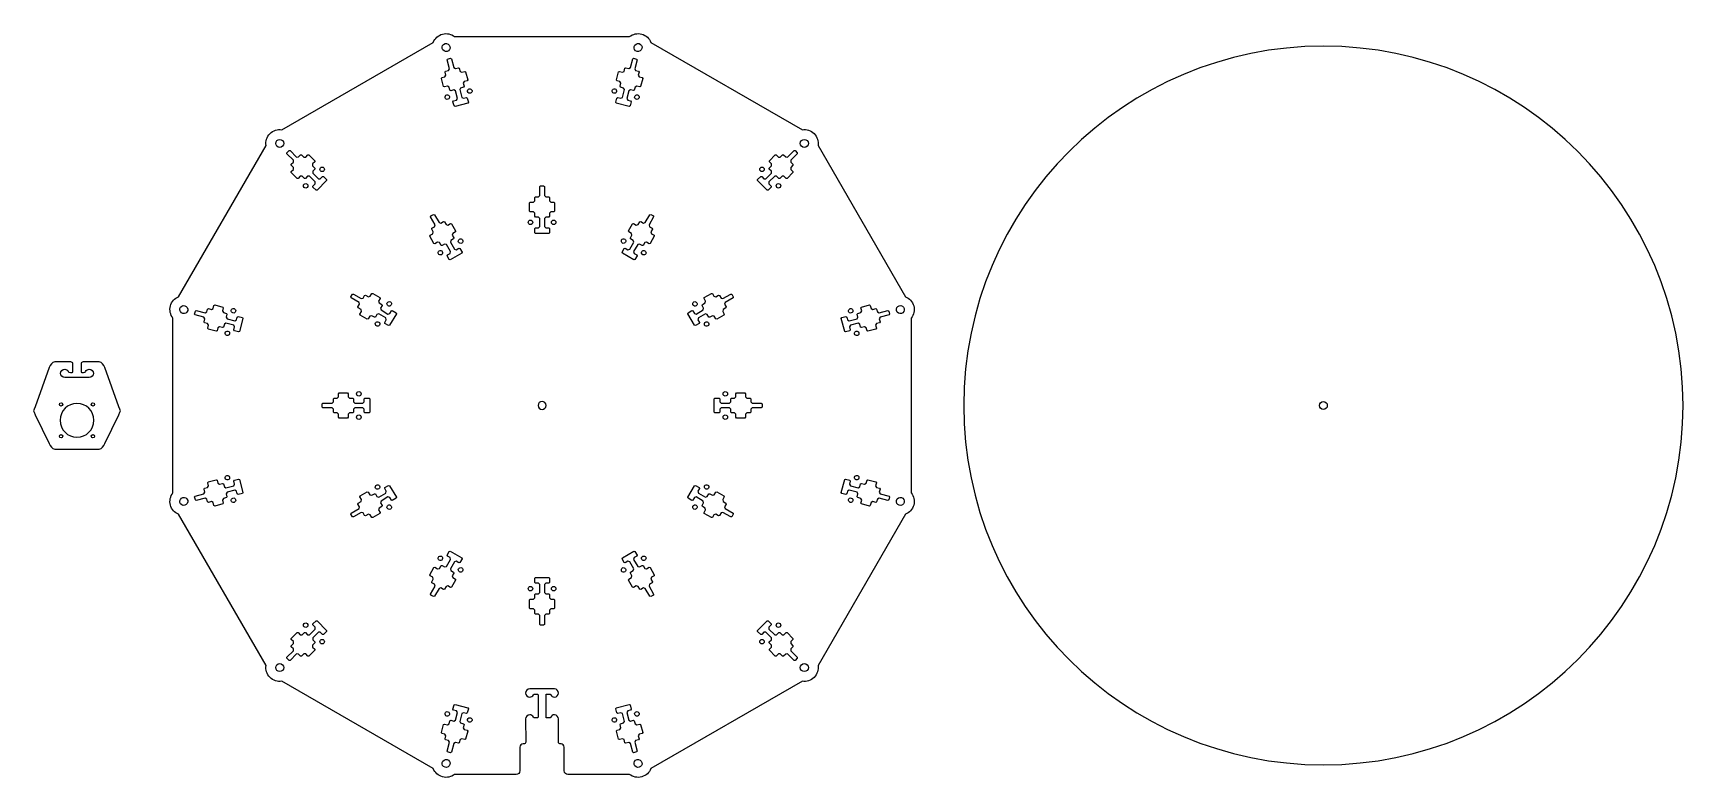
# Model space of a CAD drawing. Header units: inches. Extents: x -31.6 to 31.6, y -14.3 to 14.3.
import ezdxf

# ---------------------------------------------------------------- set-up
doc = ezdxf.new("R2010")
doc.units = ezdxf.units.IN
doc.header["$MEASUREMENT"] = 0
doc.layers.add('Layer 1', color=7, linetype='Continuous')

msp = doc.modelspace()

# ---------------------------------------------------------------- linework, layer by layer
at = {"layer": 'Layer 1', "color": 250}
for points, knots in [([(-15.469, -14.147), (-15.469, -14.147), (-13.106, -14.147), (-13.106, -14.147), (-13.106, -14.147), (-13.038, -14.144), (-12.965, -14.117), (-12.965, -13.992), (-12.965, -13.992), (-12.965, -13.992), (-12.965, -13.097), (-12.965, -13.097), (-12.965, -13.097), (-12.965, -13.032), (-12.911, -12.978), (-12.846, -12.978), (-12.846, -12.978), (-12.846, -12.978), (-12.825, -12.978), (-12.825, -12.978), (-12.825, -12.978), (-12.784, -12.978), (-12.746, -12.958), (-12.746, -12.905), (-12.746, -12.905), (-12.746, -12.905), (-12.748, -12.021), (-12.748, -12.021), (-12.748, -12.021), (-12.748, -11.934), (-12.678, -11.863), (-12.591, -11.863), (-12.591, -11.863), (-12.53, -11.863), (-12.477, -11.898), (-12.451, -11.948), (-12.451, -11.948), (-12.432, -11.984), (-12.433, -11.982), (-12.374, -11.982), (-12.374, -11.982), (-12.374, -11.982), (-12.305, -11.982), (-12.305, -11.982), (-12.305, -11.982), (-12.282, -11.982), (-12.273, -11.974), (-12.273, -11.951), (-12.273, -11.951), (-12.273, -11.951), (-12.273, -11.657), (-12.273, -11.657), (-12.273, -11.657), (-12.273, -11.657), (-12.273, -11.097), (-12.273, -11.097), (-12.273, -11.097), (-12.273, -11.074), (-12.282, -11.067), (-12.305, -11.067), (-12.305, -11.067), (-12.305, -11.067), (-12.374, -11.067), (-12.374, -11.067), (-12.374, -11.067), (-12.433, -11.067), (-12.432, -11.064), (-12.451, -11.1), (-12.451, -11.1), (-12.477, -11.15), (-12.53, -11.185), (-12.591, -11.185), (-12.591, -11.185), (-12.678, -11.185), (-12.748, -11.115), (-12.748, -11.028), (-12.748, -11.028), (-12.748, -10.941), (-12.678, -10.87), (-12.591, -10.87), (-12.591, -10.87), (-12.591, -10.87), (-12.118, -10.87), (-12.118, -10.87), (-12.118, -10.87), (-12.118, -10.87), (-11.646, -10.87), (-11.646, -10.87), (-11.646, -10.87), (-11.559, -10.87), (-11.488, -10.941), (-11.488, -11.028), (-11.488, -11.028), (-11.488, -11.115), (-11.559, -11.185), (-11.646, -11.185), (-11.646, -11.185), (-11.707, -11.185), (-11.759, -11.15), (-11.786, -11.1), (-11.786, -11.1), (-11.804, -11.064), (-11.803, -11.067), (-11.863, -11.067), (-11.863, -11.067), (-11.863, -11.067), (-11.931, -11.067), (-11.931, -11.067), (-11.931, -11.067), (-11.954, -11.067), (-11.963, -11.074), (-11.963, -11.097), (-11.963, -11.097), (-11.963, -11.097), (-11.963, -11.657), (-11.963, -11.657), (-11.963, -11.657), (-11.963, -11.657), (-11.963, -11.951), (-11.963, -11.951), (-11.963, -11.951), (-11.963, -11.974), (-11.954, -11.982), (-11.931, -11.982), (-11.931, -11.982), (-11.931, -11.982), (-11.863, -11.982), (-11.863, -11.982), (-11.863, -11.982), (-11.803, -11.982), (-11.804, -11.984), (-11.786, -11.948), (-11.786, -11.948), (-11.759, -11.898), (-11.707, -11.863), (-11.646, -11.863), (-11.646, -11.863), (-11.559, -11.863), (-11.488, -11.934), (-11.488, -12.021), (-11.488, -12.021), (-11.488, -12.021), (-11.49, -12.905), (-11.49, -12.905), (-11.49, -12.905), (-11.49, -12.958), (-11.453, -12.978), (-11.411, -12.978), (-11.411, -12.978), (-11.411, -12.978), (-11.39, -12.978), (-11.39, -12.978), (-11.39, -12.978), (-11.325, -12.978), (-11.272, -13.032), (-11.272, -13.097), (-11.272, -13.097), (-11.272, -13.097), (-11.272, -13.992), (-11.272, -13.992), (-11.272, -13.992), (-11.271, -14.117), (-11.198, -14.144), (-11.13, -14.147), (-11.13, -14.147), (-11.13, -14.147), (-8.768, -14.147), (-8.768, -14.147), (-8.768, -14.147), (-8.64, -14.246), (-8.47, -14.287), (-8.302, -14.242), (-8.302, -14.242), (-8.134, -14.197), (-8.007, -14.076), (-7.946, -13.927), (-7.946, -13.927), (-7.946, -13.927), (-2.143, -10.576), (-2.143, -10.576), (-2.143, -10.576), (-1.983, -10.599), (-1.815, -10.548), (-1.692, -10.426), (-1.692, -10.426), (-1.57, -10.303), (-1.519, -10.135), (-1.542, -9.975), (-1.542, -9.975), (-1.542, -9.975), (1.809, -4.172), (1.809, -4.172), (1.809, -4.172), (1.958, -4.111), (2.079, -3.984), (2.124, -3.816), (2.124, -3.816), (2.169, -3.648), (2.128, -3.478), (2.029, -3.35), (2.029, -3.35), (2.029, -3.35), (2.029, 3.351), (2.029, 3.351), (2.029, 3.351), (2.128, 3.478), (2.168, 3.648), (2.124, 3.816), (2.124, 3.816), (2.079, 3.984), (1.958, 4.111), (1.809, 4.172), (1.809, 4.172), (1.809, 4.172), (-1.542, 9.975), (-1.542, 9.975), (-1.542, 9.975), (-1.52, 10.135), (-1.57, 10.303), (-1.693, 10.426), (-1.693, 10.426), (-1.815, 10.548), (-1.983, 10.599), (-2.143, 10.576), (-2.143, 10.576), (-2.143, 10.576), (-7.947, 13.927), (-7.947, 13.927), (-7.947, 13.927), (-8.007, 14.076), (-8.134, 14.197), (-8.302, 14.242), (-8.302, 14.242), (-8.47, 14.287), (-8.64, 14.246), (-8.767, 14.147), (-8.767, 14.147), (-8.767, 14.147), (-15.469, 14.147), (-15.469, 14.147), (-15.469, 14.147), (-15.596, 14.246), (-15.766, 14.287), (-15.934, 14.242), (-15.934, 14.242), (-16.102, 14.197), (-16.229, 14.076), (-16.29, 13.927), (-16.29, 13.927), (-16.29, 13.927), (-22.093, 10.576), (-22.093, 10.576), (-22.093, 10.576), (-22.253, 10.598), (-22.421, 10.548), (-22.544, 10.426), (-22.544, 10.426), (-22.667, 10.303), (-22.717, 10.135), (-22.694, 9.975), (-22.694, 9.975), (-22.694, 9.975), (-26.045, 4.171), (-26.045, 4.171), (-26.045, 4.171), (-26.194, 4.111), (-26.315, 3.984), (-26.36, 3.816), (-26.36, 3.816), (-26.405, 3.648), (-26.364, 3.478), (-26.265, 3.351), (-26.265, 3.351), (-26.265, 3.351), (-26.265, -3.351), (-26.265, -3.351), (-26.265, -3.351), (-26.364, -3.478), (-26.405, -3.648), (-26.36, -3.816), (-26.36, -3.816), (-26.315, -3.984), (-26.194, -4.111), (-26.045, -4.172), (-26.045, -4.172), (-26.045, -4.172), (-22.694, -9.975), (-22.694, -9.975), (-22.694, -9.975), (-22.717, -10.135), (-22.667, -10.303), (-22.544, -10.426), (-22.544, -10.426), (-22.421, -10.548), (-22.253, -10.599), (-22.093, -10.576), (-22.093, -10.576), (-22.093, -10.576), (-16.29, -13.927), (-16.29, -13.927), (-16.29, -13.927), (-16.229, -14.076), (-16.102, -14.197), (-15.934, -14.242), (-15.934, -14.242), (-15.766, -14.287), (-15.596, -14.246), (-15.469, -14.147)], [0, 0, 0, 0, 0.012821, 0.012821, 0.012821, 0.012821, 0.025641, 0.025641, 0.025641, 0.025641, 0.038462, 0.038462, 0.038462, 0.038462, 0.051282, 0.051282, 0.051282, 0.051282, 0.064103, 0.064103, 0.064103, 0.064103, 0.076923, 0.076923, 0.076923, 0.076923, 0.089744, 0.089744, 0.089744, 0.089744, 0.102564, 0.102564, 0.102564, 0.102564, 0.115385, 0.115385, 0.115385, 0.115385, 0.128205, 0.128205, 0.128205, 0.128205, 0.141026, 0.141026, 0.141026, 0.141026, 0.153846, 0.153846, 0.153846, 0.153846, 0.166667, 0.166667, 0.166667, 0.166667, 0.179487, 0.179487, 0.179487, 0.179487, 0.192308, 0.192308, 0.192308, 0.192308, 0.205128, 0.205128, 0.205128, 0.205128, 0.217949, 0.217949, 0.217949, 0.217949, 0.230769, 0.230769, 0.230769, 0.230769, 0.24359, 0.24359, 0.24359, 0.24359, 0.25641, 0.25641, 0.25641, 0.25641, 0.269231, 0.269231, 0.269231, 0.269231, 0.282051, 0.282051, 0.282051, 0.282051, 0.294872, 0.294872, 0.294872, 0.294872, 0.307692, 0.307692, 0.307692, 0.307692, 0.320513, 0.320513, 0.320513, 0.320513, 0.333333, 0.333333, 0.333333, 0.333333, 0.346154, 0.346154, 0.346154, 0.346154, 0.358974, 0.358974, 0.358974, 0.358974, 0.371795, 0.371795, 0.371795, 0.371795, 0.384615, 0.384615, 0.384615, 0.384615, 0.397436, 0.397436, 0.397436, 0.397436, 0.410256, 0.410256, 0.410256, 0.410256, 0.423077, 0.423077, 0.423077, 0.423077, 0.435897, 0.435897, 0.435897, 0.435897, 0.448718, 0.448718, 0.448718, 0.448718, 0.461538, 0.461538, 0.461538, 0.461538, 0.474359, 0.474359, 0.474359, 0.474359, 0.487179, 0.487179, 0.487179, 0.487179, 0.5, 0.5, 0.5, 0.5, 0.512821, 0.512821, 0.512821, 0.512821, 0.525641, 0.525641, 0.525641, 0.525641, 0.538462, 0.538462, 0.538462, 0.538462, 0.551282, 0.551282, 0.551282, 0.551282, 0.564103, 0.564103, 0.564103, 0.564103, 0.576923, 0.576923, 0.576923, 0.576923, 0.589744, 0.589744, 0.589744, 0.589744, 0.602564, 0.602564, 0.602564, 0.602564, 0.615385, 0.615385, 0.615385, 0.615385, 0.628205, 0.628205, 0.628205, 0.628205, 0.641026, 0.641026, 0.641026, 0.641026, 0.653846, 0.653846, 0.653846, 0.653846, 0.666667, 0.666667, 0.666667, 0.666667, 0.679487, 0.679487, 0.679487, 0.679487, 0.692308, 0.692308, 0.692308, 0.692308, 0.705128, 0.705128, 0.705128, 0.705128, 0.717949, 0.717949, 0.717949, 0.717949, 0.730769, 0.730769, 0.730769, 0.730769, 0.74359, 0.74359, 0.74359, 0.74359, 0.75641, 0.75641, 0.75641, 0.75641, 0.769231, 0.769231, 0.769231, 0.769231, 0.782051, 0.782051, 0.782051, 0.782051, 0.794872, 0.794872, 0.794872, 0.794872, 0.807692, 0.807692, 0.807692, 0.807692, 0.820513, 0.820513, 0.820513, 0.820513, 0.833333, 0.833333, 0.833333, 0.833333, 0.846154, 0.846154, 0.846154, 0.846154, 0.858974, 0.858974, 0.858974, 0.858974, 0.871795, 0.871795, 0.871795, 0.871795, 0.884615, 0.884615, 0.884615, 0.884615, 0.897436, 0.897436, 0.897436, 0.897436, 0.910256, 0.910256, 0.910256, 0.910256, 0.923077, 0.923077, 0.923077, 0.923077, 0.935897, 0.935897, 0.935897, 0.935897, 0.948718, 0.948718, 0.948718, 0.948718, 0.961538, 0.961538, 0.961538, 0.961538, 0.974359, 0.974359, 0.974359, 0.974359, 1, 1, 1, 1]), ([(-14.961, 11.598), (-14.961, 11.598), (-14.941, 11.632), (-14.941, 11.632), (-14.941, 11.632), (-14.941, 11.632), (-14.984, 11.792), (-14.984, 11.792), (-14.984, 11.792), (-14.984, 11.792), (-15.018, 11.811), (-15.018, 11.811), (-15.018, 11.811), (-15.018, 11.811), (-15.132, 11.781), (-15.132, 11.781), (-15.132, 11.781), (-15.132, 11.781), (-15.195, 11.817), (-15.195, 11.817), (-15.195, 11.817), (-15.195, 11.817), (-15.274, 12.114), (-15.274, 12.114), (-15.274, 12.114), (-15.274, 12.114), (-15.238, 12.176), (-15.238, 12.176), (-15.238, 12.176), (-15.238, 12.176), (-15.124, 12.207), (-15.124, 12.207), (-15.124, 12.207), (-15.124, 12.207), (-15.105, 12.241), (-15.105, 12.241), (-15.105, 12.241), (-15.105, 12.241), (-15.136, 12.359), (-15.136, 12.359), (-15.136, 12.359), (-15.136, 12.359), (-15.1, 12.421), (-15.1, 12.421), (-15.1, 12.421), (-15.1, 12.421), (-14.986, 12.452), (-14.986, 12.452), (-14.986, 12.452), (-14.986, 12.452), (-14.966, 12.486), (-14.966, 12.486), (-14.966, 12.486), (-14.966, 12.486), (-15.048, 12.79), (-15.048, 12.79), (-15.048, 12.79), (-15.048, 12.79), (-15.082, 12.809), (-15.082, 12.809), (-15.082, 12.809), (-15.082, 12.809), (-15.196, 12.779), (-15.196, 12.779), (-15.196, 12.779), (-15.196, 12.779), (-15.258, 12.815), (-15.258, 12.815), (-15.258, 12.815), (-15.258, 12.815), (-15.29, 12.933), (-15.29, 12.933), (-15.29, 12.933), (-15.29, 12.933), (-15.324, 12.952), (-15.324, 12.952), (-15.324, 12.952), (-15.324, 12.952), (-15.438, 12.922), (-15.438, 12.922), (-15.438, 12.922), (-15.438, 12.922), (-15.5, 12.958), (-15.5, 12.958), (-15.5, 12.958), (-15.5, 12.958), (-15.591, 13.296), (-15.591, 13.296), (-15.591, 13.296), (-15.591, 13.296), (-15.625, 13.316), (-15.625, 13.316), (-15.625, 13.316), (-15.625, 13.316), (-15.739, 13.285), (-15.739, 13.285), (-15.739, 13.285), (-15.739, 13.285), (-15.758, 13.252), (-15.758, 13.252), (-15.758, 13.252), (-15.758, 13.252), (-15.668, 12.913), (-15.668, 12.913), (-15.668, 12.913), (-15.668, 12.913), (-15.704, 12.85), (-15.704, 12.85), (-15.704, 12.85), (-15.704, 12.85), (-15.818, 12.82), (-15.818, 12.82), (-15.818, 12.82), (-15.818, 12.82), (-15.838, 12.786), (-15.838, 12.786), (-15.838, 12.786), (-15.838, 12.786), (-15.806, 12.668), (-15.806, 12.668), (-15.806, 12.668), (-15.806, 12.668), (-15.842, 12.606), (-15.842, 12.606), (-15.842, 12.606), (-15.842, 12.606), (-15.956, 12.575), (-15.956, 12.575), (-15.956, 12.575), (-15.956, 12.575), (-15.976, 12.541), (-15.976, 12.541), (-15.976, 12.541), (-15.976, 12.541), (-15.894, 12.237), (-15.894, 12.237), (-15.894, 12.237), (-15.894, 12.237), (-15.86, 12.217), (-15.86, 12.217), (-15.86, 12.217), (-15.86, 12.217), (-15.746, 12.248), (-15.746, 12.248), (-15.746, 12.248), (-15.746, 12.248), (-15.684, 12.212), (-15.684, 12.212), (-15.684, 12.212), (-15.684, 12.212), (-15.652, 12.094), (-15.652, 12.094), (-15.652, 12.094), (-15.652, 12.094), (-15.618, 12.074), (-15.618, 12.074), (-15.618, 12.074), (-15.618, 12.074), (-15.504, 12.105), (-15.504, 12.105), (-15.504, 12.105), (-15.504, 12.105), (-15.442, 12.069), (-15.442, 12.069), (-15.442, 12.069), (-15.442, 12.069), (-15.362, 11.772), (-15.362, 11.772), (-15.362, 11.772), (-15.362, 11.772), (-15.398, 11.71), (-15.398, 11.71), (-15.398, 11.71), (-15.398, 11.71), (-15.512, 11.679), (-15.512, 11.679), (-15.512, 11.679), (-15.512, 11.679), (-15.532, 11.645), (-15.532, 11.645), (-15.532, 11.645), (-15.532, 11.645), (-15.489, 11.486), (-15.489, 11.486), (-15.489, 11.486), (-15.489, 11.486), (-15.455, 11.466), (-15.455, 11.466), (-15.455, 11.466), (-15.455, 11.466), (-14.961, 11.598), (-14.961, 11.598)], [0, 0, 0, 0, 0.020408, 0.020408, 0.020408, 0.020408, 0.040816, 0.040816, 0.040816, 0.040816, 0.061224, 0.061224, 0.061224, 0.061224, 0.081633, 0.081633, 0.081633, 0.081633, 0.102041, 0.102041, 0.102041, 0.102041, 0.122449, 0.122449, 0.122449, 0.122449, 0.142857, 0.142857, 0.142857, 0.142857, 0.163265, 0.163265, 0.163265, 0.163265, 0.183673, 0.183673, 0.183673, 0.183673, 0.204082, 0.204082, 0.204082, 0.204082, 0.22449, 0.22449, 0.22449, 0.22449, 0.244898, 0.244898, 0.244898, 0.244898, 0.265306, 0.265306, 0.265306, 0.265306, 0.285714, 0.285714, 0.285714, 0.285714, 0.306122, 0.306122, 0.306122, 0.306122, 0.326531, 0.326531, 0.326531, 0.326531, 0.346939, 0.346939, 0.346939, 0.346939, 0.367347, 0.367347, 0.367347, 0.367347, 0.387755, 0.387755, 0.387755, 0.387755, 0.408163, 0.408163, 0.408163, 0.408163, 0.428571, 0.428571, 0.428571, 0.428571, 0.44898, 0.44898, 0.44898, 0.44898, 0.469388, 0.469388, 0.469388, 0.469388, 0.489796, 0.489796, 0.489796, 0.489796, 0.510204, 0.510204, 0.510204, 0.510204, 0.530612, 0.530612, 0.530612, 0.530612, 0.55102, 0.55102, 0.55102, 0.55102, 0.571429, 0.571429, 0.571429, 0.571429, 0.591837, 0.591837, 0.591837, 0.591837, 0.612245, 0.612245, 0.612245, 0.612245, 0.632653, 0.632653, 0.632653, 0.632653, 0.653061, 0.653061, 0.653061, 0.653061, 0.673469, 0.673469, 0.673469, 0.673469, 0.693878, 0.693878, 0.693878, 0.693878, 0.714286, 0.714286, 0.714286, 0.714286, 0.734694, 0.734694, 0.734694, 0.734694, 0.755102, 0.755102, 0.755102, 0.755102, 0.77551, 0.77551, 0.77551, 0.77551, 0.795918, 0.795918, 0.795918, 0.795918, 0.816327, 0.816327, 0.816327, 0.816327, 0.836735, 0.836735, 0.836735, 0.836735, 0.857143, 0.857143, 0.857143, 0.857143, 0.877551, 0.877551, 0.877551, 0.877551, 0.897959, 0.897959, 0.897959, 0.897959, 0.918367, 0.918367, 0.918367, 0.918367, 0.938776, 0.938776, 0.938776, 0.938776, 0.959184, 0.959184, 0.959184, 0.959184, 1, 1, 1, 1]), ([(-15.757, 13.58), (-15.675, 13.602), (-15.626, 13.686), (-15.648, 13.768), (-15.648, 13.768), (-15.67, 13.85), (-15.754, 13.899), (-15.836, 13.877), (-15.836, 13.877), (-15.918, 13.855), (-15.967, 13.771), (-15.945, 13.689), (-15.945, 13.689), (-15.923, 13.607), (-15.839, 13.558), (-15.757, 13.58)], [0, 0, 0, 0, 0.2, 0.2, 0.2, 0.2, 0.4, 0.4, 0.4, 0.4, 0.6, 0.6, 0.6, 0.6, 1, 1, 1, 1]), ([(-8.781, 11.466), (-8.781, 11.466), (-8.747, 11.486), (-8.747, 11.486), (-8.747, 11.486), (-8.747, 11.486), (-8.704, 11.645), (-8.704, 11.645), (-8.704, 11.645), (-8.704, 11.645), (-8.724, 11.679), (-8.724, 11.679), (-8.724, 11.679), (-8.724, 11.679), (-8.838, 11.71), (-8.838, 11.71), (-8.838, 11.71), (-8.838, 11.71), (-8.874, 11.772), (-8.874, 11.772), (-8.874, 11.772), (-8.874, 11.772), (-8.795, 12.069), (-8.795, 12.069), (-8.795, 12.069), (-8.795, 12.069), (-8.732, 12.105), (-8.732, 12.105), (-8.732, 12.105), (-8.732, 12.105), (-8.618, 12.075), (-8.618, 12.075), (-8.618, 12.075), (-8.618, 12.075), (-8.584, 12.094), (-8.584, 12.094), (-8.584, 12.094), (-8.584, 12.094), (-8.552, 12.212), (-8.552, 12.212), (-8.552, 12.212), (-8.552, 12.212), (-8.49, 12.248), (-8.49, 12.248), (-8.49, 12.248), (-8.49, 12.248), (-8.376, 12.217), (-8.376, 12.217), (-8.376, 12.217), (-8.376, 12.217), (-8.342, 12.237), (-8.342, 12.237), (-8.342, 12.237), (-8.342, 12.237), (-8.26, 12.541), (-8.26, 12.541), (-8.26, 12.541), (-8.26, 12.541), (-8.28, 12.575), (-8.28, 12.575), (-8.28, 12.575), (-8.28, 12.575), (-8.394, 12.606), (-8.394, 12.606), (-8.394, 12.606), (-8.394, 12.606), (-8.43, 12.668), (-8.43, 12.668), (-8.43, 12.668), (-8.43, 12.668), (-8.399, 12.786), (-8.399, 12.786), (-8.399, 12.786), (-8.399, 12.786), (-8.418, 12.82), (-8.418, 12.82), (-8.418, 12.82), (-8.418, 12.82), (-8.532, 12.85), (-8.532, 12.85), (-8.532, 12.85), (-8.532, 12.85), (-8.568, 12.913), (-8.568, 12.913), (-8.568, 12.913), (-8.568, 12.913), (-8.478, 13.252), (-8.478, 13.252), (-8.478, 13.252), (-8.478, 13.252), (-8.497, 13.285), (-8.497, 13.285), (-8.497, 13.285), (-8.497, 13.285), (-8.611, 13.316), (-8.611, 13.316), (-8.611, 13.316), (-8.611, 13.316), (-8.645, 13.296), (-8.645, 13.296), (-8.645, 13.296), (-8.645, 13.296), (-8.736, 12.958), (-8.736, 12.958), (-8.736, 12.958), (-8.736, 12.958), (-8.798, 12.922), (-8.798, 12.922), (-8.798, 12.922), (-8.798, 12.922), (-8.913, 12.952), (-8.913, 12.952), (-8.913, 12.952), (-8.913, 12.952), (-8.946, 12.933), (-8.946, 12.933), (-8.946, 12.933), (-8.946, 12.933), (-8.978, 12.815), (-8.978, 12.815), (-8.978, 12.815), (-8.978, 12.815), (-9.041, 12.779), (-9.041, 12.779), (-9.041, 12.779), (-9.041, 12.779), (-9.155, 12.809), (-9.155, 12.809), (-9.155, 12.809), (-9.155, 12.809), (-9.188, 12.79), (-9.188, 12.79), (-9.188, 12.79), (-9.188, 12.79), (-9.27, 12.486), (-9.27, 12.486), (-9.27, 12.486), (-9.27, 12.486), (-9.25, 12.452), (-9.25, 12.452), (-9.25, 12.452), (-9.25, 12.452), (-9.136, 12.421), (-9.136, 12.421), (-9.136, 12.421), (-9.136, 12.421), (-9.1, 12.359), (-9.1, 12.359), (-9.1, 12.359), (-9.1, 12.359), (-9.132, 12.241), (-9.132, 12.241), (-9.132, 12.241), (-9.132, 12.241), (-9.112, 12.207), (-9.112, 12.207), (-9.112, 12.207), (-9.112, 12.207), (-8.998, 12.176), (-8.998, 12.176), (-8.998, 12.176), (-8.998, 12.176), (-8.962, 12.114), (-8.962, 12.114), (-8.962, 12.114), (-8.962, 12.114), (-9.042, 11.817), (-9.042, 11.817), (-9.042, 11.817), (-9.042, 11.817), (-9.104, 11.781), (-9.104, 11.781), (-9.104, 11.781), (-9.104, 11.781), (-9.218, 11.811), (-9.218, 11.811), (-9.218, 11.811), (-9.218, 11.811), (-9.252, 11.792), (-9.252, 11.792), (-9.252, 11.792), (-9.252, 11.792), (-9.295, 11.632), (-9.295, 11.632), (-9.295, 11.632), (-9.295, 11.632), (-9.275, 11.598), (-9.275, 11.598), (-9.275, 11.598), (-9.275, 11.598), (-8.781, 11.466), (-8.781, 11.466)], [0, 0, 0, 0, 0.020408, 0.020408, 0.020408, 0.020408, 0.040816, 0.040816, 0.040816, 0.040816, 0.061224, 0.061224, 0.061224, 0.061224, 0.081633, 0.081633, 0.081633, 0.081633, 0.102041, 0.102041, 0.102041, 0.102041, 0.122449, 0.122449, 0.122449, 0.122449, 0.142857, 0.142857, 0.142857, 0.142857, 0.163265, 0.163265, 0.163265, 0.163265, 0.183673, 0.183673, 0.183673, 0.183673, 0.204082, 0.204082, 0.204082, 0.204082, 0.22449, 0.22449, 0.22449, 0.22449, 0.244898, 0.244898, 0.244898, 0.244898, 0.265306, 0.265306, 0.265306, 0.265306, 0.285714, 0.285714, 0.285714, 0.285714, 0.306122, 0.306122, 0.306122, 0.306122, 0.326531, 0.326531, 0.326531, 0.326531, 0.346939, 0.346939, 0.346939, 0.346939, 0.367347, 0.367347, 0.367347, 0.367347, 0.387755, 0.387755, 0.387755, 0.387755, 0.408163, 0.408163, 0.408163, 0.408163, 0.428571, 0.428571, 0.428571, 0.428571, 0.44898, 0.44898, 0.44898, 0.44898, 0.469388, 0.469388, 0.469388, 0.469388, 0.489796, 0.489796, 0.489796, 0.489796, 0.510204, 0.510204, 0.510204, 0.510204, 0.530612, 0.530612, 0.530612, 0.530612, 0.55102, 0.55102, 0.55102, 0.55102, 0.571429, 0.571429, 0.571429, 0.571429, 0.591837, 0.591837, 0.591837, 0.591837, 0.612245, 0.612245, 0.612245, 0.612245, 0.632653, 0.632653, 0.632653, 0.632653, 0.653061, 0.653061, 0.653061, 0.653061, 0.673469, 0.673469, 0.673469, 0.673469, 0.693878, 0.693878, 0.693878, 0.693878, 0.714286, 0.714286, 0.714286, 0.714286, 0.734694, 0.734694, 0.734694, 0.734694, 0.755102, 0.755102, 0.755102, 0.755102, 0.77551, 0.77551, 0.77551, 0.77551, 0.795918, 0.795918, 0.795918, 0.795918, 0.816327, 0.816327, 0.816327, 0.816327, 0.836735, 0.836735, 0.836735, 0.836735, 0.857143, 0.857143, 0.857143, 0.857143, 0.877551, 0.877551, 0.877551, 0.877551, 0.897959, 0.897959, 0.897959, 0.897959, 0.918367, 0.918367, 0.918367, 0.918367, 0.938776, 0.938776, 0.938776, 0.938776, 0.959184, 0.959184, 0.959184, 0.959184, 1, 1, 1, 1]), ([(-8.479, 13.58), (-8.397, 13.558), (-8.313, 13.607), (-8.291, 13.689), (-8.291, 13.689), (-8.269, 13.771), (-8.318, 13.855), (-8.4, 13.877), (-8.4, 13.877), (-8.482, 13.899), (-8.566, 13.85), (-8.588, 13.768), (-8.588, 13.768), (-8.61, 13.686), (-8.561, 13.602), (-8.479, 13.58)], [0, 0, 0, 0, 0.2, 0.2, 0.2, 0.2, 0.4, 0.4, 0.4, 0.4, 0.6, 0.6, 0.6, 0.6, 1, 1, 1, 1]), ([(31.602, 0), (31.602, -7.61), (25.432, -13.78), (17.822, -13.78), (17.822, -13.78), (10.212, -13.78), (4.042, -7.61), (4.042, 0), (4.042, 0), (4.042, 7.61), (10.212, 13.78), (17.822, 13.78), (17.822, 13.78), (25.432, 13.78), (31.602, 7.61), (31.602, 0)], [0, 0, 0, 0, 0.2, 0.2, 0.2, 0.2, 0.4, 0.4, 0.4, 0.4, 0.6, 0.6, 0.6, 0.6, 1, 1, 1, 1]), ([(-14.864, 11.975), (-14.818, 11.987), (-14.791, 12.035), (-14.803, 12.081), (-14.803, 12.081), (-14.816, 12.127), (-14.863, 12.155), (-14.909, 12.142), (-14.909, 12.142), (-14.955, 12.13), (-14.983, 12.082), (-14.97, 12.036), (-14.97, 12.036), (-14.958, 11.99), (-14.911, 11.963), (-14.864, 11.975)], [0, 0, 0, 0, 0.2, 0.2, 0.2, 0.2, 0.4, 0.4, 0.4, 0.4, 0.6, 0.6, 0.6, 0.6, 1, 1, 1, 1]), ([(-9.372, 11.975), (-9.326, 11.963), (-9.278, 11.99), (-9.266, 12.036), (-9.266, 12.036), (-9.253, 12.082), (-9.281, 12.13), (-9.327, 12.142), (-9.327, 12.142), (-9.373, 12.155), (-9.421, 12.127), (-9.433, 12.081), (-9.433, 12.081), (-9.445, 12.035), (-9.418, 11.987), (-9.372, 11.975)], [0, 0, 0, 0, 0.2, 0.2, 0.2, 0.2, 0.4, 0.4, 0.4, 0.4, 0.6, 0.6, 0.6, 0.6, 1, 1, 1, 1]), ([(-15.727, 11.744), (-15.681, 11.756), (-15.654, 11.804), (-15.666, 11.85), (-15.666, 11.85), (-15.678, 11.896), (-15.726, 11.923), (-15.772, 11.911), (-15.772, 11.911), (-15.818, 11.899), (-15.846, 11.851), (-15.833, 11.805), (-15.833, 11.805), (-15.821, 11.759), (-15.773, 11.731), (-15.727, 11.744)], [0, 0, 0, 0, 0.2, 0.2, 0.2, 0.2, 0.4, 0.4, 0.4, 0.4, 0.6, 0.6, 0.6, 0.6, 1, 1, 1, 1]), ([(-8.509, 11.744), (-8.463, 11.731), (-8.415, 11.759), (-8.403, 11.805), (-8.403, 11.805), (-8.391, 11.851), (-8.418, 11.899), (-8.464, 11.911), (-8.464, 11.911), (-8.51, 11.923), (-8.558, 11.896), (-8.57, 11.85), (-8.57, 11.85), (-8.583, 11.804), (-8.555, 11.756), (-8.509, 11.744)], [0, 0, 0, 0, 0.2, 0.2, 0.2, 0.2, 0.4, 0.4, 0.4, 0.4, 0.6, 0.6, 0.6, 0.6, 1, 1, 1, 1]), ([(-22.059, 9.941), (-21.999, 10.001), (-21.999, 10.099), (-22.059, 10.158), (-22.059, 10.158), (-22.119, 10.218), (-22.217, 10.218), (-22.276, 10.158), (-22.276, 10.158), (-22.336, 10.099), (-22.336, 10.001), (-22.276, 9.941), (-22.276, 9.941), (-22.217, 9.881), (-22.119, 9.881), (-22.059, 9.941)], [0, 0, 0, 0, 0.2, 0.2, 0.2, 0.2, 0.4, 0.4, 0.4, 0.4, 0.6, 0.6, 0.6, 0.6, 1, 1, 1, 1]), ([(-2.177, 9.941), (-2.117, 9.881), (-2.02, 9.881), (-1.96, 9.941), (-1.96, 9.941), (-1.9, 10.001), (-1.9, 10.099), (-1.96, 10.158), (-1.96, 10.158), (-2.02, 10.218), (-2.117, 10.218), (-2.177, 10.158), (-2.177, 10.158), (-2.237, 10.099), (-2.237, 10.001), (-2.177, 9.941)], [0, 0, 0, 0, 0.2, 0.2, 0.2, 0.2, 0.4, 0.4, 0.4, 0.4, 0.6, 0.6, 0.6, 0.6, 1, 1, 1, 1]), ([(-20.379, 8.623), (-20.379, 8.623), (-20.379, 8.662), (-20.379, 8.662), (-20.379, 8.662), (-20.379, 8.662), (-20.496, 8.779), (-20.496, 8.779), (-20.496, 8.779), (-20.496, 8.779), (-20.535, 8.779), (-20.535, 8.779), (-20.535, 8.779), (-20.535, 8.779), (-20.619, 8.696), (-20.619, 8.696), (-20.619, 8.696), (-20.619, 8.696), (-20.691, 8.695), (-20.691, 8.695), (-20.691, 8.695), (-20.691, 8.695), (-20.909, 8.913), (-20.909, 8.913), (-20.909, 8.913), (-20.909, 8.913), (-20.908, 8.985), (-20.908, 8.985), (-20.908, 8.985), (-20.908, 8.985), (-20.825, 9.069), (-20.825, 9.069), (-20.825, 9.069), (-20.825, 9.069), (-20.825, 9.108), (-20.825, 9.108), (-20.825, 9.108), (-20.825, 9.108), (-20.911, 9.194), (-20.911, 9.194), (-20.911, 9.194), (-20.911, 9.194), (-20.911, 9.266), (-20.911, 9.266), (-20.911, 9.266), (-20.911, 9.266), (-20.827, 9.35), (-20.827, 9.35), (-20.827, 9.35), (-20.827, 9.35), (-20.827, 9.389), (-20.827, 9.389), (-20.827, 9.389), (-20.827, 9.389), (-21.05, 9.611), (-21.05, 9.611), (-21.05, 9.611), (-21.05, 9.611), (-21.089, 9.611), (-21.089, 9.611), (-21.089, 9.611), (-21.089, 9.611), (-21.173, 9.528), (-21.173, 9.528), (-21.173, 9.528), (-21.173, 9.528), (-21.245, 9.528), (-21.245, 9.528), (-21.245, 9.528), (-21.245, 9.528), (-21.331, 9.614), (-21.331, 9.614), (-21.331, 9.614), (-21.331, 9.614), (-21.37, 9.614), (-21.37, 9.614), (-21.37, 9.614), (-21.37, 9.614), (-21.454, 9.531), (-21.454, 9.531), (-21.454, 9.531), (-21.454, 9.531), (-21.526, 9.53), (-21.526, 9.53), (-21.526, 9.53), (-21.526, 9.53), (-21.774, 9.778), (-21.774, 9.778), (-21.774, 9.778), (-21.774, 9.778), (-21.813, 9.778), (-21.813, 9.778), (-21.813, 9.778), (-21.813, 9.778), (-21.896, 9.695), (-21.896, 9.695), (-21.896, 9.695), (-21.896, 9.695), (-21.896, 9.656), (-21.896, 9.656), (-21.896, 9.656), (-21.896, 9.656), (-21.648, 9.408), (-21.648, 9.408), (-21.648, 9.408), (-21.648, 9.408), (-21.649, 9.336), (-21.649, 9.336), (-21.649, 9.336), (-21.649, 9.336), (-21.732, 9.252), (-21.732, 9.252), (-21.732, 9.252), (-21.732, 9.252), (-21.732, 9.213), (-21.732, 9.213), (-21.732, 9.213), (-21.732, 9.213), (-21.646, 9.127), (-21.646, 9.127), (-21.646, 9.127), (-21.646, 9.127), (-21.646, 9.055), (-21.646, 9.055), (-21.646, 9.055), (-21.646, 9.055), (-21.729, 8.971), (-21.729, 8.971), (-21.729, 8.971), (-21.729, 8.971), (-21.729, 8.932), (-21.729, 8.932), (-21.729, 8.932), (-21.729, 8.932), (-21.507, 8.709), (-21.507, 8.709), (-21.507, 8.709), (-21.507, 8.709), (-21.468, 8.709), (-21.468, 8.709), (-21.468, 8.709), (-21.468, 8.709), (-21.384, 8.793), (-21.384, 8.793), (-21.384, 8.793), (-21.384, 8.793), (-21.312, 8.793), (-21.312, 8.793), (-21.312, 8.793), (-21.312, 8.793), (-21.226, 8.707), (-21.226, 8.707), (-21.226, 8.707), (-21.226, 8.707), (-21.187, 8.707), (-21.187, 8.707), (-21.187, 8.707), (-21.187, 8.707), (-21.103, 8.79), (-21.103, 8.79), (-21.103, 8.79), (-21.103, 8.79), (-21.031, 8.79), (-21.031, 8.79), (-21.031, 8.79), (-21.031, 8.79), (-20.813, 8.573), (-20.813, 8.573), (-20.813, 8.573), (-20.813, 8.573), (-20.814, 8.501), (-20.814, 8.501), (-20.814, 8.501), (-20.814, 8.501), (-20.897, 8.417), (-20.897, 8.417), (-20.897, 8.417), (-20.897, 8.417), (-20.897, 8.378), (-20.897, 8.378), (-20.897, 8.378), (-20.897, 8.378), (-20.78, 8.261), (-20.78, 8.261), (-20.78, 8.261), (-20.78, 8.261), (-20.741, 8.261), (-20.741, 8.261), (-20.741, 8.261), (-20.741, 8.261), (-20.379, 8.623), (-20.379, 8.623)], [0, 0, 0, 0, 0.020408, 0.020408, 0.020408, 0.020408, 0.040816, 0.040816, 0.040816, 0.040816, 0.061224, 0.061224, 0.061224, 0.061224, 0.081633, 0.081633, 0.081633, 0.081633, 0.102041, 0.102041, 0.102041, 0.102041, 0.122449, 0.122449, 0.122449, 0.122449, 0.142857, 0.142857, 0.142857, 0.142857, 0.163265, 0.163265, 0.163265, 0.163265, 0.183673, 0.183673, 0.183673, 0.183673, 0.204082, 0.204082, 0.204082, 0.204082, 0.22449, 0.22449, 0.22449, 0.22449, 0.244898, 0.244898, 0.244898, 0.244898, 0.265306, 0.265306, 0.265306, 0.265306, 0.285714, 0.285714, 0.285714, 0.285714, 0.306122, 0.306122, 0.306122, 0.306122, 0.326531, 0.326531, 0.326531, 0.326531, 0.346939, 0.346939, 0.346939, 0.346939, 0.367347, 0.367347, 0.367347, 0.367347, 0.387755, 0.387755, 0.387755, 0.387755, 0.408163, 0.408163, 0.408163, 0.408163, 0.428571, 0.428571, 0.428571, 0.428571, 0.44898, 0.44898, 0.44898, 0.44898, 0.469388, 0.469388, 0.469388, 0.469388, 0.489796, 0.489796, 0.489796, 0.489796, 0.510204, 0.510204, 0.510204, 0.510204, 0.530612, 0.530612, 0.530612, 0.530612, 0.55102, 0.55102, 0.55102, 0.55102, 0.571429, 0.571429, 0.571429, 0.571429, 0.591837, 0.591837, 0.591837, 0.591837, 0.612245, 0.612245, 0.612245, 0.612245, 0.632653, 0.632653, 0.632653, 0.632653, 0.653061, 0.653061, 0.653061, 0.653061, 0.673469, 0.673469, 0.673469, 0.673469, 0.693878, 0.693878, 0.693878, 0.693878, 0.714286, 0.714286, 0.714286, 0.714286, 0.734694, 0.734694, 0.734694, 0.734694, 0.755102, 0.755102, 0.755102, 0.755102, 0.77551, 0.77551, 0.77551, 0.77551, 0.795918, 0.795918, 0.795918, 0.795918, 0.816327, 0.816327, 0.816327, 0.816327, 0.836735, 0.836735, 0.836735, 0.836735, 0.857143, 0.857143, 0.857143, 0.857143, 0.877551, 0.877551, 0.877551, 0.877551, 0.897959, 0.897959, 0.897959, 0.897959, 0.918367, 0.918367, 0.918367, 0.918367, 0.938776, 0.938776, 0.938776, 0.938776, 0.959184, 0.959184, 0.959184, 0.959184, 1, 1, 1, 1]), ([(-3.495, 8.261), (-3.495, 8.261), (-3.456, 8.261), (-3.456, 8.261), (-3.456, 8.261), (-3.456, 8.261), (-3.339, 8.378), (-3.339, 8.378), (-3.339, 8.378), (-3.339, 8.378), (-3.339, 8.417), (-3.339, 8.417), (-3.339, 8.417), (-3.339, 8.417), (-3.423, 8.501), (-3.423, 8.501), (-3.423, 8.501), (-3.423, 8.501), (-3.423, 8.573), (-3.423, 8.573), (-3.423, 8.573), (-3.423, 8.573), (-3.205, 8.791), (-3.205, 8.791), (-3.205, 8.791), (-3.205, 8.791), (-3.133, 8.79), (-3.133, 8.79), (-3.133, 8.79), (-3.133, 8.79), (-3.05, 8.707), (-3.05, 8.707), (-3.05, 8.707), (-3.05, 8.707), (-3.011, 8.707), (-3.011, 8.707), (-3.011, 8.707), (-3.011, 8.707), (-2.924, 8.793), (-2.924, 8.793), (-2.924, 8.793), (-2.924, 8.793), (-2.852, 8.793), (-2.852, 8.793), (-2.852, 8.793), (-2.852, 8.793), (-2.768, 8.709), (-2.768, 8.709), (-2.768, 8.709), (-2.768, 8.709), (-2.729, 8.709), (-2.729, 8.709), (-2.729, 8.709), (-2.729, 8.709), (-2.507, 8.932), (-2.507, 8.932), (-2.507, 8.932), (-2.507, 8.932), (-2.507, 8.971), (-2.507, 8.971), (-2.507, 8.971), (-2.507, 8.971), (-2.59, 9.055), (-2.59, 9.055), (-2.59, 9.055), (-2.59, 9.055), (-2.591, 9.127), (-2.591, 9.127), (-2.591, 9.127), (-2.591, 9.127), (-2.504, 9.213), (-2.504, 9.213), (-2.504, 9.213), (-2.504, 9.213), (-2.504, 9.252), (-2.504, 9.252), (-2.504, 9.252), (-2.504, 9.252), (-2.587, 9.336), (-2.587, 9.336), (-2.587, 9.336), (-2.587, 9.336), (-2.588, 9.408), (-2.588, 9.408), (-2.588, 9.408), (-2.588, 9.408), (-2.34, 9.656), (-2.34, 9.656), (-2.34, 9.656), (-2.34, 9.656), (-2.34, 9.695), (-2.34, 9.695), (-2.34, 9.695), (-2.34, 9.695), (-2.423, 9.778), (-2.423, 9.778), (-2.423, 9.778), (-2.423, 9.778), (-2.462, 9.778), (-2.462, 9.778), (-2.462, 9.778), (-2.462, 9.778), (-2.71, 9.53), (-2.71, 9.53), (-2.71, 9.53), (-2.71, 9.53), (-2.782, 9.531), (-2.782, 9.531), (-2.782, 9.531), (-2.782, 9.531), (-2.866, 9.614), (-2.866, 9.614), (-2.866, 9.614), (-2.866, 9.614), (-2.905, 9.614), (-2.905, 9.614), (-2.905, 9.614), (-2.905, 9.614), (-2.991, 9.528), (-2.991, 9.528), (-2.991, 9.528), (-2.991, 9.528), (-3.064, 9.528), (-3.064, 9.528), (-3.064, 9.528), (-3.064, 9.528), (-3.147, 9.611), (-3.147, 9.611), (-3.147, 9.611), (-3.147, 9.611), (-3.186, 9.611), (-3.186, 9.611), (-3.186, 9.611), (-3.186, 9.611), (-3.409, 9.389), (-3.409, 9.389), (-3.409, 9.389), (-3.409, 9.389), (-3.409, 9.35), (-3.409, 9.35), (-3.409, 9.35), (-3.409, 9.35), (-3.325, 9.266), (-3.325, 9.266), (-3.325, 9.266), (-3.325, 9.266), (-3.325, 9.194), (-3.325, 9.194), (-3.325, 9.194), (-3.325, 9.194), (-3.412, 9.108), (-3.412, 9.108), (-3.412, 9.108), (-3.412, 9.108), (-3.412, 9.069), (-3.412, 9.069), (-3.412, 9.069), (-3.412, 9.069), (-3.328, 8.985), (-3.328, 8.985), (-3.328, 8.985), (-3.328, 8.985), (-3.328, 8.913), (-3.328, 8.913), (-3.328, 8.913), (-3.328, 8.913), (-3.545, 8.695), (-3.545, 8.695), (-3.545, 8.695), (-3.545, 8.695), (-3.618, 8.696), (-3.618, 8.696), (-3.618, 8.696), (-3.618, 8.696), (-3.701, 8.779), (-3.701, 8.779), (-3.701, 8.779), (-3.701, 8.779), (-3.74, 8.779), (-3.74, 8.779), (-3.74, 8.779), (-3.74, 8.779), (-3.857, 8.662), (-3.857, 8.662), (-3.857, 8.662), (-3.857, 8.662), (-3.857, 8.623), (-3.857, 8.623), (-3.857, 8.623), (-3.857, 8.623), (-3.495, 8.261), (-3.495, 8.261)], [0, 0, 0, 0, 0.020408, 0.020408, 0.020408, 0.020408, 0.040816, 0.040816, 0.040816, 0.040816, 0.061224, 0.061224, 0.061224, 0.061224, 0.081633, 0.081633, 0.081633, 0.081633, 0.102041, 0.102041, 0.102041, 0.102041, 0.122449, 0.122449, 0.122449, 0.122449, 0.142857, 0.142857, 0.142857, 0.142857, 0.163265, 0.163265, 0.163265, 0.163265, 0.183673, 0.183673, 0.183673, 0.183673, 0.204082, 0.204082, 0.204082, 0.204082, 0.22449, 0.22449, 0.22449, 0.22449, 0.244898, 0.244898, 0.244898, 0.244898, 0.265306, 0.265306, 0.265306, 0.265306, 0.285714, 0.285714, 0.285714, 0.285714, 0.306122, 0.306122, 0.306122, 0.306122, 0.326531, 0.326531, 0.326531, 0.326531, 0.346939, 0.346939, 0.346939, 0.346939, 0.367347, 0.367347, 0.367347, 0.367347, 0.387755, 0.387755, 0.387755, 0.387755, 0.408163, 0.408163, 0.408163, 0.408163, 0.428571, 0.428571, 0.428571, 0.428571, 0.44898, 0.44898, 0.44898, 0.44898, 0.469388, 0.469388, 0.469388, 0.469388, 0.489796, 0.489796, 0.489796, 0.489796, 0.510204, 0.510204, 0.510204, 0.510204, 0.530612, 0.530612, 0.530612, 0.530612, 0.55102, 0.55102, 0.55102, 0.55102, 0.571429, 0.571429, 0.571429, 0.571429, 0.591837, 0.591837, 0.591837, 0.591837, 0.612245, 0.612245, 0.612245, 0.612245, 0.632653, 0.632653, 0.632653, 0.632653, 0.653061, 0.653061, 0.653061, 0.653061, 0.673469, 0.673469, 0.673469, 0.673469, 0.693878, 0.693878, 0.693878, 0.693878, 0.714286, 0.714286, 0.714286, 0.714286, 0.734694, 0.734694, 0.734694, 0.734694, 0.755102, 0.755102, 0.755102, 0.755102, 0.77551, 0.77551, 0.77551, 0.77551, 0.795918, 0.795918, 0.795918, 0.795918, 0.816327, 0.816327, 0.816327, 0.816327, 0.836735, 0.836735, 0.836735, 0.836735, 0.857143, 0.857143, 0.857143, 0.857143, 0.877551, 0.877551, 0.877551, 0.877551, 0.897959, 0.897959, 0.897959, 0.897959, 0.918367, 0.918367, 0.918367, 0.918367, 0.938776, 0.938776, 0.938776, 0.938776, 0.959184, 0.959184, 0.959184, 0.959184, 1, 1, 1, 1]), ([(-20.484, 8.997), (-20.45, 9.031), (-20.45, 9.086), (-20.484, 9.12), (-20.484, 9.12), (-20.518, 9.154), (-20.573, 9.154), (-20.606, 9.12), (-20.606, 9.12), (-20.64, 9.086), (-20.64, 9.031), (-20.606, 8.997), (-20.606, 8.997), (-20.573, 8.964), (-20.518, 8.964), (-20.484, 8.997)], [0, 0, 0, 0, 0.2, 0.2, 0.2, 0.2, 0.4, 0.4, 0.4, 0.4, 0.6, 0.6, 0.6, 0.6, 1, 1, 1, 1]), ([(-3.752, 8.997), (-3.719, 8.964), (-3.664, 8.964), (-3.63, 8.997), (-3.63, 8.997), (-3.596, 9.031), (-3.596, 9.086), (-3.63, 9.12), (-3.63, 9.12), (-3.664, 9.154), (-3.719, 9.154), (-3.752, 9.12), (-3.752, 9.12), (-3.786, 9.086), (-3.786, 9.031), (-3.752, 8.997)], [0, 0, 0, 0, 0.2, 0.2, 0.2, 0.2, 0.4, 0.4, 0.4, 0.4, 0.6, 0.6, 0.6, 0.6, 1, 1, 1, 1]), ([(-21.115, 8.366), (-21.082, 8.4), (-21.082, 8.454), (-21.115, 8.488), (-21.115, 8.488), (-21.149, 8.522), (-21.204, 8.522), (-21.238, 8.488), (-21.238, 8.488), (-21.272, 8.454), (-21.272, 8.4), (-21.238, 8.366), (-21.238, 8.366), (-21.204, 8.332), (-21.149, 8.332), (-21.115, 8.366)], [0, 0, 0, 0, 0.2, 0.2, 0.2, 0.2, 0.4, 0.4, 0.4, 0.4, 0.6, 0.6, 0.6, 0.6, 1, 1, 1, 1]), ([(-11.862, 6.597), (-11.862, 6.597), (-11.835, 6.625), (-11.835, 6.625), (-11.835, 6.625), (-11.835, 6.625), (-11.835, 6.79), (-11.835, 6.79), (-11.835, 6.79), (-11.835, 6.79), (-11.862, 6.818), (-11.862, 6.818), (-11.862, 6.818), (-11.862, 6.818), (-11.98, 6.818), (-11.98, 6.818), (-11.98, 6.818), (-11.98, 6.818), (-12.031, 6.868), (-12.031, 6.868), (-12.031, 6.868), (-12.031, 6.868), (-12.031, 7.176), (-12.031, 7.176), (-12.031, 7.176), (-12.031, 7.176), (-11.98, 7.227), (-11.98, 7.227), (-11.98, 7.227), (-11.98, 7.227), (-11.862, 7.227), (-11.862, 7.227), (-11.862, 7.227), (-11.862, 7.227), (-11.835, 7.255), (-11.835, 7.255), (-11.835, 7.255), (-11.835, 7.255), (-11.835, 7.377), (-11.835, 7.377), (-11.835, 7.377), (-11.835, 7.377), (-11.783, 7.428), (-11.783, 7.428), (-11.783, 7.428), (-11.783, 7.428), (-11.665, 7.428), (-11.665, 7.428), (-11.665, 7.428), (-11.665, 7.428), (-11.638, 7.455), (-11.638, 7.455), (-11.638, 7.455), (-11.638, 7.455), (-11.638, 7.77), (-11.638, 7.77), (-11.638, 7.77), (-11.638, 7.77), (-11.665, 7.798), (-11.665, 7.798), (-11.665, 7.798), (-11.665, 7.798), (-11.783, 7.798), (-11.783, 7.798), (-11.783, 7.798), (-11.783, 7.798), (-11.835, 7.849), (-11.835, 7.849), (-11.835, 7.849), (-11.835, 7.849), (-11.835, 7.971), (-11.835, 7.971), (-11.835, 7.971), (-11.835, 7.971), (-11.862, 7.999), (-11.862, 7.999), (-11.862, 7.999), (-11.862, 7.999), (-11.98, 7.999), (-11.98, 7.999), (-11.98, 7.999), (-11.98, 7.999), (-12.031, 8.05), (-12.031, 8.05), (-12.031, 8.05), (-12.031, 8.05), (-12.031, 8.4), (-12.031, 8.4), (-12.031, 8.4), (-12.031, 8.4), (-12.059, 8.428), (-12.059, 8.428), (-12.059, 8.428), (-12.059, 8.428), (-12.177, 8.428), (-12.177, 8.428), (-12.177, 8.428), (-12.177, 8.428), (-12.205, 8.4), (-12.205, 8.4), (-12.205, 8.4), (-12.205, 8.4), (-12.205, 8.05), (-12.205, 8.05), (-12.205, 8.05), (-12.205, 8.05), (-12.256, 7.999), (-12.256, 7.999), (-12.256, 7.999), (-12.256, 7.999), (-12.374, 7.999), (-12.374, 7.999), (-12.374, 7.999), (-12.374, 7.999), (-12.402, 7.971), (-12.402, 7.971), (-12.402, 7.971), (-12.402, 7.971), (-12.402, 7.849), (-12.402, 7.849), (-12.402, 7.849), (-12.402, 7.849), (-12.453, 7.798), (-12.453, 7.798), (-12.453, 7.798), (-12.453, 7.798), (-12.571, 7.798), (-12.571, 7.798), (-12.571, 7.798), (-12.571, 7.798), (-12.598, 7.77), (-12.598, 7.77), (-12.598, 7.77), (-12.598, 7.77), (-12.598, 7.455), (-12.598, 7.455), (-12.598, 7.455), (-12.598, 7.455), (-12.571, 7.428), (-12.571, 7.428), (-12.571, 7.428), (-12.571, 7.428), (-12.453, 7.428), (-12.453, 7.428), (-12.453, 7.428), (-12.453, 7.428), (-12.402, 7.377), (-12.402, 7.377), (-12.402, 7.377), (-12.402, 7.377), (-12.402, 7.255), (-12.402, 7.255), (-12.402, 7.255), (-12.402, 7.255), (-12.374, 7.227), (-12.374, 7.227), (-12.374, 7.227), (-12.374, 7.227), (-12.256, 7.227), (-12.256, 7.227), (-12.256, 7.227), (-12.256, 7.227), (-12.205, 7.176), (-12.205, 7.176), (-12.205, 7.176), (-12.205, 7.176), (-12.205, 6.868), (-12.205, 6.868), (-12.205, 6.868), (-12.205, 6.868), (-12.256, 6.818), (-12.256, 6.818), (-12.256, 6.818), (-12.256, 6.818), (-12.374, 6.818), (-12.374, 6.818), (-12.374, 6.818), (-12.374, 6.818), (-12.402, 6.79), (-12.402, 6.79), (-12.402, 6.79), (-12.402, 6.79), (-12.402, 6.625), (-12.402, 6.625), (-12.402, 6.625), (-12.402, 6.625), (-12.374, 6.597), (-12.374, 6.597), (-12.374, 6.597), (-12.374, 6.597), (-11.862, 6.597), (-11.862, 6.597)], [0, 0, 0, 0, 0.020408, 0.020408, 0.020408, 0.020408, 0.040816, 0.040816, 0.040816, 0.040816, 0.061224, 0.061224, 0.061224, 0.061224, 0.081633, 0.081633, 0.081633, 0.081633, 0.102041, 0.102041, 0.102041, 0.102041, 0.122449, 0.122449, 0.122449, 0.122449, 0.142857, 0.142857, 0.142857, 0.142857, 0.163265, 0.163265, 0.163265, 0.163265, 0.183673, 0.183673, 0.183673, 0.183673, 0.204082, 0.204082, 0.204082, 0.204082, 0.22449, 0.22449, 0.22449, 0.22449, 0.244898, 0.244898, 0.244898, 0.244898, 0.265306, 0.265306, 0.265306, 0.265306, 0.285714, 0.285714, 0.285714, 0.285714, 0.306122, 0.306122, 0.306122, 0.306122, 0.326531, 0.326531, 0.326531, 0.326531, 0.346939, 0.346939, 0.346939, 0.346939, 0.367347, 0.367347, 0.367347, 0.367347, 0.387755, 0.387755, 0.387755, 0.387755, 0.408163, 0.408163, 0.408163, 0.408163, 0.428571, 0.428571, 0.428571, 0.428571, 0.44898, 0.44898, 0.44898, 0.44898, 0.469388, 0.469388, 0.469388, 0.469388, 0.489796, 0.489796, 0.489796, 0.489796, 0.510204, 0.510204, 0.510204, 0.510204, 0.530612, 0.530612, 0.530612, 0.530612, 0.55102, 0.55102, 0.55102, 0.55102, 0.571429, 0.571429, 0.571429, 0.571429, 0.591837, 0.591837, 0.591837, 0.591837, 0.612245, 0.612245, 0.612245, 0.612245, 0.632653, 0.632653, 0.632653, 0.632653, 0.653061, 0.653061, 0.653061, 0.653061, 0.673469, 0.673469, 0.673469, 0.673469, 0.693878, 0.693878, 0.693878, 0.693878, 0.714286, 0.714286, 0.714286, 0.714286, 0.734694, 0.734694, 0.734694, 0.734694, 0.755102, 0.755102, 0.755102, 0.755102, 0.77551, 0.77551, 0.77551, 0.77551, 0.795918, 0.795918, 0.795918, 0.795918, 0.816327, 0.816327, 0.816327, 0.816327, 0.836735, 0.836735, 0.836735, 0.836735, 0.857143, 0.857143, 0.857143, 0.857143, 0.877551, 0.877551, 0.877551, 0.877551, 0.897959, 0.897959, 0.897959, 0.897959, 0.918367, 0.918367, 0.918367, 0.918367, 0.938776, 0.938776, 0.938776, 0.938776, 0.959184, 0.959184, 0.959184, 0.959184, 1, 1, 1, 1]), ([(-3.121, 8.366), (-3.087, 8.332), (-3.032, 8.332), (-2.998, 8.366), (-2.998, 8.366), (-2.964, 8.4), (-2.964, 8.454), (-2.998, 8.488), (-2.998, 8.488), (-3.032, 8.522), (-3.087, 8.522), (-3.121, 8.488), (-3.121, 8.488), (-3.155, 8.454), (-3.155, 8.4), (-3.121, 8.366)], [0, 0, 0, 0, 0.2, 0.2, 0.2, 0.2, 0.4, 0.4, 0.4, 0.4, 0.6, 0.6, 0.6, 0.6, 1, 1, 1, 1]), ([(-15.195, 5.841), (-15.195, 5.841), (-15.185, 5.879), (-15.185, 5.879), (-15.185, 5.879), (-15.185, 5.879), (-15.268, 6.022), (-15.268, 6.022), (-15.268, 6.022), (-15.268, 6.022), (-15.305, 6.032), (-15.305, 6.032), (-15.305, 6.032), (-15.305, 6.032), (-15.408, 5.973), (-15.408, 5.973), (-15.408, 5.973), (-15.408, 5.973), (-15.477, 5.992), (-15.477, 5.992), (-15.477, 5.992), (-15.477, 5.992), (-15.631, 6.258), (-15.631, 6.258), (-15.631, 6.258), (-15.631, 6.258), (-15.612, 6.328), (-15.612, 6.328), (-15.612, 6.328), (-15.612, 6.328), (-15.51, 6.387), (-15.51, 6.387), (-15.51, 6.387), (-15.51, 6.387), (-15.5, 6.424), (-15.5, 6.424), (-15.5, 6.424), (-15.5, 6.424), (-15.561, 6.53), (-15.561, 6.53), (-15.561, 6.53), (-15.561, 6.53), (-15.542, 6.6), (-15.542, 6.6), (-15.542, 6.6), (-15.542, 6.6), (-15.44, 6.659), (-15.44, 6.659), (-15.44, 6.659), (-15.44, 6.659), (-15.43, 6.697), (-15.43, 6.697), (-15.43, 6.697), (-15.43, 6.697), (-15.587, 6.97), (-15.587, 6.97), (-15.587, 6.97), (-15.587, 6.97), (-15.625, 6.98), (-15.625, 6.98), (-15.625, 6.98), (-15.625, 6.98), (-15.727, 6.921), (-15.727, 6.921), (-15.727, 6.921), (-15.727, 6.921), (-15.797, 6.939), (-15.797, 6.939), (-15.797, 6.939), (-15.797, 6.939), (-15.858, 7.045), (-15.858, 7.045), (-15.858, 7.045), (-15.858, 7.045), (-15.896, 7.055), (-15.896, 7.055), (-15.896, 7.055), (-15.896, 7.055), (-15.998, 6.996), (-15.998, 6.996), (-15.998, 6.996), (-15.998, 6.996), (-16.068, 7.014), (-16.068, 7.014), (-16.068, 7.014), (-16.068, 7.014), (-16.243, 7.318), (-16.243, 7.318), (-16.243, 7.318), (-16.243, 7.318), (-16.281, 7.328), (-16.281, 7.328), (-16.281, 7.328), (-16.281, 7.328), (-16.383, 7.269), (-16.383, 7.269), (-16.383, 7.269), (-16.383, 7.269), (-16.393, 7.232), (-16.393, 7.232), (-16.393, 7.232), (-16.393, 7.232), (-16.218, 6.928), (-16.218, 6.928), (-16.218, 6.928), (-16.218, 6.928), (-16.237, 6.858), (-16.237, 6.858), (-16.237, 6.858), (-16.237, 6.858), (-16.339, 6.799), (-16.339, 6.799), (-16.339, 6.799), (-16.339, 6.799), (-16.349, 6.762), (-16.349, 6.762), (-16.349, 6.762), (-16.349, 6.762), (-16.288, 6.656), (-16.288, 6.656), (-16.288, 6.656), (-16.288, 6.656), (-16.307, 6.586), (-16.307, 6.586), (-16.307, 6.586), (-16.307, 6.586), (-16.409, 6.527), (-16.409, 6.527), (-16.409, 6.527), (-16.409, 6.527), (-16.419, 6.489), (-16.419, 6.489), (-16.419, 6.489), (-16.419, 6.489), (-16.262, 6.216), (-16.262, 6.216), (-16.262, 6.216), (-16.262, 6.216), (-16.224, 6.206), (-16.224, 6.206), (-16.224, 6.206), (-16.224, 6.206), (-16.122, 6.265), (-16.122, 6.265), (-16.122, 6.265), (-16.122, 6.265), (-16.052, 6.247), (-16.052, 6.247), (-16.052, 6.247), (-16.052, 6.247), (-15.991, 6.141), (-15.991, 6.141), (-15.991, 6.141), (-15.991, 6.141), (-15.953, 6.131), (-15.953, 6.131), (-15.953, 6.131), (-15.953, 6.131), (-15.851, 6.19), (-15.851, 6.19), (-15.851, 6.19), (-15.851, 6.19), (-15.781, 6.172), (-15.781, 6.172), (-15.781, 6.172), (-15.781, 6.172), (-15.627, 5.905), (-15.627, 5.905), (-15.627, 5.905), (-15.627, 5.905), (-15.646, 5.835), (-15.646, 5.835), (-15.646, 5.835), (-15.646, 5.835), (-15.748, 5.776), (-15.748, 5.776), (-15.748, 5.776), (-15.748, 5.776), (-15.759, 5.739), (-15.759, 5.739), (-15.759, 5.739), (-15.759, 5.739), (-15.676, 5.595), (-15.676, 5.595), (-15.676, 5.595), (-15.676, 5.595), (-15.638, 5.585), (-15.638, 5.585), (-15.638, 5.585), (-15.638, 5.585), (-15.195, 5.841), (-15.195, 5.841)], [0, 0, 0, 0, 0.020408, 0.020408, 0.020408, 0.020408, 0.040816, 0.040816, 0.040816, 0.040816, 0.061224, 0.061224, 0.061224, 0.061224, 0.081633, 0.081633, 0.081633, 0.081633, 0.102041, 0.102041, 0.102041, 0.102041, 0.122449, 0.122449, 0.122449, 0.122449, 0.142857, 0.142857, 0.142857, 0.142857, 0.163265, 0.163265, 0.163265, 0.163265, 0.183673, 0.183673, 0.183673, 0.183673, 0.204082, 0.204082, 0.204082, 0.204082, 0.22449, 0.22449, 0.22449, 0.22449, 0.244898, 0.244898, 0.244898, 0.244898, 0.265306, 0.265306, 0.265306, 0.265306, 0.285714, 0.285714, 0.285714, 0.285714, 0.306122, 0.306122, 0.306122, 0.306122, 0.326531, 0.326531, 0.326531, 0.326531, 0.346939, 0.346939, 0.346939, 0.346939, 0.367347, 0.367347, 0.367347, 0.367347, 0.387755, 0.387755, 0.387755, 0.387755, 0.408163, 0.408163, 0.408163, 0.408163, 0.428571, 0.428571, 0.428571, 0.428571, 0.44898, 0.44898, 0.44898, 0.44898, 0.469388, 0.469388, 0.469388, 0.469388, 0.489796, 0.489796, 0.489796, 0.489796, 0.510204, 0.510204, 0.510204, 0.510204, 0.530612, 0.530612, 0.530612, 0.530612, 0.55102, 0.55102, 0.55102, 0.55102, 0.571429, 0.571429, 0.571429, 0.571429, 0.591837, 0.591837, 0.591837, 0.591837, 0.612245, 0.612245, 0.612245, 0.612245, 0.632653, 0.632653, 0.632653, 0.632653, 0.653061, 0.653061, 0.653061, 0.653061, 0.673469, 0.673469, 0.673469, 0.673469, 0.693878, 0.693878, 0.693878, 0.693878, 0.714286, 0.714286, 0.714286, 0.714286, 0.734694, 0.734694, 0.734694, 0.734694, 0.755102, 0.755102, 0.755102, 0.755102, 0.77551, 0.77551, 0.77551, 0.77551, 0.795918, 0.795918, 0.795918, 0.795918, 0.816327, 0.816327, 0.816327, 0.816327, 0.836735, 0.836735, 0.836735, 0.836735, 0.857143, 0.857143, 0.857143, 0.857143, 0.877551, 0.877551, 0.877551, 0.877551, 0.897959, 0.897959, 0.897959, 0.897959, 0.918367, 0.918367, 0.918367, 0.918367, 0.938776, 0.938776, 0.938776, 0.938776, 0.959184, 0.959184, 0.959184, 0.959184, 1, 1, 1, 1]), ([(-12.565, 6.936), (-12.517, 6.936), (-12.478, 6.975), (-12.478, 7.022), (-12.478, 7.022), (-12.478, 7.07), (-12.517, 7.109), (-12.565, 7.109), (-12.565, 7.109), (-12.613, 7.109), (-12.651, 7.07), (-12.651, 7.022), (-12.651, 7.022), (-12.651, 6.975), (-12.613, 6.936), (-12.565, 6.936)], [0, 0, 0, 0, 0.2, 0.2, 0.2, 0.2, 0.4, 0.4, 0.4, 0.4, 0.6, 0.6, 0.6, 0.6, 1, 1, 1, 1]), ([(-11.671, 6.936), (-11.624, 6.936), (-11.585, 6.975), (-11.585, 7.022), (-11.585, 7.022), (-11.585, 7.07), (-11.624, 7.109), (-11.671, 7.109), (-11.671, 7.109), (-11.719, 7.109), (-11.758, 7.07), (-11.758, 7.022), (-11.758, 7.022), (-11.758, 6.975), (-11.719, 6.936), (-11.671, 6.936)], [0, 0, 0, 0, 0.2, 0.2, 0.2, 0.2, 0.4, 0.4, 0.4, 0.4, 0.6, 0.6, 0.6, 0.6, 1, 1, 1, 1]), ([(-8.598, 5.585), (-8.598, 5.585), (-8.56, 5.595), (-8.56, 5.595), (-8.56, 5.595), (-8.56, 5.595), (-8.478, 5.739), (-8.478, 5.739), (-8.478, 5.739), (-8.478, 5.739), (-8.488, 5.776), (-8.488, 5.776), (-8.488, 5.776), (-8.488, 5.776), (-8.59, 5.835), (-8.59, 5.835), (-8.59, 5.835), (-8.59, 5.835), (-8.609, 5.905), (-8.609, 5.905), (-8.609, 5.905), (-8.609, 5.905), (-8.455, 6.172), (-8.455, 6.172), (-8.455, 6.172), (-8.455, 6.172), (-8.385, 6.19), (-8.385, 6.19), (-8.385, 6.19), (-8.385, 6.19), (-8.283, 6.131), (-8.283, 6.131), (-8.283, 6.131), (-8.283, 6.131), (-8.245, 6.141), (-8.245, 6.141), (-8.245, 6.141), (-8.245, 6.141), (-8.184, 6.247), (-8.184, 6.247), (-8.184, 6.247), (-8.184, 6.247), (-8.114, 6.265), (-8.114, 6.265), (-8.114, 6.265), (-8.114, 6.265), (-8.012, 6.206), (-8.012, 6.206), (-8.012, 6.206), (-8.012, 6.206), (-7.974, 6.216), (-7.974, 6.216), (-7.974, 6.216), (-7.974, 6.216), (-7.817, 6.489), (-7.817, 6.489), (-7.817, 6.489), (-7.817, 6.489), (-7.827, 6.527), (-7.827, 6.527), (-7.827, 6.527), (-7.827, 6.527), (-7.929, 6.586), (-7.929, 6.586), (-7.929, 6.586), (-7.929, 6.586), (-7.948, 6.656), (-7.948, 6.656), (-7.948, 6.656), (-7.948, 6.656), (-7.887, 6.762), (-7.887, 6.762), (-7.887, 6.762), (-7.887, 6.762), (-7.897, 6.799), (-7.897, 6.799), (-7.897, 6.799), (-7.897, 6.799), (-7.999, 6.858), (-7.999, 6.858), (-7.999, 6.858), (-7.999, 6.858), (-8.018, 6.928), (-8.018, 6.928), (-8.018, 6.928), (-8.018, 6.928), (-7.843, 7.232), (-7.843, 7.232), (-7.843, 7.232), (-7.843, 7.232), (-7.853, 7.269), (-7.853, 7.269), (-7.853, 7.269), (-7.853, 7.269), (-7.955, 7.328), (-7.955, 7.328), (-7.955, 7.328), (-7.955, 7.328), (-7.993, 7.318), (-7.993, 7.318), (-7.993, 7.318), (-7.993, 7.318), (-8.168, 7.014), (-8.168, 7.014), (-8.168, 7.014), (-8.168, 7.014), (-8.238, 6.996), (-8.238, 6.996), (-8.238, 6.996), (-8.238, 6.996), (-8.34, 7.055), (-8.34, 7.055), (-8.34, 7.055), (-8.34, 7.055), (-8.378, 7.045), (-8.378, 7.045), (-8.378, 7.045), (-8.378, 7.045), (-8.439, 6.939), (-8.439, 6.939), (-8.439, 6.939), (-8.439, 6.939), (-8.509, 6.921), (-8.509, 6.921), (-8.509, 6.921), (-8.509, 6.921), (-8.611, 6.98), (-8.611, 6.98), (-8.611, 6.98), (-8.611, 6.98), (-8.649, 6.97), (-8.649, 6.97), (-8.649, 6.97), (-8.649, 6.97), (-8.806, 6.697), (-8.806, 6.697), (-8.806, 6.697), (-8.806, 6.697), (-8.796, 6.659), (-8.796, 6.659), (-8.796, 6.659), (-8.796, 6.659), (-8.694, 6.6), (-8.694, 6.6), (-8.694, 6.6), (-8.694, 6.6), (-8.675, 6.53), (-8.675, 6.53), (-8.675, 6.53), (-8.675, 6.53), (-8.736, 6.424), (-8.736, 6.424), (-8.736, 6.424), (-8.736, 6.424), (-8.726, 6.387), (-8.726, 6.387), (-8.726, 6.387), (-8.726, 6.387), (-8.624, 6.328), (-8.624, 6.328), (-8.624, 6.328), (-8.624, 6.328), (-8.605, 6.258), (-8.605, 6.258), (-8.605, 6.258), (-8.605, 6.258), (-8.759, 5.992), (-8.759, 5.992), (-8.759, 5.992), (-8.759, 5.992), (-8.829, 5.973), (-8.829, 5.973), (-8.829, 5.973), (-8.829, 5.973), (-8.931, 6.032), (-8.931, 6.032), (-8.931, 6.032), (-8.931, 6.032), (-8.969, 6.022), (-8.969, 6.022), (-8.969, 6.022), (-8.969, 6.022), (-9.051, 5.879), (-9.051, 5.879), (-9.051, 5.879), (-9.051, 5.879), (-9.041, 5.841), (-9.041, 5.841), (-9.041, 5.841), (-9.041, 5.841), (-8.598, 5.585), (-8.598, 5.585)], [0, 0, 0, 0, 0.020408, 0.020408, 0.020408, 0.020408, 0.040816, 0.040816, 0.040816, 0.040816, 0.061224, 0.061224, 0.061224, 0.061224, 0.081633, 0.081633, 0.081633, 0.081633, 0.102041, 0.102041, 0.102041, 0.102041, 0.122449, 0.122449, 0.122449, 0.122449, 0.142857, 0.142857, 0.142857, 0.142857, 0.163265, 0.163265, 0.163265, 0.163265, 0.183673, 0.183673, 0.183673, 0.183673, 0.204082, 0.204082, 0.204082, 0.204082, 0.22449, 0.22449, 0.22449, 0.22449, 0.244898, 0.244898, 0.244898, 0.244898, 0.265306, 0.265306, 0.265306, 0.265306, 0.285714, 0.285714, 0.285714, 0.285714, 0.306122, 0.306122, 0.306122, 0.306122, 0.326531, 0.326531, 0.326531, 0.326531, 0.346939, 0.346939, 0.346939, 0.346939, 0.367347, 0.367347, 0.367347, 0.367347, 0.387755, 0.387755, 0.387755, 0.387755, 0.408163, 0.408163, 0.408163, 0.408163, 0.428571, 0.428571, 0.428571, 0.428571, 0.44898, 0.44898, 0.44898, 0.44898, 0.469388, 0.469388, 0.469388, 0.469388, 0.489796, 0.489796, 0.489796, 0.489796, 0.510204, 0.510204, 0.510204, 0.510204, 0.530612, 0.530612, 0.530612, 0.530612, 0.55102, 0.55102, 0.55102, 0.55102, 0.571429, 0.571429, 0.571429, 0.571429, 0.591837, 0.591837, 0.591837, 0.591837, 0.612245, 0.612245, 0.612245, 0.612245, 0.632653, 0.632653, 0.632653, 0.632653, 0.653061, 0.653061, 0.653061, 0.653061, 0.673469, 0.673469, 0.673469, 0.673469, 0.693878, 0.693878, 0.693878, 0.693878, 0.714286, 0.714286, 0.714286, 0.714286, 0.734694, 0.734694, 0.734694, 0.734694, 0.755102, 0.755102, 0.755102, 0.755102, 0.77551, 0.77551, 0.77551, 0.77551, 0.795918, 0.795918, 0.795918, 0.795918, 0.816327, 0.816327, 0.816327, 0.816327, 0.836735, 0.836735, 0.836735, 0.836735, 0.857143, 0.857143, 0.857143, 0.857143, 0.877551, 0.877551, 0.877551, 0.877551, 0.897959, 0.897959, 0.897959, 0.897959, 0.918367, 0.918367, 0.918367, 0.918367, 0.938776, 0.938776, 0.938776, 0.938776, 0.959184, 0.959184, 0.959184, 0.959184, 1, 1, 1, 1]), ([(-15.199, 6.23), (-15.158, 6.254), (-15.144, 6.307), (-15.167, 6.348), (-15.167, 6.348), (-15.191, 6.39), (-15.244, 6.404), (-15.286, 6.38), (-15.286, 6.38), (-15.327, 6.356), (-15.341, 6.303), (-15.317, 6.262), (-15.317, 6.262), (-15.294, 6.22), (-15.241, 6.206), (-15.199, 6.23)], [0, 0, 0, 0, 0.2, 0.2, 0.2, 0.2, 0.4, 0.4, 0.4, 0.4, 0.6, 0.6, 0.6, 0.6, 1, 1, 1, 1]), ([(-9.037, 6.23), (-8.996, 6.206), (-8.943, 6.22), (-8.919, 6.262), (-8.919, 6.262), (-8.895, 6.303), (-8.909, 6.356), (-8.95, 6.38), (-8.95, 6.38), (-8.992, 6.404), (-9.045, 6.39), (-9.069, 6.348), (-9.069, 6.348), (-9.093, 6.307), (-9.078, 6.254), (-9.037, 6.23)], [0, 0, 0, 0, 0.2, 0.2, 0.2, 0.2, 0.4, 0.4, 0.4, 0.4, 0.6, 0.6, 0.6, 0.6, 1, 1, 1, 1]), ([(-15.973, 5.783), (-15.931, 5.807), (-15.917, 5.86), (-15.941, 5.902), (-15.941, 5.902), (-15.965, 5.943), (-16.018, 5.957), (-16.059, 5.933), (-16.059, 5.933), (-16.101, 5.909), (-16.115, 5.856), (-16.091, 5.815), (-16.091, 5.815), (-16.067, 5.773), (-16.014, 5.759), (-15.973, 5.783)], [0, 0, 0, 0, 0.2, 0.2, 0.2, 0.2, 0.4, 0.4, 0.4, 0.4, 0.6, 0.6, 0.6, 0.6, 1, 1, 1, 1]), ([(-8.263, 5.783), (-8.222, 5.759), (-8.169, 5.774), (-8.145, 5.815), (-8.145, 5.815), (-8.121, 5.856), (-8.135, 5.909), (-8.177, 5.933), (-8.177, 5.933), (-8.218, 5.957), (-8.271, 5.943), (-8.295, 5.902), (-8.295, 5.902), (-8.319, 5.86), (-8.305, 5.807), (-8.263, 5.783)], [0, 0, 0, 0, 0.2, 0.2, 0.2, 0.2, 0.4, 0.4, 0.4, 0.4, 0.6, 0.6, 0.6, 0.6, 1, 1, 1, 1]), ([(-25.698, 3.639), (-25.676, 3.721), (-25.725, 3.805), (-25.807, 3.827), (-25.807, 3.827), (-25.889, 3.849), (-25.973, 3.8), (-25.995, 3.718), (-25.995, 3.718), (-26.017, 3.636), (-25.968, 3.552), (-25.886, 3.53), (-25.886, 3.53), (-25.804, 3.508), (-25.72, 3.557), (-25.698, 3.639)], [0, 0, 0, 0, 0.2, 0.2, 0.2, 0.2, 0.4, 0.4, 0.4, 0.4, 0.6, 0.6, 0.6, 0.6, 1, 1, 1, 1]), ([(-23.584, 3.337), (-23.584, 3.337), (-23.604, 3.371), (-23.604, 3.371), (-23.604, 3.371), (-23.604, 3.371), (-23.763, 3.414), (-23.763, 3.414), (-23.763, 3.414), (-23.763, 3.414), (-23.797, 3.394), (-23.797, 3.394), (-23.797, 3.394), (-23.797, 3.394), (-23.828, 3.28), (-23.828, 3.28), (-23.828, 3.28), (-23.828, 3.28), (-23.89, 3.244), (-23.89, 3.244), (-23.89, 3.244), (-23.89, 3.244), (-24.187, 3.324), (-24.187, 3.324), (-24.187, 3.324), (-24.187, 3.324), (-24.223, 3.386), (-24.223, 3.386), (-24.223, 3.386), (-24.223, 3.386), (-24.192, 3.5), (-24.192, 3.5), (-24.192, 3.5), (-24.192, 3.5), (-24.212, 3.534), (-24.212, 3.534), (-24.212, 3.534), (-24.212, 3.534), (-24.33, 3.566), (-24.33, 3.566), (-24.33, 3.566), (-24.33, 3.566), (-24.366, 3.628), (-24.366, 3.628), (-24.366, 3.628), (-24.366, 3.628), (-24.335, 3.742), (-24.335, 3.742), (-24.335, 3.742), (-24.335, 3.742), (-24.355, 3.776), (-24.355, 3.776), (-24.355, 3.776), (-24.355, 3.776), (-24.659, 3.858), (-24.659, 3.858), (-24.659, 3.858), (-24.659, 3.858), (-24.693, 3.838), (-24.693, 3.838), (-24.693, 3.838), (-24.693, 3.838), (-24.724, 3.724), (-24.724, 3.724), (-24.724, 3.724), (-24.724, 3.724), (-24.786, 3.688), (-24.786, 3.688), (-24.786, 3.688), (-24.786, 3.688), (-24.904, 3.72), (-24.904, 3.72), (-24.904, 3.72), (-24.904, 3.72), (-24.938, 3.7), (-24.938, 3.7), (-24.938, 3.7), (-24.938, 3.7), (-24.968, 3.586), (-24.968, 3.586), (-24.968, 3.586), (-24.968, 3.586), (-25.031, 3.55), (-25.031, 3.55), (-25.031, 3.55), (-25.031, 3.55), (-25.37, 3.64), (-25.37, 3.64), (-25.37, 3.64), (-25.37, 3.64), (-25.403, 3.621), (-25.403, 3.621), (-25.403, 3.621), (-25.403, 3.621), (-25.434, 3.507), (-25.434, 3.507), (-25.434, 3.507), (-25.434, 3.507), (-25.414, 3.473), (-25.414, 3.473), (-25.414, 3.473), (-25.414, 3.473), (-25.076, 3.382), (-25.076, 3.382), (-25.076, 3.382), (-25.076, 3.382), (-25.04, 3.32), (-25.04, 3.32), (-25.04, 3.32), (-25.04, 3.32), (-25.07, 3.206), (-25.07, 3.206), (-25.07, 3.206), (-25.07, 3.206), (-25.051, 3.172), (-25.051, 3.172), (-25.051, 3.172), (-25.051, 3.172), (-24.933, 3.14), (-24.933, 3.14), (-24.933, 3.14), (-24.933, 3.14), (-24.897, 3.078), (-24.897, 3.078), (-24.897, 3.078), (-24.897, 3.078), (-24.927, 2.964), (-24.927, 2.964), (-24.927, 2.964), (-24.927, 2.964), (-24.908, 2.93), (-24.908, 2.93), (-24.908, 2.93), (-24.908, 2.93), (-24.604, 2.848), (-24.604, 2.848), (-24.604, 2.848), (-24.604, 2.848), (-24.57, 2.868), (-24.57, 2.868), (-24.57, 2.868), (-24.57, 2.868), (-24.539, 2.982), (-24.539, 2.982), (-24.539, 2.982), (-24.539, 2.982), (-24.477, 3.018), (-24.477, 3.018), (-24.477, 3.018), (-24.477, 3.018), (-24.359, 2.986), (-24.359, 2.986), (-24.359, 2.986), (-24.359, 2.986), (-24.325, 3.006), (-24.325, 3.006), (-24.325, 3.006), (-24.325, 3.006), (-24.294, 3.12), (-24.294, 3.12), (-24.294, 3.12), (-24.294, 3.12), (-24.232, 3.156), (-24.232, 3.156), (-24.232, 3.156), (-24.232, 3.156), (-23.935, 3.077), (-23.935, 3.077), (-23.935, 3.077), (-23.935, 3.077), (-23.899, 3.014), (-23.899, 3.014), (-23.899, 3.014), (-23.899, 3.014), (-23.929, 2.9), (-23.929, 2.9), (-23.929, 2.9), (-23.929, 2.9), (-23.91, 2.866), (-23.91, 2.866), (-23.91, 2.866), (-23.91, 2.866), (-23.75, 2.823), (-23.75, 2.823), (-23.75, 2.823), (-23.75, 2.823), (-23.716, 2.843), (-23.716, 2.843), (-23.716, 2.843), (-23.716, 2.843), (-23.584, 3.337), (-23.584, 3.337)], [0, 0, 0, 0, 0.020408, 0.020408, 0.020408, 0.020408, 0.040816, 0.040816, 0.040816, 0.040816, 0.061224, 0.061224, 0.061224, 0.061224, 0.081633, 0.081633, 0.081633, 0.081633, 0.102041, 0.102041, 0.102041, 0.102041, 0.122449, 0.122449, 0.122449, 0.122449, 0.142857, 0.142857, 0.142857, 0.142857, 0.163265, 0.163265, 0.163265, 0.163265, 0.183673, 0.183673, 0.183673, 0.183673, 0.204082, 0.204082, 0.204082, 0.204082, 0.22449, 0.22449, 0.22449, 0.22449, 0.244898, 0.244898, 0.244898, 0.244898, 0.265306, 0.265306, 0.265306, 0.265306, 0.285714, 0.285714, 0.285714, 0.285714, 0.306122, 0.306122, 0.306122, 0.306122, 0.326531, 0.326531, 0.326531, 0.326531, 0.346939, 0.346939, 0.346939, 0.346939, 0.367347, 0.367347, 0.367347, 0.367347, 0.387755, 0.387755, 0.387755, 0.387755, 0.408163, 0.408163, 0.408163, 0.408163, 0.428571, 0.428571, 0.428571, 0.428571, 0.44898, 0.44898, 0.44898, 0.44898, 0.469388, 0.469388, 0.469388, 0.469388, 0.489796, 0.489796, 0.489796, 0.489796, 0.510204, 0.510204, 0.510204, 0.510204, 0.530612, 0.530612, 0.530612, 0.530612, 0.55102, 0.55102, 0.55102, 0.55102, 0.571429, 0.571429, 0.571429, 0.571429, 0.591837, 0.591837, 0.591837, 0.591837, 0.612245, 0.612245, 0.612245, 0.612245, 0.632653, 0.632653, 0.632653, 0.632653, 0.653061, 0.653061, 0.653061, 0.653061, 0.673469, 0.673469, 0.673469, 0.673469, 0.693878, 0.693878, 0.693878, 0.693878, 0.714286, 0.714286, 0.714286, 0.714286, 0.734694, 0.734694, 0.734694, 0.734694, 0.755102, 0.755102, 0.755102, 0.755102, 0.77551, 0.77551, 0.77551, 0.77551, 0.795918, 0.795918, 0.795918, 0.795918, 0.816327, 0.816327, 0.816327, 0.816327, 0.836735, 0.836735, 0.836735, 0.836735, 0.857143, 0.857143, 0.857143, 0.857143, 0.877551, 0.877551, 0.877551, 0.877551, 0.897959, 0.897959, 0.897959, 0.897959, 0.918367, 0.918367, 0.918367, 0.918367, 0.938776, 0.938776, 0.938776, 0.938776, 0.959184, 0.959184, 0.959184, 0.959184, 1, 1, 1, 1]), ([(-17.703, 3.52), (-17.703, 3.52), (-17.713, 3.558), (-17.713, 3.558), (-17.713, 3.558), (-17.713, 3.558), (-17.857, 3.641), (-17.857, 3.641), (-17.857, 3.641), (-17.857, 3.641), (-17.894, 3.63), (-17.894, 3.63), (-17.894, 3.63), (-17.894, 3.63), (-17.953, 3.528), (-17.953, 3.528), (-17.953, 3.528), (-17.953, 3.528), (-18.023, 3.509), (-18.023, 3.509), (-18.023, 3.509), (-18.023, 3.509), (-18.29, 3.663), (-18.29, 3.663), (-18.29, 3.663), (-18.29, 3.663), (-18.308, 3.733), (-18.308, 3.733), (-18.308, 3.733), (-18.308, 3.733), (-18.249, 3.835), (-18.249, 3.835), (-18.249, 3.835), (-18.249, 3.835), (-18.259, 3.873), (-18.259, 3.873), (-18.259, 3.873), (-18.259, 3.873), (-18.365, 3.934), (-18.365, 3.934), (-18.365, 3.934), (-18.365, 3.934), (-18.383, 4.004), (-18.383, 4.004), (-18.383, 4.004), (-18.383, 4.004), (-18.324, 4.106), (-18.324, 4.106), (-18.324, 4.106), (-18.324, 4.106), (-18.334, 4.144), (-18.334, 4.144), (-18.334, 4.144), (-18.334, 4.144), (-18.607, 4.301), (-18.607, 4.301), (-18.607, 4.301), (-18.607, 4.301), (-18.645, 4.291), (-18.645, 4.291), (-18.645, 4.291), (-18.645, 4.291), (-18.704, 4.189), (-18.704, 4.189), (-18.704, 4.189), (-18.704, 4.189), (-18.774, 4.17), (-18.774, 4.17), (-18.774, 4.17), (-18.774, 4.17), (-18.88, 4.231), (-18.88, 4.231), (-18.88, 4.231), (-18.88, 4.231), (-18.917, 4.221), (-18.917, 4.221), (-18.917, 4.221), (-18.917, 4.221), (-18.976, 4.119), (-18.976, 4.119), (-18.976, 4.119), (-18.976, 4.119), (-19.046, 4.1), (-19.046, 4.1), (-19.046, 4.1), (-19.046, 4.1), (-19.35, 4.275), (-19.35, 4.275), (-19.35, 4.275), (-19.35, 4.275), (-19.387, 4.265), (-19.387, 4.265), (-19.387, 4.265), (-19.387, 4.265), (-19.446, 4.163), (-19.446, 4.163), (-19.446, 4.163), (-19.446, 4.163), (-19.436, 4.125), (-19.436, 4.125), (-19.436, 4.125), (-19.436, 4.125), (-19.132, 3.95), (-19.132, 3.95), (-19.132, 3.95), (-19.132, 3.95), (-19.114, 3.88), (-19.114, 3.88), (-19.114, 3.88), (-19.114, 3.88), (-19.173, 3.778), (-19.173, 3.778), (-19.173, 3.778), (-19.173, 3.778), (-19.163, 3.74), (-19.163, 3.74), (-19.163, 3.74), (-19.163, 3.74), (-19.057, 3.679), (-19.057, 3.679), (-19.057, 3.679), (-19.057, 3.679), (-19.039, 3.609), (-19.039, 3.609), (-19.039, 3.609), (-19.039, 3.609), (-19.098, 3.507), (-19.098, 3.507), (-19.098, 3.507), (-19.098, 3.507), (-19.088, 3.469), (-19.088, 3.469), (-19.088, 3.469), (-19.088, 3.469), (-18.815, 3.312), (-18.815, 3.312), (-18.815, 3.312), (-18.815, 3.312), (-18.777, 3.322), (-18.777, 3.322), (-18.777, 3.322), (-18.777, 3.322), (-18.718, 3.424), (-18.718, 3.424), (-18.718, 3.424), (-18.718, 3.424), (-18.648, 3.443), (-18.648, 3.443), (-18.648, 3.443), (-18.648, 3.443), (-18.542, 3.382), (-18.542, 3.382), (-18.542, 3.382), (-18.542, 3.382), (-18.505, 3.392), (-18.505, 3.392), (-18.505, 3.392), (-18.505, 3.392), (-18.446, 3.494), (-18.446, 3.494), (-18.446, 3.494), (-18.446, 3.494), (-18.376, 3.513), (-18.376, 3.513), (-18.376, 3.513), (-18.376, 3.513), (-18.11, 3.359), (-18.11, 3.359), (-18.11, 3.359), (-18.11, 3.359), (-18.091, 3.29), (-18.091, 3.29), (-18.091, 3.29), (-18.091, 3.29), (-18.15, 3.187), (-18.15, 3.187), (-18.15, 3.187), (-18.15, 3.187), (-18.14, 3.15), (-18.14, 3.15), (-18.14, 3.15), (-18.14, 3.15), (-17.997, 3.067), (-17.997, 3.067), (-17.997, 3.067), (-17.997, 3.067), (-17.959, 3.077), (-17.959, 3.077), (-17.959, 3.077), (-17.959, 3.077), (-17.703, 3.52), (-17.703, 3.52)], [0, 0, 0, 0, 0.020408, 0.020408, 0.020408, 0.020408, 0.040816, 0.040816, 0.040816, 0.040816, 0.061224, 0.061224, 0.061224, 0.061224, 0.081633, 0.081633, 0.081633, 0.081633, 0.102041, 0.102041, 0.102041, 0.102041, 0.122449, 0.122449, 0.122449, 0.122449, 0.142857, 0.142857, 0.142857, 0.142857, 0.163265, 0.163265, 0.163265, 0.163265, 0.183673, 0.183673, 0.183673, 0.183673, 0.204082, 0.204082, 0.204082, 0.204082, 0.22449, 0.22449, 0.22449, 0.22449, 0.244898, 0.244898, 0.244898, 0.244898, 0.265306, 0.265306, 0.265306, 0.265306, 0.285714, 0.285714, 0.285714, 0.285714, 0.306122, 0.306122, 0.306122, 0.306122, 0.326531, 0.326531, 0.326531, 0.326531, 0.346939, 0.346939, 0.346939, 0.346939, 0.367347, 0.367347, 0.367347, 0.367347, 0.387755, 0.387755, 0.387755, 0.387755, 0.408163, 0.408163, 0.408163, 0.408163, 0.428571, 0.428571, 0.428571, 0.428571, 0.44898, 0.44898, 0.44898, 0.44898, 0.469388, 0.469388, 0.469388, 0.469388, 0.489796, 0.489796, 0.489796, 0.489796, 0.510204, 0.510204, 0.510204, 0.510204, 0.530612, 0.530612, 0.530612, 0.530612, 0.55102, 0.55102, 0.55102, 0.55102, 0.571429, 0.571429, 0.571429, 0.571429, 0.591837, 0.591837, 0.591837, 0.591837, 0.612245, 0.612245, 0.612245, 0.612245, 0.632653, 0.632653, 0.632653, 0.632653, 0.653061, 0.653061, 0.653061, 0.653061, 0.673469, 0.673469, 0.673469, 0.673469, 0.693878, 0.693878, 0.693878, 0.693878, 0.714286, 0.714286, 0.714286, 0.714286, 0.734694, 0.734694, 0.734694, 0.734694, 0.755102, 0.755102, 0.755102, 0.755102, 0.77551, 0.77551, 0.77551, 0.77551, 0.795918, 0.795918, 0.795918, 0.795918, 0.816327, 0.816327, 0.816327, 0.816327, 0.836735, 0.836735, 0.836735, 0.836735, 0.857143, 0.857143, 0.857143, 0.857143, 0.877551, 0.877551, 0.877551, 0.877551, 0.897959, 0.897959, 0.897959, 0.897959, 0.918367, 0.918367, 0.918367, 0.918367, 0.938776, 0.938776, 0.938776, 0.938776, 0.959184, 0.959184, 0.959184, 0.959184, 1, 1, 1, 1]), ([(-17.901, 3.855), (-17.877, 3.896), (-17.892, 3.949), (-17.933, 3.973), (-17.933, 3.973), (-17.974, 3.997), (-18.027, 3.983), (-18.051, 3.941), (-18.051, 3.941), (-18.075, 3.9), (-18.061, 3.847), (-18.02, 3.823), (-18.02, 3.823), (-17.978, 3.799), (-17.925, 3.813), (-17.901, 3.855)], [0, 0, 0, 0, 0.2, 0.2, 0.2, 0.2, 0.4, 0.4, 0.4, 0.4, 0.6, 0.6, 0.6, 0.6, 1, 1, 1, 1]), ([(-6.277, 3.077), (-6.277, 3.077), (-6.239, 3.067), (-6.239, 3.067), (-6.239, 3.067), (-6.239, 3.067), (-6.096, 3.15), (-6.096, 3.15), (-6.096, 3.15), (-6.096, 3.15), (-6.086, 3.187), (-6.086, 3.187), (-6.086, 3.187), (-6.086, 3.187), (-6.145, 3.29), (-6.145, 3.29), (-6.145, 3.29), (-6.145, 3.29), (-6.127, 3.359), (-6.127, 3.359), (-6.127, 3.359), (-6.127, 3.359), (-5.86, 3.513), (-5.86, 3.513), (-5.86, 3.513), (-5.86, 3.513), (-5.79, 3.494), (-5.79, 3.494), (-5.79, 3.494), (-5.79, 3.494), (-5.731, 3.392), (-5.731, 3.392), (-5.731, 3.392), (-5.731, 3.392), (-5.694, 3.382), (-5.694, 3.382), (-5.694, 3.382), (-5.694, 3.382), (-5.588, 3.443), (-5.588, 3.443), (-5.588, 3.443), (-5.588, 3.443), (-5.518, 3.424), (-5.518, 3.424), (-5.518, 3.424), (-5.518, 3.424), (-5.459, 3.322), (-5.459, 3.322), (-5.459, 3.322), (-5.459, 3.322), (-5.421, 3.312), (-5.421, 3.312), (-5.421, 3.312), (-5.421, 3.312), (-5.149, 3.469), (-5.149, 3.469), (-5.149, 3.469), (-5.149, 3.469), (-5.139, 3.507), (-5.139, 3.507), (-5.139, 3.507), (-5.139, 3.507), (-5.198, 3.609), (-5.198, 3.609), (-5.198, 3.609), (-5.198, 3.609), (-5.179, 3.679), (-5.179, 3.679), (-5.179, 3.679), (-5.179, 3.679), (-5.073, 3.74), (-5.073, 3.74), (-5.073, 3.74), (-5.073, 3.74), (-5.063, 3.778), (-5.063, 3.778), (-5.063, 3.778), (-5.063, 3.778), (-5.122, 3.88), (-5.122, 3.88), (-5.122, 3.88), (-5.122, 3.88), (-5.104, 3.95), (-5.104, 3.95), (-5.104, 3.95), (-5.104, 3.95), (-4.8, 4.125), (-4.8, 4.125), (-4.8, 4.125), (-4.8, 4.125), (-4.79, 4.163), (-4.79, 4.163), (-4.79, 4.163), (-4.79, 4.163), (-4.849, 4.265), (-4.849, 4.265), (-4.849, 4.265), (-4.849, 4.265), (-4.887, 4.275), (-4.887, 4.275), (-4.887, 4.275), (-4.887, 4.275), (-5.19, 4.1), (-5.19, 4.1), (-5.19, 4.1), (-5.19, 4.1), (-5.26, 4.119), (-5.26, 4.119), (-5.26, 4.119), (-5.26, 4.119), (-5.319, 4.221), (-5.319, 4.221), (-5.319, 4.221), (-5.319, 4.221), (-5.357, 4.231), (-5.357, 4.231), (-5.357, 4.231), (-5.357, 4.231), (-5.463, 4.17), (-5.463, 4.17), (-5.463, 4.17), (-5.463, 4.17), (-5.532, 4.189), (-5.532, 4.189), (-5.532, 4.189), (-5.532, 4.189), (-5.591, 4.291), (-5.591, 4.291), (-5.591, 4.291), (-5.591, 4.291), (-5.629, 4.301), (-5.629, 4.301), (-5.629, 4.301), (-5.629, 4.301), (-5.902, 4.144), (-5.902, 4.144), (-5.902, 4.144), (-5.902, 4.144), (-5.912, 4.106), (-5.912, 4.106), (-5.912, 4.106), (-5.912, 4.106), (-5.853, 4.004), (-5.853, 4.004), (-5.853, 4.004), (-5.853, 4.004), (-5.871, 3.934), (-5.871, 3.934), (-5.871, 3.934), (-5.871, 3.934), (-5.977, 3.873), (-5.977, 3.873), (-5.977, 3.873), (-5.977, 3.873), (-5.987, 3.835), (-5.987, 3.835), (-5.987, 3.835), (-5.987, 3.835), (-5.928, 3.733), (-5.928, 3.733), (-5.928, 3.733), (-5.928, 3.733), (-5.947, 3.663), (-5.947, 3.663), (-5.947, 3.663), (-5.947, 3.663), (-6.213, 3.509), (-6.213, 3.509), (-6.213, 3.509), (-6.213, 3.509), (-6.283, 3.528), (-6.283, 3.528), (-6.283, 3.528), (-6.283, 3.528), (-6.342, 3.631), (-6.342, 3.631), (-6.342, 3.631), (-6.342, 3.631), (-6.38, 3.641), (-6.38, 3.641), (-6.38, 3.641), (-6.38, 3.641), (-6.523, 3.558), (-6.523, 3.558), (-6.523, 3.558), (-6.523, 3.558), (-6.533, 3.52), (-6.533, 3.52), (-6.533, 3.52), (-6.533, 3.52), (-6.277, 3.077), (-6.277, 3.077)], [0, 0, 0, 0, 0.020408, 0.020408, 0.020408, 0.020408, 0.040816, 0.040816, 0.040816, 0.040816, 0.061224, 0.061224, 0.061224, 0.061224, 0.081633, 0.081633, 0.081633, 0.081633, 0.102041, 0.102041, 0.102041, 0.102041, 0.122449, 0.122449, 0.122449, 0.122449, 0.142857, 0.142857, 0.142857, 0.142857, 0.163265, 0.163265, 0.163265, 0.163265, 0.183673, 0.183673, 0.183673, 0.183673, 0.204082, 0.204082, 0.204082, 0.204082, 0.22449, 0.22449, 0.22449, 0.22449, 0.244898, 0.244898, 0.244898, 0.244898, 0.265306, 0.265306, 0.265306, 0.265306, 0.285714, 0.285714, 0.285714, 0.285714, 0.306122, 0.306122, 0.306122, 0.306122, 0.326531, 0.326531, 0.326531, 0.326531, 0.346939, 0.346939, 0.346939, 0.346939, 0.367347, 0.367347, 0.367347, 0.367347, 0.387755, 0.387755, 0.387755, 0.387755, 0.408163, 0.408163, 0.408163, 0.408163, 0.428571, 0.428571, 0.428571, 0.428571, 0.44898, 0.44898, 0.44898, 0.44898, 0.469388, 0.469388, 0.469388, 0.469388, 0.489796, 0.489796, 0.489796, 0.489796, 0.510204, 0.510204, 0.510204, 0.510204, 0.530612, 0.530612, 0.530612, 0.530612, 0.55102, 0.55102, 0.55102, 0.55102, 0.571429, 0.571429, 0.571429, 0.571429, 0.591837, 0.591837, 0.591837, 0.591837, 0.612245, 0.612245, 0.612245, 0.612245, 0.632653, 0.632653, 0.632653, 0.632653, 0.653061, 0.653061, 0.653061, 0.653061, 0.673469, 0.673469, 0.673469, 0.673469, 0.693878, 0.693878, 0.693878, 0.693878, 0.714286, 0.714286, 0.714286, 0.714286, 0.734694, 0.734694, 0.734694, 0.734694, 0.755102, 0.755102, 0.755102, 0.755102, 0.77551, 0.77551, 0.77551, 0.77551, 0.795918, 0.795918, 0.795918, 0.795918, 0.816327, 0.816327, 0.816327, 0.816327, 0.836735, 0.836735, 0.836735, 0.836735, 0.857143, 0.857143, 0.857143, 0.857143, 0.877551, 0.877551, 0.877551, 0.877551, 0.897959, 0.897959, 0.897959, 0.897959, 0.918367, 0.918367, 0.918367, 0.918367, 0.938776, 0.938776, 0.938776, 0.938776, 0.959184, 0.959184, 0.959184, 0.959184, 1, 1, 1, 1]), ([(-6.335, 3.855), (-6.311, 3.813), (-6.258, 3.799), (-6.217, 3.823), (-6.217, 3.823), (-6.175, 3.847), (-6.161, 3.9), (-6.185, 3.941), (-6.185, 3.941), (-6.209, 3.983), (-6.262, 3.997), (-6.303, 3.973), (-6.303, 3.973), (-6.345, 3.949), (-6.359, 3.896), (-6.335, 3.855)], [0, 0, 0, 0, 0.2, 0.2, 0.2, 0.2, 0.4, 0.4, 0.4, 0.4, 0.6, 0.6, 0.6, 0.6, 1, 1, 1, 1]), ([(-0.52, 2.843), (-0.52, 2.843), (-0.486, 2.823), (-0.486, 2.823), (-0.486, 2.823), (-0.486, 2.823), (-0.326, 2.866), (-0.326, 2.866), (-0.326, 2.866), (-0.326, 2.866), (-0.307, 2.9), (-0.307, 2.9), (-0.307, 2.9), (-0.307, 2.9), (-0.337, 3.014), (-0.337, 3.014), (-0.337, 3.014), (-0.337, 3.014), (-0.301, 3.077), (-0.301, 3.077), (-0.301, 3.077), (-0.301, 3.077), (-0.004, 3.156), (-0.004, 3.156), (-0.004, 3.156), (-0.004, 3.156), (0.058, 3.12), (0.058, 3.12), (0.058, 3.12), (0.058, 3.12), (0.089, 3.006), (0.089, 3.006), (0.089, 3.006), (0.089, 3.006), (0.122, 2.987), (0.122, 2.987), (0.122, 2.987), (0.122, 2.987), (0.241, 3.018), (0.241, 3.018), (0.241, 3.018), (0.241, 3.018), (0.303, 2.982), (0.303, 2.982), (0.303, 2.982), (0.303, 2.982), (0.334, 2.868), (0.334, 2.868), (0.334, 2.868), (0.334, 2.868), (0.367, 2.848), (0.367, 2.848), (0.367, 2.848), (0.367, 2.848), (0.672, 2.93), (0.672, 2.93), (0.672, 2.93), (0.672, 2.93), (0.691, 2.964), (0.691, 2.964), (0.691, 2.964), (0.691, 2.964), (0.661, 3.078), (0.661, 3.078), (0.661, 3.078), (0.661, 3.078), (0.696, 3.14), (0.696, 3.14), (0.696, 3.14), (0.696, 3.14), (0.815, 3.172), (0.815, 3.172), (0.815, 3.172), (0.815, 3.172), (0.834, 3.206), (0.834, 3.206), (0.834, 3.206), (0.834, 3.206), (0.804, 3.32), (0.804, 3.32), (0.804, 3.32), (0.804, 3.32), (0.839, 3.382), (0.839, 3.382), (0.839, 3.382), (0.839, 3.382), (1.178, 3.473), (1.178, 3.473), (1.178, 3.473), (1.178, 3.473), (1.198, 3.507), (1.198, 3.507), (1.198, 3.507), (1.198, 3.507), (1.167, 3.621), (1.167, 3.621), (1.167, 3.621), (1.167, 3.621), (1.133, 3.64), (1.133, 3.64), (1.133, 3.64), (1.133, 3.64), (0.795, 3.55), (0.795, 3.55), (0.795, 3.55), (0.795, 3.55), (0.732, 3.586), (0.732, 3.586), (0.732, 3.586), (0.732, 3.586), (0.702, 3.7), (0.702, 3.7), (0.702, 3.7), (0.702, 3.7), (0.668, 3.72), (0.668, 3.72), (0.668, 3.72), (0.668, 3.72), (0.55, 3.688), (0.55, 3.688), (0.55, 3.688), (0.55, 3.688), (0.487, 3.724), (0.487, 3.724), (0.487, 3.724), (0.487, 3.724), (0.457, 3.838), (0.457, 3.838), (0.457, 3.838), (0.457, 3.838), (0.423, 3.858), (0.423, 3.858), (0.423, 3.858), (0.423, 3.858), (0.119, 3.776), (0.119, 3.776), (0.119, 3.776), (0.119, 3.776), (0.099, 3.742), (0.099, 3.742), (0.099, 3.742), (0.099, 3.742), (0.13, 3.628), (0.13, 3.628), (0.13, 3.628), (0.13, 3.628), (0.094, 3.566), (0.094, 3.566), (0.094, 3.566), (0.094, 3.566), (-0.024, 3.534), (-0.024, 3.534), (-0.024, 3.534), (-0.024, 3.534), (-0.044, 3.5), (-0.044, 3.5), (-0.044, 3.5), (-0.044, 3.5), (-0.013, 3.386), (-0.013, 3.386), (-0.013, 3.386), (-0.013, 3.386), (-0.049, 3.324), (-0.049, 3.324), (-0.049, 3.324), (-0.049, 3.324), (-0.346, 3.244), (-0.346, 3.244), (-0.346, 3.244), (-0.346, 3.244), (-0.409, 3.28), (-0.409, 3.28), (-0.409, 3.28), (-0.409, 3.28), (-0.439, 3.394), (-0.439, 3.394), (-0.439, 3.394), (-0.439, 3.394), (-0.473, 3.414), (-0.473, 3.414), (-0.473, 3.414), (-0.473, 3.414), (-0.633, 3.371), (-0.633, 3.371), (-0.633, 3.371), (-0.633, 3.371), (-0.652, 3.337), (-0.652, 3.337), (-0.652, 3.337), (-0.652, 3.337), (-0.52, 2.843), (-0.52, 2.843)], [0, 0, 0, 0, 0.020408, 0.020408, 0.020408, 0.020408, 0.040816, 0.040816, 0.040816, 0.040816, 0.061224, 0.061224, 0.061224, 0.061224, 0.081633, 0.081633, 0.081633, 0.081633, 0.102041, 0.102041, 0.102041, 0.102041, 0.122449, 0.122449, 0.122449, 0.122449, 0.142857, 0.142857, 0.142857, 0.142857, 0.163265, 0.163265, 0.163265, 0.163265, 0.183673, 0.183673, 0.183673, 0.183673, 0.204082, 0.204082, 0.204082, 0.204082, 0.22449, 0.22449, 0.22449, 0.22449, 0.244898, 0.244898, 0.244898, 0.244898, 0.265306, 0.265306, 0.265306, 0.265306, 0.285714, 0.285714, 0.285714, 0.285714, 0.306122, 0.306122, 0.306122, 0.306122, 0.326531, 0.326531, 0.326531, 0.326531, 0.346939, 0.346939, 0.346939, 0.346939, 0.367347, 0.367347, 0.367347, 0.367347, 0.387755, 0.387755, 0.387755, 0.387755, 0.408163, 0.408163, 0.408163, 0.408163, 0.428571, 0.428571, 0.428571, 0.428571, 0.44898, 0.44898, 0.44898, 0.44898, 0.469388, 0.469388, 0.469388, 0.469388, 0.489796, 0.489796, 0.489796, 0.489796, 0.510204, 0.510204, 0.510204, 0.510204, 0.530612, 0.530612, 0.530612, 0.530612, 0.55102, 0.55102, 0.55102, 0.55102, 0.571429, 0.571429, 0.571429, 0.571429, 0.591837, 0.591837, 0.591837, 0.591837, 0.612245, 0.612245, 0.612245, 0.612245, 0.632653, 0.632653, 0.632653, 0.632653, 0.653061, 0.653061, 0.653061, 0.653061, 0.673469, 0.673469, 0.673469, 0.673469, 0.693878, 0.693878, 0.693878, 0.693878, 0.714286, 0.714286, 0.714286, 0.714286, 0.734694, 0.734694, 0.734694, 0.734694, 0.755102, 0.755102, 0.755102, 0.755102, 0.77551, 0.77551, 0.77551, 0.77551, 0.795918, 0.795918, 0.795918, 0.795918, 0.816327, 0.816327, 0.816327, 0.816327, 0.836735, 0.836735, 0.836735, 0.836735, 0.857143, 0.857143, 0.857143, 0.857143, 0.877551, 0.877551, 0.877551, 0.877551, 0.897959, 0.897959, 0.897959, 0.897959, 0.918367, 0.918367, 0.918367, 0.918367, 0.938776, 0.938776, 0.938776, 0.938776, 0.959184, 0.959184, 0.959184, 0.959184, 1, 1, 1, 1]), ([(1.462, 3.639), (1.484, 3.557), (1.568, 3.508), (1.65, 3.53), (1.65, 3.53), (1.732, 3.552), (1.78, 3.636), (1.758, 3.718), (1.758, 3.718), (1.737, 3.8), (1.652, 3.849), (1.57, 3.827), (1.57, 3.827), (1.489, 3.805), (1.44, 3.721), (1.462, 3.639)], [0, 0, 0, 0, 0.2, 0.2, 0.2, 0.2, 0.4, 0.4, 0.4, 0.4, 0.6, 0.6, 0.6, 0.6, 1, 1, 1, 1]), ([(-23.862, 3.609), (-23.849, 3.655), (-23.877, 3.703), (-23.923, 3.715), (-23.923, 3.715), (-23.969, 3.728), (-24.017, 3.7), (-24.029, 3.654), (-24.029, 3.654), (-24.041, 3.608), (-24.014, 3.56), (-23.968, 3.548), (-23.968, 3.548), (-23.922, 3.536), (-23.874, 3.563), (-23.862, 3.609)], [0, 0, 0, 0, 0.2, 0.2, 0.2, 0.2, 0.4, 0.4, 0.4, 0.4, 0.6, 0.6, 0.6, 0.6, 1, 1, 1, 1]), ([(-18.348, 3.081), (-18.324, 3.123), (-18.338, 3.176), (-18.38, 3.199), (-18.38, 3.199), (-18.421, 3.223), (-18.474, 3.209), (-18.498, 3.168), (-18.498, 3.168), (-18.522, 3.126), (-18.508, 3.073), (-18.466, 3.049), (-18.466, 3.049), (-18.425, 3.026), (-18.372, 3.04), (-18.348, 3.081)], [0, 0, 0, 0, 0.2, 0.2, 0.2, 0.2, 0.4, 0.4, 0.4, 0.4, 0.6, 0.6, 0.6, 0.6, 1, 1, 1, 1]), ([(-5.888, 3.081), (-5.864, 3.04), (-5.811, 3.026), (-5.77, 3.049), (-5.77, 3.049), (-5.729, 3.073), (-5.714, 3.126), (-5.738, 3.168), (-5.738, 3.168), (-5.762, 3.209), (-5.815, 3.223), (-5.857, 3.199), (-5.857, 3.199), (-5.898, 3.176), (-5.912, 3.123), (-5.888, 3.081)], [0, 0, 0, 0, 0.2, 0.2, 0.2, 0.2, 0.4, 0.4, 0.4, 0.4, 0.6, 0.6, 0.6, 0.6, 1, 1, 1, 1]), ([(-0.374, 3.609), (-0.362, 3.563), (-0.315, 3.536), (-0.268, 3.548), (-0.268, 3.548), (-0.222, 3.56), (-0.195, 3.608), (-0.207, 3.654), (-0.207, 3.654), (-0.22, 3.7), (-0.267, 3.728), (-0.313, 3.715), (-0.313, 3.715), (-0.359, 3.703), (-0.387, 3.655), (-0.374, 3.609)], [0, 0, 0, 0, 0.2, 0.2, 0.2, 0.2, 0.4, 0.4, 0.4, 0.4, 0.6, 0.6, 0.6, 0.6, 1, 1, 1, 1]), ([(-24.093, 2.746), (-24.081, 2.793), (-24.108, 2.84), (-24.154, 2.852), (-24.154, 2.852), (-24.2, 2.865), (-24.248, 2.837), (-24.26, 2.791), (-24.26, 2.791), (-24.273, 2.745), (-24.245, 2.698), (-24.199, 2.685), (-24.199, 2.685), (-24.153, 2.673), (-24.105, 2.7), (-24.093, 2.746)], [0, 0, 0, 0, 0.2, 0.2, 0.2, 0.2, 0.4, 0.4, 0.4, 0.4, 0.6, 0.6, 0.6, 0.6, 1, 1, 1, 1]), ([(-0.143, 2.746), (-0.131, 2.7), (-0.083, 2.673), (-0.037, 2.685), (-0.037, 2.685), (0.009, 2.698), (0.036, 2.745), (0.024, 2.791), (0.024, 2.791), (0.012, 2.837), (-0.036, 2.865), (-0.082, 2.852), (-0.082, 2.852), (-0.128, 2.84), (-0.156, 2.793), (-0.143, 2.746)], [0, 0, 0, 0, 0.2, 0.2, 0.2, 0.2, 0.4, 0.4, 0.4, 0.4, 0.6, 0.6, 0.6, 0.6, 1, 1, 1, 1]), ([(-30.786, 1.67), (-30.786, 1.67), (-30.174, 1.67), (-30.174, 1.67), (-30.174, 1.67), (-30.133, 1.67), (-30.095, 1.649), (-30.095, 1.596), (-30.095, 1.596), (-30.095, 1.596), (-30.095, 1.302), (-30.095, 1.302), (-30.095, 1.302), (-30.095, 1.279), (-30.104, 1.271), (-30.127, 1.271), (-30.127, 1.271), (-30.127, 1.271), (-30.195, 1.271), (-30.195, 1.271), (-30.195, 1.271), (-30.255, 1.271), (-30.254, 1.269), (-30.272, 1.305), (-30.272, 1.305), (-30.299, 1.355), (-30.352, 1.39), (-30.412, 1.39), (-30.412, 1.39), (-30.499, 1.39), (-30.57, 1.319), (-30.57, 1.232), (-30.57, 1.232), (-30.57, 1.145), (-30.499, 1.075), (-30.412, 1.075), (-30.412, 1.075), (-30.412, 1.075), (-29.94, 1.075), (-29.94, 1.075), (-29.94, 1.075), (-29.94, 1.075), (-29.468, 1.075), (-29.468, 1.075), (-29.468, 1.075), (-29.381, 1.075), (-29.31, 1.145), (-29.31, 1.232), (-29.31, 1.232), (-29.31, 1.319), (-29.381, 1.39), (-29.468, 1.39), (-29.468, 1.39), (-29.529, 1.39), (-29.581, 1.355), (-29.608, 1.305), (-29.608, 1.305), (-29.626, 1.269), (-29.625, 1.271), (-29.685, 1.271), (-29.685, 1.271), (-29.685, 1.271), (-29.753, 1.271), (-29.753, 1.271), (-29.753, 1.271), (-29.776, 1.271), (-29.785, 1.279), (-29.785, 1.302), (-29.785, 1.302), (-29.785, 1.302), (-29.785, 1.596), (-29.785, 1.596), (-29.785, 1.596), (-29.785, 1.649), (-29.747, 1.67), (-29.706, 1.67), (-29.706, 1.67), (-29.706, 1.67), (-29.094, 1.67), (-29.094, 1.67), (-29.094, 1.67), (-28.976, 1.67), (-28.92, 1.566), (-28.879, 1.456), (-28.879, 1.456), (-28.879, 1.456), (-28.332, -0.045), (-28.332, -0.045), (-28.332, -0.045), (-28.265, -0.228), (-28.254, -0.181), (-28.339, -0.355), (-28.339, -0.355), (-28.339, -0.355), (-28.879, -1.456), (-28.879, -1.456), (-28.879, -1.456), (-28.931, -1.561), (-28.976, -1.67), (-29.094, -1.67), (-29.094, -1.67), (-29.094, -1.67), (-29.94, -1.67), (-29.94, -1.67), (-29.94, -1.67), (-29.94, -1.67), (-30.786, -1.67), (-30.786, -1.67), (-30.786, -1.67), (-30.904, -1.67), (-30.949, -1.561), (-31.001, -1.456), (-31.001, -1.456), (-31.001, -1.456), (-31.541, -0.355), (-31.541, -0.355), (-31.541, -0.355), (-31.626, -0.181), (-31.615, -0.228), (-31.548, -0.045), (-31.548, -0.045), (-31.548, -0.045), (-31.001, 1.456), (-31.001, 1.456), (-31.001, 1.456), (-30.96, 1.566), (-30.904, 1.67), (-30.786, 1.67)], [0, 0, 0, 0, 0.030303, 0.030303, 0.030303, 0.030303, 0.060606, 0.060606, 0.060606, 0.060606, 0.090909, 0.090909, 0.090909, 0.090909, 0.121212, 0.121212, 0.121212, 0.121212, 0.151515, 0.151515, 0.151515, 0.151515, 0.181818, 0.181818, 0.181818, 0.181818, 0.212121, 0.212121, 0.212121, 0.212121, 0.242424, 0.242424, 0.242424, 0.242424, 0.272727, 0.272727, 0.272727, 0.272727, 0.30303, 0.30303, 0.30303, 0.30303, 0.333333, 0.333333, 0.333333, 0.333333, 0.363636, 0.363636, 0.363636, 0.363636, 0.393939, 0.393939, 0.393939, 0.393939, 0.424242, 0.424242, 0.424242, 0.424242, 0.454545, 0.454545, 0.454545, 0.454545, 0.484848, 0.484848, 0.484848, 0.484848, 0.515152, 0.515152, 0.515152, 0.515152, 0.545455, 0.545455, 0.545455, 0.545455, 0.575758, 0.575758, 0.575758, 0.575758, 0.606061, 0.606061, 0.606061, 0.606061, 0.636364, 0.636364, 0.636364, 0.636364, 0.666667, 0.666667, 0.666667, 0.666667, 0.69697, 0.69697, 0.69697, 0.69697, 0.727273, 0.727273, 0.727273, 0.727273, 0.757576, 0.757576, 0.757576, 0.757576, 0.787879, 0.787879, 0.787879, 0.787879, 0.818182, 0.818182, 0.818182, 0.818182, 0.848485, 0.848485, 0.848485, 0.848485, 0.878788, 0.878788, 0.878788, 0.878788, 0.909091, 0.909091, 0.909091, 0.909091, 0.939394, 0.939394, 0.939394, 0.939394, 1, 1, 1, 1]), ([(-30.55, -0.023), (-30.514, -0.023), (-30.485, 0.006), (-30.485, 0.042), (-30.485, 0.042), (-30.485, 0.078), (-30.514, 0.107), (-30.55, 0.107), (-30.55, 0.107), (-30.586, 0.107), (-30.615, 0.078), (-30.615, 0.042), (-30.615, 0.042), (-30.615, 0.006), (-30.586, -0.023), (-30.55, -0.023)], [0, 0, 0, 0, 0.2, 0.2, 0.2, 0.2, 0.4, 0.4, 0.4, 0.4, 0.6, 0.6, 0.6, 0.6, 1, 1, 1, 1]), ([(-29.94, 0.082), (-29.581, 0.082), (-29.29, -0.209), (-29.29, -0.568), (-29.29, -0.568), (-29.29, -0.927), (-29.581, -1.218), (-29.94, -1.218), (-29.94, -1.218), (-30.299, -1.218), (-30.59, -0.927), (-30.59, -0.568), (-30.59, -0.568), (-30.59, -0.209), (-30.299, 0.082), (-29.94, 0.082)], [0, 0, 0, 0, 0.2, 0.2, 0.2, 0.2, 0.4, 0.4, 0.4, 0.4, 0.6, 0.6, 0.6, 0.6, 1, 1, 1, 1]), ([(-29.33, -0.023), (-29.294, -0.023), (-29.265, 0.006), (-29.265, 0.042), (-29.265, 0.042), (-29.265, 0.078), (-29.294, 0.107), (-29.33, 0.107), (-29.33, 0.107), (-29.366, 0.107), (-29.395, 0.078), (-29.395, 0.042), (-29.395, 0.042), (-29.395, 0.006), (-29.366, -0.023), (-29.33, -0.023)], [0, 0, 0, 0, 0.2, 0.2, 0.2, 0.2, 0.4, 0.4, 0.4, 0.4, 0.6, 0.6, 0.6, 0.6, 1, 1, 1, 1]), ([(-18.715, 0.256), (-18.715, 0.256), (-18.743, 0.284), (-18.743, 0.284), (-18.743, 0.284), (-18.743, 0.284), (-18.908, 0.284), (-18.908, 0.284), (-18.908, 0.284), (-18.908, 0.284), (-18.936, 0.256), (-18.936, 0.256), (-18.936, 0.256), (-18.936, 0.256), (-18.936, 0.138), (-18.936, 0.138), (-18.936, 0.138), (-18.936, 0.138), (-18.986, 0.087), (-18.986, 0.087), (-18.986, 0.087), (-18.986, 0.087), (-19.294, 0.087), (-19.294, 0.087), (-19.294, 0.087), (-19.294, 0.087), (-19.345, 0.138), (-19.345, 0.138), (-19.345, 0.138), (-19.345, 0.138), (-19.345, 0.256), (-19.345, 0.256), (-19.345, 0.256), (-19.345, 0.256), (-19.373, 0.284), (-19.373, 0.284), (-19.373, 0.284), (-19.373, 0.284), (-19.495, 0.284), (-19.495, 0.284), (-19.495, 0.284), (-19.495, 0.284), (-19.546, 0.335), (-19.546, 0.335), (-19.546, 0.335), (-19.546, 0.335), (-19.546, 0.453), (-19.546, 0.453), (-19.546, 0.453), (-19.546, 0.453), (-19.573, 0.48), (-19.573, 0.48), (-19.573, 0.48), (-19.573, 0.48), (-19.888, 0.48), (-19.888, 0.48), (-19.888, 0.48), (-19.888, 0.48), (-19.916, 0.453), (-19.916, 0.453), (-19.916, 0.453), (-19.916, 0.453), (-19.916, 0.335), (-19.916, 0.335), (-19.916, 0.335), (-19.916, 0.335), (-19.967, 0.284), (-19.967, 0.284), (-19.967, 0.284), (-19.967, 0.284), (-20.089, 0.284), (-20.089, 0.284), (-20.089, 0.284), (-20.089, 0.284), (-20.117, 0.256), (-20.117, 0.256), (-20.117, 0.256), (-20.117, 0.256), (-20.117, 0.138), (-20.117, 0.138), (-20.117, 0.138), (-20.117, 0.138), (-20.168, 0.087), (-20.168, 0.087), (-20.168, 0.087), (-20.168, 0.087), (-20.518, 0.087), (-20.518, 0.087), (-20.518, 0.087), (-20.518, 0.087), (-20.546, 0.059), (-20.546, 0.059), (-20.546, 0.059), (-20.546, 0.059), (-20.546, -0.059), (-20.546, -0.059), (-20.546, -0.059), (-20.546, -0.059), (-20.518, -0.087), (-20.518, -0.087), (-20.518, -0.087), (-20.518, -0.087), (-20.168, -0.087), (-20.168, -0.087), (-20.168, -0.087), (-20.168, -0.087), (-20.117, -0.138), (-20.117, -0.138), (-20.117, -0.138), (-20.117, -0.138), (-20.117, -0.256), (-20.117, -0.256), (-20.117, -0.256), (-20.117, -0.256), (-20.089, -0.283), (-20.089, -0.283), (-20.089, -0.283), (-20.089, -0.283), (-19.967, -0.283), (-19.967, -0.283), (-19.967, -0.283), (-19.967, -0.283), (-19.916, -0.335), (-19.916, -0.335), (-19.916, -0.335), (-19.916, -0.335), (-19.916, -0.453), (-19.916, -0.453), (-19.916, -0.453), (-19.916, -0.453), (-19.888, -0.48), (-19.888, -0.48), (-19.888, -0.48), (-19.888, -0.48), (-19.573, -0.48), (-19.573, -0.48), (-19.573, -0.48), (-19.573, -0.48), (-19.546, -0.453), (-19.546, -0.453), (-19.546, -0.453), (-19.546, -0.453), (-19.546, -0.335), (-19.546, -0.335), (-19.546, -0.335), (-19.546, -0.335), (-19.495, -0.283), (-19.495, -0.283), (-19.495, -0.283), (-19.495, -0.283), (-19.373, -0.283), (-19.373, -0.283), (-19.373, -0.283), (-19.373, -0.283), (-19.345, -0.256), (-19.345, -0.256), (-19.345, -0.256), (-19.345, -0.256), (-19.345, -0.138), (-19.345, -0.138), (-19.345, -0.138), (-19.345, -0.138), (-19.294, -0.087), (-19.294, -0.087), (-19.294, -0.087), (-19.294, -0.087), (-18.986, -0.087), (-18.986, -0.087), (-18.986, -0.087), (-18.986, -0.087), (-18.936, -0.138), (-18.936, -0.138), (-18.936, -0.138), (-18.936, -0.138), (-18.936, -0.256), (-18.936, -0.256), (-18.936, -0.256), (-18.936, -0.256), (-18.908, -0.283), (-18.908, -0.283), (-18.908, -0.283), (-18.908, -0.283), (-18.743, -0.283), (-18.743, -0.283), (-18.743, -0.283), (-18.743, -0.283), (-18.715, -0.256), (-18.715, -0.256), (-18.715, -0.256), (-18.715, -0.256), (-18.715, 0.256), (-18.715, 0.256)], [0, 0, 0, 0, 0.020408, 0.020408, 0.020408, 0.020408, 0.040816, 0.040816, 0.040816, 0.040816, 0.061224, 0.061224, 0.061224, 0.061224, 0.081633, 0.081633, 0.081633, 0.081633, 0.102041, 0.102041, 0.102041, 0.102041, 0.122449, 0.122449, 0.122449, 0.122449, 0.142857, 0.142857, 0.142857, 0.142857, 0.163265, 0.163265, 0.163265, 0.163265, 0.183673, 0.183673, 0.183673, 0.183673, 0.204082, 0.204082, 0.204082, 0.204082, 0.22449, 0.22449, 0.22449, 0.22449, 0.244898, 0.244898, 0.244898, 0.244898, 0.265306, 0.265306, 0.265306, 0.265306, 0.285714, 0.285714, 0.285714, 0.285714, 0.306122, 0.306122, 0.306122, 0.306122, 0.326531, 0.326531, 0.326531, 0.326531, 0.346939, 0.346939, 0.346939, 0.346939, 0.367347, 0.367347, 0.367347, 0.367347, 0.387755, 0.387755, 0.387755, 0.387755, 0.408163, 0.408163, 0.408163, 0.408163, 0.428571, 0.428571, 0.428571, 0.428571, 0.44898, 0.44898, 0.44898, 0.44898, 0.469388, 0.469388, 0.469388, 0.469388, 0.489796, 0.489796, 0.489796, 0.489796, 0.510204, 0.510204, 0.510204, 0.510204, 0.530612, 0.530612, 0.530612, 0.530612, 0.55102, 0.55102, 0.55102, 0.55102, 0.571429, 0.571429, 0.571429, 0.571429, 0.591837, 0.591837, 0.591837, 0.591837, 0.612245, 0.612245, 0.612245, 0.612245, 0.632653, 0.632653, 0.632653, 0.632653, 0.653061, 0.653061, 0.653061, 0.653061, 0.673469, 0.673469, 0.673469, 0.673469, 0.693878, 0.693878, 0.693878, 0.693878, 0.714286, 0.714286, 0.714286, 0.714286, 0.734694, 0.734694, 0.734694, 0.734694, 0.755102, 0.755102, 0.755102, 0.755102, 0.77551, 0.77551, 0.77551, 0.77551, 0.795918, 0.795918, 0.795918, 0.795918, 0.816327, 0.816327, 0.816327, 0.816327, 0.836735, 0.836735, 0.836735, 0.836735, 0.857143, 0.857143, 0.857143, 0.857143, 0.877551, 0.877551, 0.877551, 0.877551, 0.897959, 0.897959, 0.897959, 0.897959, 0.918367, 0.918367, 0.918367, 0.918367, 0.938776, 0.938776, 0.938776, 0.938776, 0.959184, 0.959184, 0.959184, 0.959184, 1, 1, 1, 1]), ([(-19.054, 0.447), (-19.054, 0.495), (-19.093, 0.533), (-19.14, 0.533), (-19.14, 0.533), (-19.188, 0.533), (-19.227, 0.495), (-19.227, 0.447), (-19.227, 0.447), (-19.227, 0.399), (-19.188, 0.36), (-19.14, 0.36), (-19.14, 0.36), (-19.093, 0.36), (-19.054, 0.399), (-19.054, 0.447)], [0, 0, 0, 0, 0.2, 0.2, 0.2, 0.2, 0.4, 0.4, 0.4, 0.4, 0.6, 0.6, 0.6, 0.6, 1, 1, 1, 1]), ([(-12.118, 0.154), (-12.033, 0.154), (-11.965, 0.085), (-11.965, 0), (-11.965, 0), (-11.965, -0.085), (-12.033, -0.153), (-12.118, -0.153), (-12.118, -0.153), (-12.203, -0.153), (-12.272, -0.085), (-12.272, 0), (-12.272, 0), (-12.272, 0.085), (-12.203, 0.154), (-12.118, 0.154)], [0, 0, 0, 0, 0.2, 0.2, 0.2, 0.2, 0.4, 0.4, 0.4, 0.4, 0.6, 0.6, 0.6, 0.6, 1, 1, 1, 1]), ([(-5.521, -0.256), (-5.521, -0.256), (-5.493, -0.283), (-5.493, -0.283), (-5.493, -0.283), (-5.493, -0.283), (-5.328, -0.283), (-5.328, -0.283), (-5.328, -0.283), (-5.328, -0.283), (-5.301, -0.256), (-5.301, -0.256), (-5.301, -0.256), (-5.301, -0.256), (-5.301, -0.138), (-5.301, -0.138), (-5.301, -0.138), (-5.301, -0.138), (-5.25, -0.087), (-5.25, -0.087), (-5.25, -0.087), (-5.25, -0.087), (-4.942, -0.087), (-4.942, -0.087), (-4.942, -0.087), (-4.942, -0.087), (-4.891, -0.138), (-4.891, -0.138), (-4.891, -0.138), (-4.891, -0.138), (-4.891, -0.256), (-4.891, -0.256), (-4.891, -0.256), (-4.891, -0.256), (-4.864, -0.283), (-4.864, -0.283), (-4.864, -0.283), (-4.864, -0.283), (-4.741, -0.283), (-4.741, -0.283), (-4.741, -0.283), (-4.741, -0.283), (-4.69, -0.335), (-4.69, -0.335), (-4.69, -0.335), (-4.69, -0.335), (-4.69, -0.453), (-4.69, -0.453), (-4.69, -0.453), (-4.69, -0.453), (-4.663, -0.48), (-4.663, -0.48), (-4.663, -0.48), (-4.663, -0.48), (-4.348, -0.48), (-4.348, -0.48), (-4.348, -0.48), (-4.348, -0.48), (-4.32, -0.453), (-4.32, -0.453), (-4.32, -0.453), (-4.32, -0.453), (-4.32, -0.335), (-4.32, -0.335), (-4.32, -0.335), (-4.32, -0.335), (-4.269, -0.283), (-4.269, -0.283), (-4.269, -0.283), (-4.269, -0.283), (-4.147, -0.283), (-4.147, -0.283), (-4.147, -0.283), (-4.147, -0.283), (-4.119, -0.256), (-4.119, -0.256), (-4.119, -0.256), (-4.119, -0.256), (-4.119, -0.138), (-4.119, -0.138), (-4.119, -0.138), (-4.119, -0.138), (-4.069, -0.087), (-4.069, -0.087), (-4.069, -0.087), (-4.069, -0.087), (-3.718, -0.087), (-3.718, -0.087), (-3.718, -0.087), (-3.718, -0.087), (-3.69, -0.059), (-3.69, -0.059), (-3.69, -0.059), (-3.69, -0.059), (-3.69, 0.059), (-3.69, 0.059), (-3.69, 0.059), (-3.69, 0.059), (-3.718, 0.087), (-3.718, 0.087), (-3.718, 0.087), (-3.718, 0.087), (-4.069, 0.087), (-4.069, 0.087), (-4.069, 0.087), (-4.069, 0.087), (-4.119, 0.138), (-4.119, 0.138), (-4.119, 0.138), (-4.119, 0.138), (-4.119, 0.256), (-4.119, 0.256), (-4.119, 0.256), (-4.119, 0.256), (-4.147, 0.284), (-4.147, 0.284), (-4.147, 0.284), (-4.147, 0.284), (-4.269, 0.284), (-4.269, 0.284), (-4.269, 0.284), (-4.269, 0.284), (-4.32, 0.335), (-4.32, 0.335), (-4.32, 0.335), (-4.32, 0.335), (-4.32, 0.453), (-4.32, 0.453), (-4.32, 0.453), (-4.32, 0.453), (-4.348, 0.48), (-4.348, 0.48), (-4.348, 0.48), (-4.348, 0.48), (-4.663, 0.48), (-4.663, 0.48), (-4.663, 0.48), (-4.663, 0.48), (-4.69, 0.453), (-4.69, 0.453), (-4.69, 0.453), (-4.69, 0.453), (-4.69, 0.335), (-4.69, 0.335), (-4.69, 0.335), (-4.69, 0.335), (-4.741, 0.284), (-4.741, 0.284), (-4.741, 0.284), (-4.741, 0.284), (-4.864, 0.284), (-4.864, 0.284), (-4.864, 0.284), (-4.864, 0.284), (-4.891, 0.256), (-4.891, 0.256), (-4.891, 0.256), (-4.891, 0.256), (-4.891, 0.138), (-4.891, 0.138), (-4.891, 0.138), (-4.891, 0.138), (-4.942, 0.087), (-4.942, 0.087), (-4.942, 0.087), (-4.942, 0.087), (-5.25, 0.087), (-5.25, 0.087), (-5.25, 0.087), (-5.25, 0.087), (-5.301, 0.138), (-5.301, 0.138), (-5.301, 0.138), (-5.301, 0.138), (-5.301, 0.256), (-5.301, 0.256), (-5.301, 0.256), (-5.301, 0.256), (-5.328, 0.284), (-5.328, 0.284), (-5.328, 0.284), (-5.328, 0.284), (-5.493, 0.284), (-5.493, 0.284), (-5.493, 0.284), (-5.493, 0.284), (-5.521, 0.256), (-5.521, 0.256), (-5.521, 0.256), (-5.521, 0.256), (-5.521, -0.256), (-5.521, -0.256)], [0, 0, 0, 0, 0.020408, 0.020408, 0.020408, 0.020408, 0.040816, 0.040816, 0.040816, 0.040816, 0.061224, 0.061224, 0.061224, 0.061224, 0.081633, 0.081633, 0.081633, 0.081633, 0.102041, 0.102041, 0.102041, 0.102041, 0.122449, 0.122449, 0.122449, 0.122449, 0.142857, 0.142857, 0.142857, 0.142857, 0.163265, 0.163265, 0.163265, 0.163265, 0.183673, 0.183673, 0.183673, 0.183673, 0.204082, 0.204082, 0.204082, 0.204082, 0.22449, 0.22449, 0.22449, 0.22449, 0.244898, 0.244898, 0.244898, 0.244898, 0.265306, 0.265306, 0.265306, 0.265306, 0.285714, 0.285714, 0.285714, 0.285714, 0.306122, 0.306122, 0.306122, 0.306122, 0.326531, 0.326531, 0.326531, 0.326531, 0.346939, 0.346939, 0.346939, 0.346939, 0.367347, 0.367347, 0.367347, 0.367347, 0.387755, 0.387755, 0.387755, 0.387755, 0.408163, 0.408163, 0.408163, 0.408163, 0.428571, 0.428571, 0.428571, 0.428571, 0.44898, 0.44898, 0.44898, 0.44898, 0.469388, 0.469388, 0.469388, 0.469388, 0.489796, 0.489796, 0.489796, 0.489796, 0.510204, 0.510204, 0.510204, 0.510204, 0.530612, 0.530612, 0.530612, 0.530612, 0.55102, 0.55102, 0.55102, 0.55102, 0.571429, 0.571429, 0.571429, 0.571429, 0.591837, 0.591837, 0.591837, 0.591837, 0.612245, 0.612245, 0.612245, 0.612245, 0.632653, 0.632653, 0.632653, 0.632653, 0.653061, 0.653061, 0.653061, 0.653061, 0.673469, 0.673469, 0.673469, 0.673469, 0.693878, 0.693878, 0.693878, 0.693878, 0.714286, 0.714286, 0.714286, 0.714286, 0.734694, 0.734694, 0.734694, 0.734694, 0.755102, 0.755102, 0.755102, 0.755102, 0.77551, 0.77551, 0.77551, 0.77551, 0.795918, 0.795918, 0.795918, 0.795918, 0.816327, 0.816327, 0.816327, 0.816327, 0.836735, 0.836735, 0.836735, 0.836735, 0.857143, 0.857143, 0.857143, 0.857143, 0.877551, 0.877551, 0.877551, 0.877551, 0.897959, 0.897959, 0.897959, 0.897959, 0.918367, 0.918367, 0.918367, 0.918367, 0.938776, 0.938776, 0.938776, 0.938776, 0.959184, 0.959184, 0.959184, 0.959184, 1, 1, 1, 1]), ([(-5.182, 0.447), (-5.182, 0.399), (-5.144, 0.36), (-5.096, 0.36), (-5.096, 0.36), (-5.048, 0.36), (-5.009, 0.399), (-5.009, 0.447), (-5.009, 0.447), (-5.009, 0.495), (-5.048, 0.533), (-5.096, 0.533), (-5.096, 0.533), (-5.144, 0.533), (-5.182, 0.495), (-5.182, 0.447)], [0, 0, 0, 0, 0.2, 0.2, 0.2, 0.2, 0.4, 0.4, 0.4, 0.4, 0.6, 0.6, 0.6, 0.6, 1, 1, 1, 1]), ([(17.972, 0), (17.972, 0.083), (17.905, 0.15), (17.822, 0.15), (17.822, 0.15), (17.739, 0.15), (17.672, 0.083), (17.672, 0), (17.672, 0), (17.672, -0.083), (17.739, -0.15), (17.822, -0.15), (17.822, -0.15), (17.905, -0.15), (17.972, -0.083), (17.972, 0)], [0, 0, 0, 0, 0.2, 0.2, 0.2, 0.2, 0.4, 0.4, 0.4, 0.4, 0.6, 0.6, 0.6, 0.6, 1, 1, 1, 1]), ([(-19.054, -0.447), (-19.054, -0.399), (-19.093, -0.36), (-19.14, -0.36), (-19.14, -0.36), (-19.188, -0.36), (-19.227, -0.399), (-19.227, -0.447), (-19.227, -0.447), (-19.227, -0.494), (-19.188, -0.533), (-19.14, -0.533), (-19.14, -0.533), (-19.093, -0.533), (-19.054, -0.494), (-19.054, -0.447)], [0, 0, 0, 0, 0.2, 0.2, 0.2, 0.2, 0.4, 0.4, 0.4, 0.4, 0.6, 0.6, 0.6, 0.6, 1, 1, 1, 1]), ([(-5.182, -0.447), (-5.182, -0.494), (-5.144, -0.533), (-5.096, -0.533), (-5.096, -0.533), (-5.048, -0.533), (-5.009, -0.494), (-5.009, -0.447), (-5.009, -0.447), (-5.009, -0.399), (-5.048, -0.36), (-5.096, -0.36), (-5.096, -0.36), (-5.144, -0.36), (-5.182, -0.399), (-5.182, -0.447)], [0, 0, 0, 0, 0.2, 0.2, 0.2, 0.2, 0.4, 0.4, 0.4, 0.4, 0.6, 0.6, 0.6, 0.6, 1, 1, 1, 1]), ([(-30.55, -1.243), (-30.514, -1.243), (-30.485, -1.214), (-30.485, -1.178), (-30.485, -1.178), (-30.485, -1.142), (-30.514, -1.113), (-30.55, -1.113), (-30.55, -1.113), (-30.586, -1.113), (-30.615, -1.142), (-30.615, -1.178), (-30.615, -1.178), (-30.615, -1.214), (-30.586, -1.243), (-30.55, -1.243)], [0, 0, 0, 0, 0.2, 0.2, 0.2, 0.2, 0.4, 0.4, 0.4, 0.4, 0.6, 0.6, 0.6, 0.6, 1, 1, 1, 1]), ([(-29.33, -1.243), (-29.294, -1.243), (-29.265, -1.214), (-29.265, -1.178), (-29.265, -1.178), (-29.265, -1.142), (-29.294, -1.113), (-29.33, -1.113), (-29.33, -1.113), (-29.366, -1.113), (-29.395, -1.142), (-29.395, -1.178), (-29.395, -1.178), (-29.395, -1.214), (-29.366, -1.243), (-29.33, -1.243)], [0, 0, 0, 0, 0.2, 0.2, 0.2, 0.2, 0.4, 0.4, 0.4, 0.4, 0.6, 0.6, 0.6, 0.6, 1, 1, 1, 1]), ([(-23.716, -2.843), (-23.716, -2.843), (-23.75, -2.823), (-23.75, -2.823), (-23.75, -2.823), (-23.75, -2.823), (-23.91, -2.866), (-23.91, -2.866), (-23.91, -2.866), (-23.91, -2.866), (-23.929, -2.9), (-23.929, -2.9), (-23.929, -2.9), (-23.929, -2.9), (-23.899, -3.014), (-23.899, -3.014), (-23.899, -3.014), (-23.899, -3.014), (-23.935, -3.076), (-23.935, -3.076), (-23.935, -3.076), (-23.935, -3.076), (-24.232, -3.156), (-24.232, -3.156), (-24.232, -3.156), (-24.232, -3.156), (-24.294, -3.12), (-24.294, -3.12), (-24.294, -3.12), (-24.294, -3.12), (-24.325, -3.006), (-24.325, -3.006), (-24.325, -3.006), (-24.325, -3.006), (-24.359, -2.986), (-24.359, -2.986), (-24.359, -2.986), (-24.359, -2.986), (-24.477, -3.018), (-24.477, -3.018), (-24.477, -3.018), (-24.477, -3.018), (-24.539, -2.982), (-24.539, -2.982), (-24.539, -2.982), (-24.539, -2.982), (-24.57, -2.868), (-24.57, -2.868), (-24.57, -2.868), (-24.57, -2.868), (-24.604, -2.848), (-24.604, -2.848), (-24.604, -2.848), (-24.604, -2.848), (-24.908, -2.93), (-24.908, -2.93), (-24.908, -2.93), (-24.908, -2.93), (-24.927, -2.963), (-24.927, -2.963), (-24.927, -2.963), (-24.927, -2.963), (-24.897, -3.077), (-24.897, -3.077), (-24.897, -3.077), (-24.897, -3.077), (-24.933, -3.14), (-24.933, -3.14), (-24.933, -3.14), (-24.933, -3.14), (-25.051, -3.172), (-25.051, -3.172), (-25.051, -3.172), (-25.051, -3.172), (-25.07, -3.205), (-25.07, -3.205), (-25.07, -3.205), (-25.07, -3.205), (-25.04, -3.32), (-25.04, -3.32), (-25.04, -3.32), (-25.04, -3.32), (-25.076, -3.382), (-25.076, -3.382), (-25.076, -3.382), (-25.076, -3.382), (-25.414, -3.473), (-25.414, -3.473), (-25.414, -3.473), (-25.414, -3.473), (-25.434, -3.507), (-25.434, -3.507), (-25.434, -3.507), (-25.434, -3.507), (-25.403, -3.621), (-25.403, -3.621), (-25.403, -3.621), (-25.403, -3.621), (-25.37, -3.64), (-25.37, -3.64), (-25.37, -3.64), (-25.37, -3.64), (-25.031, -3.55), (-25.031, -3.55), (-25.031, -3.55), (-25.031, -3.55), (-24.968, -3.586), (-24.968, -3.586), (-24.968, -3.586), (-24.968, -3.586), (-24.938, -3.7), (-24.938, -3.7), (-24.938, -3.7), (-24.938, -3.7), (-24.904, -3.719), (-24.904, -3.719), (-24.904, -3.719), (-24.904, -3.719), (-24.786, -3.688), (-24.786, -3.688), (-24.786, -3.688), (-24.786, -3.688), (-24.724, -3.724), (-24.724, -3.724), (-24.724, -3.724), (-24.724, -3.724), (-24.693, -3.838), (-24.693, -3.838), (-24.693, -3.838), (-24.693, -3.838), (-24.659, -3.858), (-24.659, -3.858), (-24.659, -3.858), (-24.659, -3.858), (-24.355, -3.776), (-24.355, -3.776), (-24.355, -3.776), (-24.355, -3.776), (-24.335, -3.742), (-24.335, -3.742), (-24.335, -3.742), (-24.335, -3.742), (-24.366, -3.628), (-24.366, -3.628), (-24.366, -3.628), (-24.366, -3.628), (-24.33, -3.566), (-24.33, -3.566), (-24.33, -3.566), (-24.33, -3.566), (-24.212, -3.534), (-24.212, -3.534), (-24.212, -3.534), (-24.212, -3.534), (-24.192, -3.5), (-24.192, -3.5), (-24.192, -3.5), (-24.192, -3.5), (-24.223, -3.386), (-24.223, -3.386), (-24.223, -3.386), (-24.223, -3.386), (-24.187, -3.323), (-24.187, -3.323), (-24.187, -3.323), (-24.187, -3.323), (-23.89, -3.244), (-23.89, -3.244), (-23.89, -3.244), (-23.89, -3.244), (-23.828, -3.28), (-23.828, -3.28), (-23.828, -3.28), (-23.828, -3.28), (-23.797, -3.394), (-23.797, -3.394), (-23.797, -3.394), (-23.797, -3.394), (-23.763, -3.414), (-23.763, -3.414), (-23.763, -3.414), (-23.763, -3.414), (-23.604, -3.371), (-23.604, -3.371), (-23.604, -3.371), (-23.604, -3.371), (-23.584, -3.337), (-23.584, -3.337), (-23.584, -3.337), (-23.584, -3.337), (-23.716, -2.843), (-23.716, -2.843)], [0, 0, 0, 0, 0.020408, 0.020408, 0.020408, 0.020408, 0.040816, 0.040816, 0.040816, 0.040816, 0.061224, 0.061224, 0.061224, 0.061224, 0.081633, 0.081633, 0.081633, 0.081633, 0.102041, 0.102041, 0.102041, 0.102041, 0.122449, 0.122449, 0.122449, 0.122449, 0.142857, 0.142857, 0.142857, 0.142857, 0.163265, 0.163265, 0.163265, 0.163265, 0.183673, 0.183673, 0.183673, 0.183673, 0.204082, 0.204082, 0.204082, 0.204082, 0.22449, 0.22449, 0.22449, 0.22449, 0.244898, 0.244898, 0.244898, 0.244898, 0.265306, 0.265306, 0.265306, 0.265306, 0.285714, 0.285714, 0.285714, 0.285714, 0.306122, 0.306122, 0.306122, 0.306122, 0.326531, 0.326531, 0.326531, 0.326531, 0.346939, 0.346939, 0.346939, 0.346939, 0.367347, 0.367347, 0.367347, 0.367347, 0.387755, 0.387755, 0.387755, 0.387755, 0.408163, 0.408163, 0.408163, 0.408163, 0.428571, 0.428571, 0.428571, 0.428571, 0.44898, 0.44898, 0.44898, 0.44898, 0.469388, 0.469388, 0.469388, 0.469388, 0.489796, 0.489796, 0.489796, 0.489796, 0.510204, 0.510204, 0.510204, 0.510204, 0.530612, 0.530612, 0.530612, 0.530612, 0.55102, 0.55102, 0.55102, 0.55102, 0.571429, 0.571429, 0.571429, 0.571429, 0.591837, 0.591837, 0.591837, 0.591837, 0.612245, 0.612245, 0.612245, 0.612245, 0.632653, 0.632653, 0.632653, 0.632653, 0.653061, 0.653061, 0.653061, 0.653061, 0.673469, 0.673469, 0.673469, 0.673469, 0.693878, 0.693878, 0.693878, 0.693878, 0.714286, 0.714286, 0.714286, 0.714286, 0.734694, 0.734694, 0.734694, 0.734694, 0.755102, 0.755102, 0.755102, 0.755102, 0.77551, 0.77551, 0.77551, 0.77551, 0.795918, 0.795918, 0.795918, 0.795918, 0.816327, 0.816327, 0.816327, 0.816327, 0.836735, 0.836735, 0.836735, 0.836735, 0.857143, 0.857143, 0.857143, 0.857143, 0.877551, 0.877551, 0.877551, 0.877551, 0.897959, 0.897959, 0.897959, 0.897959, 0.918367, 0.918367, 0.918367, 0.918367, 0.938776, 0.938776, 0.938776, 0.938776, 0.959184, 0.959184, 0.959184, 0.959184, 1, 1, 1, 1]), ([(-24.093, -2.746), (-24.105, -2.7), (-24.153, -2.673), (-24.199, -2.685), (-24.199, -2.685), (-24.245, -2.697), (-24.273, -2.745), (-24.26, -2.791), (-24.26, -2.791), (-24.248, -2.837), (-24.2, -2.865), (-24.154, -2.852), (-24.154, -2.852), (-24.108, -2.84), (-24.081, -2.792), (-24.093, -2.746)], [0, 0, 0, 0, 0.2, 0.2, 0.2, 0.2, 0.4, 0.4, 0.4, 0.4, 0.6, 0.6, 0.6, 0.6, 1, 1, 1, 1]), ([(-17.959, -3.077), (-17.959, -3.077), (-17.997, -3.067), (-17.997, -3.067), (-17.997, -3.067), (-17.997, -3.067), (-18.14, -3.149), (-18.14, -3.149), (-18.14, -3.149), (-18.14, -3.149), (-18.15, -3.187), (-18.15, -3.187), (-18.15, -3.187), (-18.15, -3.187), (-18.091, -3.289), (-18.091, -3.289), (-18.091, -3.289), (-18.091, -3.289), (-18.11, -3.359), (-18.11, -3.359), (-18.11, -3.359), (-18.11, -3.359), (-18.376, -3.513), (-18.376, -3.513), (-18.376, -3.513), (-18.376, -3.513), (-18.446, -3.494), (-18.446, -3.494), (-18.446, -3.494), (-18.446, -3.494), (-18.505, -3.392), (-18.505, -3.392), (-18.505, -3.392), (-18.505, -3.392), (-18.542, -3.382), (-18.542, -3.382), (-18.542, -3.382), (-18.542, -3.382), (-18.648, -3.443), (-18.648, -3.443), (-18.648, -3.443), (-18.648, -3.443), (-18.718, -3.424), (-18.718, -3.424), (-18.718, -3.424), (-18.718, -3.424), (-18.777, -3.322), (-18.777, -3.322), (-18.777, -3.322), (-18.777, -3.322), (-18.815, -3.312), (-18.815, -3.312), (-18.815, -3.312), (-18.815, -3.312), (-19.088, -3.469), (-19.088, -3.469), (-19.088, -3.469), (-19.088, -3.469), (-19.098, -3.507), (-19.098, -3.507), (-19.098, -3.507), (-19.098, -3.507), (-19.039, -3.609), (-19.039, -3.609), (-19.039, -3.609), (-19.039, -3.609), (-19.057, -3.679), (-19.057, -3.679), (-19.057, -3.679), (-19.057, -3.679), (-19.163, -3.74), (-19.163, -3.74), (-19.163, -3.74), (-19.163, -3.74), (-19.173, -3.778), (-19.173, -3.778), (-19.173, -3.778), (-19.173, -3.778), (-19.114, -3.88), (-19.114, -3.88), (-19.114, -3.88), (-19.114, -3.88), (-19.132, -3.95), (-19.132, -3.95), (-19.132, -3.95), (-19.132, -3.95), (-19.436, -4.125), (-19.436, -4.125), (-19.436, -4.125), (-19.436, -4.125), (-19.446, -4.163), (-19.446, -4.163), (-19.446, -4.163), (-19.446, -4.163), (-19.387, -4.265), (-19.387, -4.265), (-19.387, -4.265), (-19.387, -4.265), (-19.35, -4.275), (-19.35, -4.275), (-19.35, -4.275), (-19.35, -4.275), (-19.046, -4.1), (-19.046, -4.1), (-19.046, -4.1), (-19.046, -4.1), (-18.976, -4.119), (-18.976, -4.119), (-18.976, -4.119), (-18.976, -4.119), (-18.917, -4.221), (-18.917, -4.221), (-18.917, -4.221), (-18.917, -4.221), (-18.88, -4.231), (-18.88, -4.231), (-18.88, -4.231), (-18.88, -4.231), (-18.774, -4.17), (-18.774, -4.17), (-18.774, -4.17), (-18.774, -4.17), (-18.704, -4.189), (-18.704, -4.189), (-18.704, -4.189), (-18.704, -4.189), (-18.645, -4.291), (-18.645, -4.291), (-18.645, -4.291), (-18.645, -4.291), (-18.607, -4.301), (-18.607, -4.301), (-18.607, -4.301), (-18.607, -4.301), (-18.334, -4.144), (-18.334, -4.144), (-18.334, -4.144), (-18.334, -4.144), (-18.324, -4.106), (-18.324, -4.106), (-18.324, -4.106), (-18.324, -4.106), (-18.383, -4.004), (-18.383, -4.004), (-18.383, -4.004), (-18.383, -4.004), (-18.365, -3.934), (-18.365, -3.934), (-18.365, -3.934), (-18.365, -3.934), (-18.259, -3.873), (-18.259, -3.873), (-18.259, -3.873), (-18.259, -3.873), (-18.249, -3.835), (-18.249, -3.835), (-18.249, -3.835), (-18.249, -3.835), (-18.308, -3.733), (-18.308, -3.733), (-18.308, -3.733), (-18.308, -3.733), (-18.29, -3.663), (-18.29, -3.663), (-18.29, -3.663), (-18.29, -3.663), (-18.023, -3.509), (-18.023, -3.509), (-18.023, -3.509), (-18.023, -3.509), (-17.953, -3.528), (-17.953, -3.528), (-17.953, -3.528), (-17.953, -3.528), (-17.894, -3.63), (-17.894, -3.63), (-17.894, -3.63), (-17.894, -3.63), (-17.857, -3.64), (-17.857, -3.64), (-17.857, -3.64), (-17.857, -3.64), (-17.713, -3.558), (-17.713, -3.558), (-17.713, -3.558), (-17.713, -3.558), (-17.703, -3.52), (-17.703, -3.52), (-17.703, -3.52), (-17.703, -3.52), (-17.959, -3.077), (-17.959, -3.077)], [0, 0, 0, 0, 0.020408, 0.020408, 0.020408, 0.020408, 0.040816, 0.040816, 0.040816, 0.040816, 0.061224, 0.061224, 0.061224, 0.061224, 0.081633, 0.081633, 0.081633, 0.081633, 0.102041, 0.102041, 0.102041, 0.102041, 0.122449, 0.122449, 0.122449, 0.122449, 0.142857, 0.142857, 0.142857, 0.142857, 0.163265, 0.163265, 0.163265, 0.163265, 0.183673, 0.183673, 0.183673, 0.183673, 0.204082, 0.204082, 0.204082, 0.204082, 0.22449, 0.22449, 0.22449, 0.22449, 0.244898, 0.244898, 0.244898, 0.244898, 0.265306, 0.265306, 0.265306, 0.265306, 0.285714, 0.285714, 0.285714, 0.285714, 0.306122, 0.306122, 0.306122, 0.306122, 0.326531, 0.326531, 0.326531, 0.326531, 0.346939, 0.346939, 0.346939, 0.346939, 0.367347, 0.367347, 0.367347, 0.367347, 0.387755, 0.387755, 0.387755, 0.387755, 0.408163, 0.408163, 0.408163, 0.408163, 0.428571, 0.428571, 0.428571, 0.428571, 0.44898, 0.44898, 0.44898, 0.44898, 0.469388, 0.469388, 0.469388, 0.469388, 0.489796, 0.489796, 0.489796, 0.489796, 0.510204, 0.510204, 0.510204, 0.510204, 0.530612, 0.530612, 0.530612, 0.530612, 0.55102, 0.55102, 0.55102, 0.55102, 0.571429, 0.571429, 0.571429, 0.571429, 0.591837, 0.591837, 0.591837, 0.591837, 0.612245, 0.612245, 0.612245, 0.612245, 0.632653, 0.632653, 0.632653, 0.632653, 0.653061, 0.653061, 0.653061, 0.653061, 0.673469, 0.673469, 0.673469, 0.673469, 0.693878, 0.693878, 0.693878, 0.693878, 0.714286, 0.714286, 0.714286, 0.714286, 0.734694, 0.734694, 0.734694, 0.734694, 0.755102, 0.755102, 0.755102, 0.755102, 0.77551, 0.77551, 0.77551, 0.77551, 0.795918, 0.795918, 0.795918, 0.795918, 0.816327, 0.816327, 0.816327, 0.816327, 0.836735, 0.836735, 0.836735, 0.836735, 0.857143, 0.857143, 0.857143, 0.857143, 0.877551, 0.877551, 0.877551, 0.877551, 0.897959, 0.897959, 0.897959, 0.897959, 0.918367, 0.918367, 0.918367, 0.918367, 0.938776, 0.938776, 0.938776, 0.938776, 0.959184, 0.959184, 0.959184, 0.959184, 1, 1, 1, 1]), ([(-18.348, -3.081), (-18.372, -3.04), (-18.425, -3.025), (-18.466, -3.049), (-18.466, -3.049), (-18.508, -3.073), (-18.522, -3.126), (-18.498, -3.168), (-18.498, -3.168), (-18.474, -3.209), (-18.421, -3.223), (-18.38, -3.199), (-18.38, -3.199), (-18.338, -3.175), (-18.324, -3.122), (-18.348, -3.081)], [0, 0, 0, 0, 0.2, 0.2, 0.2, 0.2, 0.4, 0.4, 0.4, 0.4, 0.6, 0.6, 0.6, 0.6, 1, 1, 1, 1]), ([(-6.533, -3.52), (-6.533, -3.52), (-6.523, -3.558), (-6.523, -3.558), (-6.523, -3.558), (-6.523, -3.558), (-6.38, -3.64), (-6.38, -3.64), (-6.38, -3.64), (-6.38, -3.64), (-6.342, -3.63), (-6.342, -3.63), (-6.342, -3.63), (-6.342, -3.63), (-6.283, -3.528), (-6.283, -3.528), (-6.283, -3.528), (-6.283, -3.528), (-6.213, -3.509), (-6.213, -3.509), (-6.213, -3.509), (-6.213, -3.509), (-5.947, -3.663), (-5.947, -3.663), (-5.947, -3.663), (-5.947, -3.663), (-5.928, -3.733), (-5.928, -3.733), (-5.928, -3.733), (-5.928, -3.733), (-5.987, -3.835), (-5.987, -3.835), (-5.987, -3.835), (-5.987, -3.835), (-5.977, -3.873), (-5.977, -3.873), (-5.977, -3.873), (-5.977, -3.873), (-5.871, -3.934), (-5.871, -3.934), (-5.871, -3.934), (-5.871, -3.934), (-5.853, -4.004), (-5.853, -4.004), (-5.853, -4.004), (-5.853, -4.004), (-5.912, -4.106), (-5.912, -4.106), (-5.912, -4.106), (-5.912, -4.106), (-5.902, -4.144), (-5.902, -4.144), (-5.902, -4.144), (-5.902, -4.144), (-5.629, -4.301), (-5.629, -4.301), (-5.629, -4.301), (-5.629, -4.301), (-5.591, -4.291), (-5.591, -4.291), (-5.591, -4.291), (-5.591, -4.291), (-5.532, -4.189), (-5.532, -4.189), (-5.532, -4.189), (-5.532, -4.189), (-5.463, -4.17), (-5.463, -4.17), (-5.463, -4.17), (-5.463, -4.17), (-5.357, -4.231), (-5.357, -4.231), (-5.357, -4.231), (-5.357, -4.231), (-5.319, -4.221), (-5.319, -4.221), (-5.319, -4.221), (-5.319, -4.221), (-5.26, -4.119), (-5.26, -4.119), (-5.26, -4.119), (-5.26, -4.119), (-5.19, -4.1), (-5.19, -4.1), (-5.19, -4.1), (-5.19, -4.1), (-4.887, -4.275), (-4.887, -4.275), (-4.887, -4.275), (-4.887, -4.275), (-4.849, -4.265), (-4.849, -4.265), (-4.849, -4.265), (-4.849, -4.265), (-4.79, -4.163), (-4.79, -4.163), (-4.79, -4.163), (-4.79, -4.163), (-4.8, -4.125), (-4.8, -4.125), (-4.8, -4.125), (-4.8, -4.125), (-5.104, -3.95), (-5.104, -3.95), (-5.104, -3.95), (-5.104, -3.95), (-5.122, -3.88), (-5.122, -3.88), (-5.122, -3.88), (-5.122, -3.88), (-5.063, -3.778), (-5.063, -3.778), (-5.063, -3.778), (-5.063, -3.778), (-5.073, -3.74), (-5.073, -3.74), (-5.073, -3.74), (-5.073, -3.74), (-5.179, -3.679), (-5.179, -3.679), (-5.179, -3.679), (-5.179, -3.679), (-5.198, -3.609), (-5.198, -3.609), (-5.198, -3.609), (-5.198, -3.609), (-5.139, -3.507), (-5.139, -3.507), (-5.139, -3.507), (-5.139, -3.507), (-5.149, -3.469), (-5.149, -3.469), (-5.149, -3.469), (-5.149, -3.469), (-5.421, -3.312), (-5.421, -3.312), (-5.421, -3.312), (-5.421, -3.312), (-5.459, -3.322), (-5.459, -3.322), (-5.459, -3.322), (-5.459, -3.322), (-5.518, -3.424), (-5.518, -3.424), (-5.518, -3.424), (-5.518, -3.424), (-5.588, -3.443), (-5.588, -3.443), (-5.588, -3.443), (-5.588, -3.443), (-5.694, -3.382), (-5.694, -3.382), (-5.694, -3.382), (-5.694, -3.382), (-5.731, -3.392), (-5.731, -3.392), (-5.731, -3.392), (-5.731, -3.392), (-5.79, -3.494), (-5.79, -3.494), (-5.79, -3.494), (-5.79, -3.494), (-5.86, -3.513), (-5.86, -3.513), (-5.86, -3.513), (-5.86, -3.513), (-6.127, -3.359), (-6.127, -3.359), (-6.127, -3.359), (-6.127, -3.359), (-6.145, -3.289), (-6.145, -3.289), (-6.145, -3.289), (-6.145, -3.289), (-6.086, -3.187), (-6.086, -3.187), (-6.086, -3.187), (-6.086, -3.187), (-6.096, -3.149), (-6.096, -3.149), (-6.096, -3.149), (-6.096, -3.149), (-6.239, -3.067), (-6.239, -3.067), (-6.239, -3.067), (-6.239, -3.067), (-6.277, -3.077), (-6.277, -3.077), (-6.277, -3.077), (-6.277, -3.077), (-6.533, -3.52), (-6.533, -3.52)], [0, 0, 0, 0, 0.020408, 0.020408, 0.020408, 0.020408, 0.040816, 0.040816, 0.040816, 0.040816, 0.061224, 0.061224, 0.061224, 0.061224, 0.081633, 0.081633, 0.081633, 0.081633, 0.102041, 0.102041, 0.102041, 0.102041, 0.122449, 0.122449, 0.122449, 0.122449, 0.142857, 0.142857, 0.142857, 0.142857, 0.163265, 0.163265, 0.163265, 0.163265, 0.183673, 0.183673, 0.183673, 0.183673, 0.204082, 0.204082, 0.204082, 0.204082, 0.22449, 0.22449, 0.22449, 0.22449, 0.244898, 0.244898, 0.244898, 0.244898, 0.265306, 0.265306, 0.265306, 0.265306, 0.285714, 0.285714, 0.285714, 0.285714, 0.306122, 0.306122, 0.306122, 0.306122, 0.326531, 0.326531, 0.326531, 0.326531, 0.346939, 0.346939, 0.346939, 0.346939, 0.367347, 0.367347, 0.367347, 0.367347, 0.387755, 0.387755, 0.387755, 0.387755, 0.408163, 0.408163, 0.408163, 0.408163, 0.428571, 0.428571, 0.428571, 0.428571, 0.44898, 0.44898, 0.44898, 0.44898, 0.469388, 0.469388, 0.469388, 0.469388, 0.489796, 0.489796, 0.489796, 0.489796, 0.510204, 0.510204, 0.510204, 0.510204, 0.530612, 0.530612, 0.530612, 0.530612, 0.55102, 0.55102, 0.55102, 0.55102, 0.571429, 0.571429, 0.571429, 0.571429, 0.591837, 0.591837, 0.591837, 0.591837, 0.612245, 0.612245, 0.612245, 0.612245, 0.632653, 0.632653, 0.632653, 0.632653, 0.653061, 0.653061, 0.653061, 0.653061, 0.673469, 0.673469, 0.673469, 0.673469, 0.693878, 0.693878, 0.693878, 0.693878, 0.714286, 0.714286, 0.714286, 0.714286, 0.734694, 0.734694, 0.734694, 0.734694, 0.755102, 0.755102, 0.755102, 0.755102, 0.77551, 0.77551, 0.77551, 0.77551, 0.795918, 0.795918, 0.795918, 0.795918, 0.816327, 0.816327, 0.816327, 0.816327, 0.836735, 0.836735, 0.836735, 0.836735, 0.857143, 0.857143, 0.857143, 0.857143, 0.877551, 0.877551, 0.877551, 0.877551, 0.897959, 0.897959, 0.897959, 0.897959, 0.918367, 0.918367, 0.918367, 0.918367, 0.938776, 0.938776, 0.938776, 0.938776, 0.959184, 0.959184, 0.959184, 0.959184, 1, 1, 1, 1]), ([(-5.888, -3.081), (-5.912, -3.122), (-5.898, -3.175), (-5.857, -3.199), (-5.857, -3.199), (-5.815, -3.223), (-5.762, -3.209), (-5.738, -3.168), (-5.738, -3.168), (-5.714, -3.126), (-5.729, -3.073), (-5.77, -3.049), (-5.77, -3.049), (-5.811, -3.025), (-5.864, -3.04), (-5.888, -3.081)], [0, 0, 0, 0, 0.2, 0.2, 0.2, 0.2, 0.4, 0.4, 0.4, 0.4, 0.6, 0.6, 0.6, 0.6, 1, 1, 1, 1]), ([(-0.652, -3.337), (-0.652, -3.337), (-0.633, -3.371), (-0.633, -3.371), (-0.633, -3.371), (-0.633, -3.371), (-0.473, -3.414), (-0.473, -3.414), (-0.473, -3.414), (-0.473, -3.414), (-0.439, -3.394), (-0.439, -3.394), (-0.439, -3.394), (-0.439, -3.394), (-0.409, -3.28), (-0.409, -3.28), (-0.409, -3.28), (-0.409, -3.28), (-0.346, -3.244), (-0.346, -3.244), (-0.346, -3.244), (-0.346, -3.244), (-0.049, -3.323), (-0.049, -3.323), (-0.049, -3.323), (-0.049, -3.323), (-0.013, -3.386), (-0.013, -3.386), (-0.013, -3.386), (-0.013, -3.386), (-0.044, -3.5), (-0.044, -3.5), (-0.044, -3.5), (-0.044, -3.5), (-0.024, -3.534), (-0.024, -3.534), (-0.024, -3.534), (-0.024, -3.534), (0.094, -3.566), (0.094, -3.566), (0.094, -3.566), (0.094, -3.566), (0.13, -3.628), (0.13, -3.628), (0.13, -3.628), (0.13, -3.628), (0.099, -3.742), (0.099, -3.742), (0.099, -3.742), (0.099, -3.742), (0.119, -3.776), (0.119, -3.776), (0.119, -3.776), (0.119, -3.776), (0.423, -3.858), (0.423, -3.858), (0.423, -3.858), (0.423, -3.858), (0.457, -3.838), (0.457, -3.838), (0.457, -3.838), (0.457, -3.838), (0.487, -3.724), (0.487, -3.724), (0.487, -3.724), (0.487, -3.724), (0.55, -3.688), (0.55, -3.688), (0.55, -3.688), (0.55, -3.688), (0.668, -3.719), (0.668, -3.719), (0.668, -3.719), (0.668, -3.719), (0.702, -3.7), (0.702, -3.7), (0.702, -3.7), (0.702, -3.7), (0.732, -3.586), (0.732, -3.586), (0.732, -3.586), (0.732, -3.586), (0.795, -3.55), (0.795, -3.55), (0.795, -3.55), (0.795, -3.55), (1.133, -3.64), (1.133, -3.64), (1.133, -3.64), (1.133, -3.64), (1.167, -3.621), (1.167, -3.621), (1.167, -3.621), (1.167, -3.621), (1.198, -3.507), (1.198, -3.507), (1.198, -3.507), (1.198, -3.507), (1.178, -3.473), (1.178, -3.473), (1.178, -3.473), (1.178, -3.473), (0.839, -3.382), (0.839, -3.382), (0.839, -3.382), (0.839, -3.382), (0.804, -3.32), (0.804, -3.32), (0.804, -3.32), (0.804, -3.32), (0.834, -3.205), (0.834, -3.205), (0.834, -3.205), (0.834, -3.205), (0.815, -3.172), (0.815, -3.172), (0.815, -3.172), (0.815, -3.172), (0.696, -3.14), (0.696, -3.14), (0.696, -3.14), (0.696, -3.14), (0.661, -3.077), (0.661, -3.077), (0.661, -3.077), (0.661, -3.077), (0.691, -2.963), (0.691, -2.963), (0.691, -2.963), (0.691, -2.963), (0.672, -2.93), (0.672, -2.93), (0.672, -2.93), (0.672, -2.93), (0.367, -2.848), (0.367, -2.848), (0.367, -2.848), (0.367, -2.848), (0.334, -2.868), (0.334, -2.868), (0.334, -2.868), (0.334, -2.868), (0.303, -2.982), (0.303, -2.982), (0.303, -2.982), (0.303, -2.982), (0.241, -3.018), (0.241, -3.018), (0.241, -3.018), (0.241, -3.018), (0.122, -2.986), (0.122, -2.986), (0.122, -2.986), (0.122, -2.986), (0.089, -3.006), (0.089, -3.006), (0.089, -3.006), (0.089, -3.006), (0.058, -3.12), (0.058, -3.12), (0.058, -3.12), (0.058, -3.12), (-0.004, -3.156), (-0.004, -3.156), (-0.004, -3.156), (-0.004, -3.156), (-0.302, -3.076), (-0.302, -3.076), (-0.302, -3.076), (-0.302, -3.076), (-0.337, -3.014), (-0.337, -3.014), (-0.337, -3.014), (-0.337, -3.014), (-0.307, -2.9), (-0.307, -2.9), (-0.307, -2.9), (-0.307, -2.9), (-0.326, -2.866), (-0.326, -2.866), (-0.326, -2.866), (-0.326, -2.866), (-0.486, -2.823), (-0.486, -2.823), (-0.486, -2.823), (-0.486, -2.823), (-0.52, -2.843), (-0.52, -2.843), (-0.52, -2.843), (-0.52, -2.843), (-0.652, -3.337), (-0.652, -3.337)], [0, 0, 0, 0, 0.020408, 0.020408, 0.020408, 0.020408, 0.040816, 0.040816, 0.040816, 0.040816, 0.061224, 0.061224, 0.061224, 0.061224, 0.081633, 0.081633, 0.081633, 0.081633, 0.102041, 0.102041, 0.102041, 0.102041, 0.122449, 0.122449, 0.122449, 0.122449, 0.142857, 0.142857, 0.142857, 0.142857, 0.163265, 0.163265, 0.163265, 0.163265, 0.183673, 0.183673, 0.183673, 0.183673, 0.204082, 0.204082, 0.204082, 0.204082, 0.22449, 0.22449, 0.22449, 0.22449, 0.244898, 0.244898, 0.244898, 0.244898, 0.265306, 0.265306, 0.265306, 0.265306, 0.285714, 0.285714, 0.285714, 0.285714, 0.306122, 0.306122, 0.306122, 0.306122, 0.326531, 0.326531, 0.326531, 0.326531, 0.346939, 0.346939, 0.346939, 0.346939, 0.367347, 0.367347, 0.367347, 0.367347, 0.387755, 0.387755, 0.387755, 0.387755, 0.408163, 0.408163, 0.408163, 0.408163, 0.428571, 0.428571, 0.428571, 0.428571, 0.44898, 0.44898, 0.44898, 0.44898, 0.469388, 0.469388, 0.469388, 0.469388, 0.489796, 0.489796, 0.489796, 0.489796, 0.510204, 0.510204, 0.510204, 0.510204, 0.530612, 0.530612, 0.530612, 0.530612, 0.55102, 0.55102, 0.55102, 0.55102, 0.571429, 0.571429, 0.571429, 0.571429, 0.591837, 0.591837, 0.591837, 0.591837, 0.612245, 0.612245, 0.612245, 0.612245, 0.632653, 0.632653, 0.632653, 0.632653, 0.653061, 0.653061, 0.653061, 0.653061, 0.673469, 0.673469, 0.673469, 0.673469, 0.693878, 0.693878, 0.693878, 0.693878, 0.714286, 0.714286, 0.714286, 0.714286, 0.734694, 0.734694, 0.734694, 0.734694, 0.755102, 0.755102, 0.755102, 0.755102, 0.77551, 0.77551, 0.77551, 0.77551, 0.795918, 0.795918, 0.795918, 0.795918, 0.816327, 0.816327, 0.816327, 0.816327, 0.836735, 0.836735, 0.836735, 0.836735, 0.857143, 0.857143, 0.857143, 0.857143, 0.877551, 0.877551, 0.877551, 0.877551, 0.897959, 0.897959, 0.897959, 0.897959, 0.918367, 0.918367, 0.918367, 0.918367, 0.938776, 0.938776, 0.938776, 0.938776, 0.959184, 0.959184, 0.959184, 0.959184, 1, 1, 1, 1]), ([(-0.143, -2.746), (-0.156, -2.792), (-0.128, -2.84), (-0.082, -2.852), (-0.082, -2.852), (-0.036, -2.865), (0.012, -2.837), (0.024, -2.791), (0.024, -2.791), (0.036, -2.745), (0.009, -2.697), (-0.037, -2.685), (-0.037, -2.685), (-0.083, -2.673), (-0.131, -2.7), (-0.143, -2.746)], [0, 0, 0, 0, 0.2, 0.2, 0.2, 0.2, 0.4, 0.4, 0.4, 0.4, 0.6, 0.6, 0.6, 0.6, 1, 1, 1, 1]), ([(-25.698, -3.639), (-25.72, -3.557), (-25.804, -3.508), (-25.886, -3.53), (-25.886, -3.53), (-25.968, -3.552), (-26.017, -3.636), (-25.995, -3.718), (-25.995, -3.718), (-25.973, -3.8), (-25.889, -3.849), (-25.807, -3.827), (-25.807, -3.827), (-25.725, -3.805), (-25.676, -3.721), (-25.698, -3.639)], [0, 0, 0, 0, 0.2, 0.2, 0.2, 0.2, 0.4, 0.4, 0.4, 0.4, 0.6, 0.6, 0.6, 0.6, 1, 1, 1, 1]), ([(-23.862, -3.609), (-23.874, -3.563), (-23.922, -3.535), (-23.968, -3.548), (-23.968, -3.548), (-24.014, -3.56), (-24.041, -3.608), (-24.029, -3.654), (-24.029, -3.654), (-24.017, -3.7), (-23.969, -3.727), (-23.923, -3.715), (-23.923, -3.715), (-23.877, -3.703), (-23.849, -3.655), (-23.862, -3.609)], [0, 0, 0, 0, 0.2, 0.2, 0.2, 0.2, 0.4, 0.4, 0.4, 0.4, 0.6, 0.6, 0.6, 0.6, 1, 1, 1, 1]), ([(-0.374, -3.609), (-0.387, -3.655), (-0.359, -3.703), (-0.313, -3.715), (-0.313, -3.715), (-0.267, -3.727), (-0.22, -3.7), (-0.207, -3.654), (-0.207, -3.654), (-0.195, -3.608), (-0.222, -3.56), (-0.268, -3.548), (-0.268, -3.548), (-0.315, -3.535), (-0.362, -3.563), (-0.374, -3.609)], [0, 0, 0, 0, 0.2, 0.2, 0.2, 0.2, 0.4, 0.4, 0.4, 0.4, 0.6, 0.6, 0.6, 0.6, 1, 1, 1, 1]), ([(1.462, -3.639), (1.44, -3.721), (1.489, -3.805), (1.57, -3.827), (1.57, -3.827), (1.652, -3.849), (1.737, -3.8), (1.758, -3.718), (1.758, -3.718), (1.78, -3.636), (1.732, -3.552), (1.65, -3.53), (1.65, -3.53), (1.568, -3.508), (1.484, -3.557), (1.462, -3.639)], [0, 0, 0, 0, 0.2, 0.2, 0.2, 0.2, 0.4, 0.4, 0.4, 0.4, 0.6, 0.6, 0.6, 0.6, 1, 1, 1, 1]), ([(-17.901, -3.855), (-17.925, -3.813), (-17.978, -3.799), (-18.02, -3.823), (-18.02, -3.823), (-18.061, -3.847), (-18.075, -3.9), (-18.051, -3.941), (-18.051, -3.941), (-18.027, -3.983), (-17.974, -3.997), (-17.933, -3.973), (-17.933, -3.973), (-17.891, -3.949), (-17.877, -3.896), (-17.901, -3.855)], [0, 0, 0, 0, 0.2, 0.2, 0.2, 0.2, 0.4, 0.4, 0.4, 0.4, 0.6, 0.6, 0.6, 0.6, 1, 1, 1, 1]), ([(-6.335, -3.855), (-6.359, -3.896), (-6.345, -3.949), (-6.303, -3.973), (-6.303, -3.973), (-6.262, -3.997), (-6.209, -3.983), (-6.185, -3.941), (-6.185, -3.941), (-6.161, -3.9), (-6.175, -3.847), (-6.217, -3.823), (-6.217, -3.823), (-6.258, -3.799), (-6.311, -3.813), (-6.335, -3.855)], [0, 0, 0, 0, 0.2, 0.2, 0.2, 0.2, 0.4, 0.4, 0.4, 0.4, 0.6, 0.6, 0.6, 0.6, 1, 1, 1, 1]), ([(-15.638, -5.585), (-15.638, -5.585), (-15.676, -5.595), (-15.676, -5.595), (-15.676, -5.595), (-15.676, -5.595), (-15.759, -5.738), (-15.759, -5.738), (-15.759, -5.738), (-15.759, -5.738), (-15.748, -5.776), (-15.748, -5.776), (-15.748, -5.776), (-15.748, -5.776), (-15.646, -5.835), (-15.646, -5.835), (-15.646, -5.835), (-15.646, -5.835), (-15.627, -5.905), (-15.627, -5.905), (-15.627, -5.905), (-15.627, -5.905), (-15.781, -6.171), (-15.781, -6.171), (-15.781, -6.171), (-15.781, -6.171), (-15.851, -6.19), (-15.851, -6.19), (-15.851, -6.19), (-15.851, -6.19), (-15.953, -6.131), (-15.953, -6.131), (-15.953, -6.131), (-15.953, -6.131), (-15.991, -6.141), (-15.991, -6.141), (-15.991, -6.141), (-15.991, -6.141), (-16.052, -6.247), (-16.052, -6.247), (-16.052, -6.247), (-16.052, -6.247), (-16.122, -6.265), (-16.122, -6.265), (-16.122, -6.265), (-16.122, -6.265), (-16.224, -6.206), (-16.224, -6.206), (-16.224, -6.206), (-16.224, -6.206), (-16.262, -6.216), (-16.262, -6.216), (-16.262, -6.216), (-16.262, -6.216), (-16.419, -6.489), (-16.419, -6.489), (-16.419, -6.489), (-16.419, -6.489), (-16.409, -6.527), (-16.409, -6.527), (-16.409, -6.527), (-16.409, -6.527), (-16.307, -6.586), (-16.307, -6.586), (-16.307, -6.586), (-16.307, -6.586), (-16.288, -6.655), (-16.288, -6.655), (-16.288, -6.655), (-16.288, -6.655), (-16.349, -6.761), (-16.349, -6.761), (-16.349, -6.761), (-16.349, -6.761), (-16.339, -6.799), (-16.339, -6.799), (-16.339, -6.799), (-16.339, -6.799), (-16.237, -6.858), (-16.237, -6.858), (-16.237, -6.858), (-16.237, -6.858), (-16.218, -6.928), (-16.218, -6.928), (-16.218, -6.928), (-16.218, -6.928), (-16.393, -7.231), (-16.393, -7.231), (-16.393, -7.231), (-16.393, -7.231), (-16.383, -7.269), (-16.383, -7.269), (-16.383, -7.269), (-16.383, -7.269), (-16.281, -7.328), (-16.281, -7.328), (-16.281, -7.328), (-16.281, -7.328), (-16.243, -7.318), (-16.243, -7.318), (-16.243, -7.318), (-16.243, -7.318), (-16.068, -7.014), (-16.068, -7.014), (-16.068, -7.014), (-16.068, -7.014), (-15.998, -6.996), (-15.998, -6.996), (-15.998, -6.996), (-15.998, -6.996), (-15.896, -7.055), (-15.896, -7.055), (-15.896, -7.055), (-15.896, -7.055), (-15.858, -7.045), (-15.858, -7.045), (-15.858, -7.045), (-15.858, -7.045), (-15.797, -6.939), (-15.797, -6.939), (-15.797, -6.939), (-15.797, -6.939), (-15.727, -6.92), (-15.727, -6.92), (-15.727, -6.92), (-15.727, -6.92), (-15.625, -6.979), (-15.625, -6.979), (-15.625, -6.979), (-15.625, -6.979), (-15.587, -6.969), (-15.587, -6.969), (-15.587, -6.969), (-15.587, -6.969), (-15.43, -6.697), (-15.43, -6.697), (-15.43, -6.697), (-15.43, -6.697), (-15.44, -6.659), (-15.44, -6.659), (-15.44, -6.659), (-15.44, -6.659), (-15.542, -6.6), (-15.542, -6.6), (-15.542, -6.6), (-15.542, -6.6), (-15.561, -6.53), (-15.561, -6.53), (-15.561, -6.53), (-15.561, -6.53), (-15.5, -6.424), (-15.5, -6.424), (-15.5, -6.424), (-15.5, -6.424), (-15.51, -6.387), (-15.51, -6.387), (-15.51, -6.387), (-15.51, -6.387), (-15.612, -6.328), (-15.612, -6.328), (-15.612, -6.328), (-15.612, -6.328), (-15.631, -6.258), (-15.631, -6.258), (-15.631, -6.258), (-15.631, -6.258), (-15.477, -5.991), (-15.477, -5.991), (-15.477, -5.991), (-15.477, -5.991), (-15.408, -5.973), (-15.408, -5.973), (-15.408, -5.973), (-15.408, -5.973), (-15.305, -6.032), (-15.305, -6.032), (-15.305, -6.032), (-15.305, -6.032), (-15.268, -6.022), (-15.268, -6.022), (-15.268, -6.022), (-15.268, -6.022), (-15.185, -5.879), (-15.185, -5.879), (-15.185, -5.879), (-15.185, -5.879), (-15.195, -5.841), (-15.195, -5.841), (-15.195, -5.841), (-15.195, -5.841), (-15.638, -5.585), (-15.638, -5.585)], [0, 0, 0, 0, 0.020408, 0.020408, 0.020408, 0.020408, 0.040816, 0.040816, 0.040816, 0.040816, 0.061224, 0.061224, 0.061224, 0.061224, 0.081633, 0.081633, 0.081633, 0.081633, 0.102041, 0.102041, 0.102041, 0.102041, 0.122449, 0.122449, 0.122449, 0.122449, 0.142857, 0.142857, 0.142857, 0.142857, 0.163265, 0.163265, 0.163265, 0.163265, 0.183673, 0.183673, 0.183673, 0.183673, 0.204082, 0.204082, 0.204082, 0.204082, 0.22449, 0.22449, 0.22449, 0.22449, 0.244898, 0.244898, 0.244898, 0.244898, 0.265306, 0.265306, 0.265306, 0.265306, 0.285714, 0.285714, 0.285714, 0.285714, 0.306122, 0.306122, 0.306122, 0.306122, 0.326531, 0.326531, 0.326531, 0.326531, 0.346939, 0.346939, 0.346939, 0.346939, 0.367347, 0.367347, 0.367347, 0.367347, 0.387755, 0.387755, 0.387755, 0.387755, 0.408163, 0.408163, 0.408163, 0.408163, 0.428571, 0.428571, 0.428571, 0.428571, 0.44898, 0.44898, 0.44898, 0.44898, 0.469388, 0.469388, 0.469388, 0.469388, 0.489796, 0.489796, 0.489796, 0.489796, 0.510204, 0.510204, 0.510204, 0.510204, 0.530612, 0.530612, 0.530612, 0.530612, 0.55102, 0.55102, 0.55102, 0.55102, 0.571429, 0.571429, 0.571429, 0.571429, 0.591837, 0.591837, 0.591837, 0.591837, 0.612245, 0.612245, 0.612245, 0.612245, 0.632653, 0.632653, 0.632653, 0.632653, 0.653061, 0.653061, 0.653061, 0.653061, 0.673469, 0.673469, 0.673469, 0.673469, 0.693878, 0.693878, 0.693878, 0.693878, 0.714286, 0.714286, 0.714286, 0.714286, 0.734694, 0.734694, 0.734694, 0.734694, 0.755102, 0.755102, 0.755102, 0.755102, 0.77551, 0.77551, 0.77551, 0.77551, 0.795918, 0.795918, 0.795918, 0.795918, 0.816327, 0.816327, 0.816327, 0.816327, 0.836735, 0.836735, 0.836735, 0.836735, 0.857143, 0.857143, 0.857143, 0.857143, 0.877551, 0.877551, 0.877551, 0.877551, 0.897959, 0.897959, 0.897959, 0.897959, 0.918367, 0.918367, 0.918367, 0.918367, 0.938776, 0.938776, 0.938776, 0.938776, 0.959184, 0.959184, 0.959184, 0.959184, 1, 1, 1, 1]), ([(-9.041, -5.841), (-9.041, -5.841), (-9.051, -5.879), (-9.051, -5.879), (-9.051, -5.879), (-9.051, -5.879), (-8.969, -6.022), (-8.969, -6.022), (-8.969, -6.022), (-8.969, -6.022), (-8.931, -6.032), (-8.931, -6.032), (-8.931, -6.032), (-8.931, -6.032), (-8.829, -5.973), (-8.829, -5.973), (-8.829, -5.973), (-8.829, -5.973), (-8.759, -5.991), (-8.759, -5.991), (-8.759, -5.991), (-8.759, -5.991), (-8.605, -6.258), (-8.605, -6.258), (-8.605, -6.258), (-8.605, -6.258), (-8.624, -6.328), (-8.624, -6.328), (-8.624, -6.328), (-8.624, -6.328), (-8.726, -6.387), (-8.726, -6.387), (-8.726, -6.387), (-8.726, -6.387), (-8.736, -6.424), (-8.736, -6.424), (-8.736, -6.424), (-8.736, -6.424), (-8.675, -6.53), (-8.675, -6.53), (-8.675, -6.53), (-8.675, -6.53), (-8.694, -6.6), (-8.694, -6.6), (-8.694, -6.6), (-8.694, -6.6), (-8.796, -6.659), (-8.796, -6.659), (-8.796, -6.659), (-8.796, -6.659), (-8.806, -6.697), (-8.806, -6.697), (-8.806, -6.697), (-8.806, -6.697), (-8.649, -6.969), (-8.649, -6.969), (-8.649, -6.969), (-8.649, -6.969), (-8.611, -6.979), (-8.611, -6.979), (-8.611, -6.979), (-8.611, -6.979), (-8.509, -6.92), (-8.509, -6.92), (-8.509, -6.92), (-8.509, -6.92), (-8.439, -6.939), (-8.439, -6.939), (-8.439, -6.939), (-8.439, -6.939), (-8.378, -7.045), (-8.378, -7.045), (-8.378, -7.045), (-8.378, -7.045), (-8.34, -7.055), (-8.34, -7.055), (-8.34, -7.055), (-8.34, -7.055), (-8.238, -6.996), (-8.238, -6.996), (-8.238, -6.996), (-8.238, -6.996), (-8.168, -7.014), (-8.168, -7.014), (-8.168, -7.014), (-8.168, -7.014), (-7.993, -7.318), (-7.993, -7.318), (-7.993, -7.318), (-7.993, -7.318), (-7.955, -7.328), (-7.955, -7.328), (-7.955, -7.328), (-7.955, -7.328), (-7.853, -7.269), (-7.853, -7.269), (-7.853, -7.269), (-7.853, -7.269), (-7.843, -7.231), (-7.843, -7.231), (-7.843, -7.231), (-7.843, -7.231), (-8.018, -6.928), (-8.018, -6.928), (-8.018, -6.928), (-8.018, -6.928), (-7.999, -6.858), (-7.999, -6.858), (-7.999, -6.858), (-7.999, -6.858), (-7.897, -6.799), (-7.897, -6.799), (-7.897, -6.799), (-7.897, -6.799), (-7.887, -6.761), (-7.887, -6.761), (-7.887, -6.761), (-7.887, -6.761), (-7.948, -6.655), (-7.948, -6.655), (-7.948, -6.655), (-7.948, -6.655), (-7.929, -6.586), (-7.929, -6.586), (-7.929, -6.586), (-7.929, -6.586), (-7.827, -6.527), (-7.827, -6.527), (-7.827, -6.527), (-7.827, -6.527), (-7.817, -6.489), (-7.817, -6.489), (-7.817, -6.489), (-7.817, -6.489), (-7.974, -6.216), (-7.974, -6.216), (-7.974, -6.216), (-7.974, -6.216), (-8.012, -6.206), (-8.012, -6.206), (-8.012, -6.206), (-8.012, -6.206), (-8.114, -6.265), (-8.114, -6.265), (-8.114, -6.265), (-8.114, -6.265), (-8.184, -6.247), (-8.184, -6.247), (-8.184, -6.247), (-8.184, -6.247), (-8.245, -6.141), (-8.245, -6.141), (-8.245, -6.141), (-8.245, -6.141), (-8.283, -6.131), (-8.283, -6.131), (-8.283, -6.131), (-8.283, -6.131), (-8.385, -6.19), (-8.385, -6.19), (-8.385, -6.19), (-8.385, -6.19), (-8.455, -6.171), (-8.455, -6.171), (-8.455, -6.171), (-8.455, -6.171), (-8.609, -5.905), (-8.609, -5.905), (-8.609, -5.905), (-8.609, -5.905), (-8.59, -5.835), (-8.59, -5.835), (-8.59, -5.835), (-8.59, -5.835), (-8.488, -5.776), (-8.488, -5.776), (-8.488, -5.776), (-8.488, -5.776), (-8.478, -5.738), (-8.478, -5.738), (-8.478, -5.738), (-8.478, -5.738), (-8.56, -5.595), (-8.56, -5.595), (-8.56, -5.595), (-8.56, -5.595), (-8.598, -5.585), (-8.598, -5.585), (-8.598, -5.585), (-8.598, -5.585), (-9.041, -5.841), (-9.041, -5.841)], [0, 0, 0, 0, 0.020408, 0.020408, 0.020408, 0.020408, 0.040816, 0.040816, 0.040816, 0.040816, 0.061224, 0.061224, 0.061224, 0.061224, 0.081633, 0.081633, 0.081633, 0.081633, 0.102041, 0.102041, 0.102041, 0.102041, 0.122449, 0.122449, 0.122449, 0.122449, 0.142857, 0.142857, 0.142857, 0.142857, 0.163265, 0.163265, 0.163265, 0.163265, 0.183673, 0.183673, 0.183673, 0.183673, 0.204082, 0.204082, 0.204082, 0.204082, 0.22449, 0.22449, 0.22449, 0.22449, 0.244898, 0.244898, 0.244898, 0.244898, 0.265306, 0.265306, 0.265306, 0.265306, 0.285714, 0.285714, 0.285714, 0.285714, 0.306122, 0.306122, 0.306122, 0.306122, 0.326531, 0.326531, 0.326531, 0.326531, 0.346939, 0.346939, 0.346939, 0.346939, 0.367347, 0.367347, 0.367347, 0.367347, 0.387755, 0.387755, 0.387755, 0.387755, 0.408163, 0.408163, 0.408163, 0.408163, 0.428571, 0.428571, 0.428571, 0.428571, 0.44898, 0.44898, 0.44898, 0.44898, 0.469388, 0.469388, 0.469388, 0.469388, 0.489796, 0.489796, 0.489796, 0.489796, 0.510204, 0.510204, 0.510204, 0.510204, 0.530612, 0.530612, 0.530612, 0.530612, 0.55102, 0.55102, 0.55102, 0.55102, 0.571429, 0.571429, 0.571429, 0.571429, 0.591837, 0.591837, 0.591837, 0.591837, 0.612245, 0.612245, 0.612245, 0.612245, 0.632653, 0.632653, 0.632653, 0.632653, 0.653061, 0.653061, 0.653061, 0.653061, 0.673469, 0.673469, 0.673469, 0.673469, 0.693878, 0.693878, 0.693878, 0.693878, 0.714286, 0.714286, 0.714286, 0.714286, 0.734694, 0.734694, 0.734694, 0.734694, 0.755102, 0.755102, 0.755102, 0.755102, 0.77551, 0.77551, 0.77551, 0.77551, 0.795918, 0.795918, 0.795918, 0.795918, 0.816327, 0.816327, 0.816327, 0.816327, 0.836735, 0.836735, 0.836735, 0.836735, 0.857143, 0.857143, 0.857143, 0.857143, 0.877551, 0.877551, 0.877551, 0.877551, 0.897959, 0.897959, 0.897959, 0.897959, 0.918367, 0.918367, 0.918367, 0.918367, 0.938776, 0.938776, 0.938776, 0.938776, 0.959184, 0.959184, 0.959184, 0.959184, 1, 1, 1, 1]), ([(-15.973, -5.783), (-16.014, -5.759), (-16.067, -5.773), (-16.091, -5.815), (-16.091, -5.815), (-16.115, -5.856), (-16.101, -5.909), (-16.059, -5.933), (-16.059, -5.933), (-16.018, -5.957), (-15.965, -5.943), (-15.941, -5.901), (-15.941, -5.901), (-15.917, -5.86), (-15.931, -5.807), (-15.973, -5.783)], [0, 0, 0, 0, 0.2, 0.2, 0.2, 0.2, 0.4, 0.4, 0.4, 0.4, 0.6, 0.6, 0.6, 0.6, 1, 1, 1, 1]), ([(-15.199, -6.23), (-15.241, -6.206), (-15.294, -6.22), (-15.317, -6.261), (-15.317, -6.261), (-15.341, -6.303), (-15.327, -6.356), (-15.286, -6.38), (-15.286, -6.38), (-15.244, -6.404), (-15.191, -6.389), (-15.167, -6.348), (-15.167, -6.348), (-15.143, -6.307), (-15.158, -6.254), (-15.199, -6.23)], [0, 0, 0, 0, 0.2, 0.2, 0.2, 0.2, 0.4, 0.4, 0.4, 0.4, 0.6, 0.6, 0.6, 0.6, 1, 1, 1, 1]), ([(-9.037, -6.23), (-9.078, -6.254), (-9.093, -6.307), (-9.069, -6.348), (-9.069, -6.348), (-9.045, -6.389), (-8.992, -6.404), (-8.95, -6.38), (-8.95, -6.38), (-8.909, -6.356), (-8.895, -6.303), (-8.919, -6.261), (-8.919, -6.261), (-8.943, -6.22), (-8.996, -6.206), (-9.037, -6.23)], [0, 0, 0, 0, 0.2, 0.2, 0.2, 0.2, 0.4, 0.4, 0.4, 0.4, 0.6, 0.6, 0.6, 0.6, 1, 1, 1, 1]), ([(-8.263, -5.783), (-8.305, -5.807), (-8.319, -5.86), (-8.295, -5.901), (-8.295, -5.901), (-8.271, -5.943), (-8.218, -5.957), (-8.177, -5.933), (-8.177, -5.933), (-8.135, -5.909), (-8.121, -5.856), (-8.145, -5.815), (-8.145, -5.815), (-8.169, -5.773), (-8.222, -5.759), (-8.263, -5.783)], [0, 0, 0, 0, 0.2, 0.2, 0.2, 0.2, 0.4, 0.4, 0.4, 0.4, 0.6, 0.6, 0.6, 0.6, 1, 1, 1, 1]), ([(-12.565, -6.936), (-12.613, -6.936), (-12.651, -6.974), (-12.651, -7.022), (-12.651, -7.022), (-12.651, -7.07), (-12.613, -7.109), (-12.565, -7.109), (-12.565, -7.109), (-12.517, -7.109), (-12.478, -7.07), (-12.478, -7.022), (-12.478, -7.022), (-12.478, -6.974), (-12.517, -6.936), (-12.565, -6.936)], [0, 0, 0, 0, 0.2, 0.2, 0.2, 0.2, 0.4, 0.4, 0.4, 0.4, 0.6, 0.6, 0.6, 0.6, 1, 1, 1, 1]), ([(-12.374, -6.597), (-12.374, -6.597), (-12.402, -6.625), (-12.402, -6.625), (-12.402, -6.625), (-12.402, -6.625), (-12.402, -6.79), (-12.402, -6.79), (-12.402, -6.79), (-12.402, -6.79), (-12.374, -6.817), (-12.374, -6.817), (-12.374, -6.817), (-12.374, -6.817), (-12.256, -6.817), (-12.256, -6.817), (-12.256, -6.817), (-12.256, -6.817), (-12.205, -6.868), (-12.205, -6.868), (-12.205, -6.868), (-12.205, -6.868), (-12.205, -7.176), (-12.205, -7.176), (-12.205, -7.176), (-12.205, -7.176), (-12.256, -7.227), (-12.256, -7.227), (-12.256, -7.227), (-12.256, -7.227), (-12.374, -7.227), (-12.374, -7.227), (-12.374, -7.227), (-12.374, -7.227), (-12.402, -7.254), (-12.402, -7.254), (-12.402, -7.254), (-12.402, -7.254), (-12.402, -7.377), (-12.402, -7.377), (-12.402, -7.377), (-12.402, -7.377), (-12.453, -7.428), (-12.453, -7.428), (-12.453, -7.428), (-12.453, -7.428), (-12.571, -7.428), (-12.571, -7.428), (-12.571, -7.428), (-12.571, -7.428), (-12.598, -7.455), (-12.598, -7.455), (-12.598, -7.455), (-12.598, -7.455), (-12.598, -7.77), (-12.598, -7.77), (-12.598, -7.77), (-12.598, -7.77), (-12.571, -7.798), (-12.571, -7.798), (-12.571, -7.798), (-12.571, -7.798), (-12.453, -7.798), (-12.453, -7.798), (-12.453, -7.798), (-12.453, -7.798), (-12.402, -7.849), (-12.402, -7.849), (-12.402, -7.849), (-12.402, -7.849), (-12.402, -7.971), (-12.402, -7.971), (-12.402, -7.971), (-12.402, -7.971), (-12.374, -7.999), (-12.374, -7.999), (-12.374, -7.999), (-12.374, -7.999), (-12.256, -7.999), (-12.256, -7.999), (-12.256, -7.999), (-12.256, -7.999), (-12.205, -8.049), (-12.205, -8.049), (-12.205, -8.049), (-12.205, -8.049), (-12.205, -8.4), (-12.205, -8.4), (-12.205, -8.4), (-12.205, -8.4), (-12.177, -8.428), (-12.177, -8.428), (-12.177, -8.428), (-12.177, -8.428), (-12.059, -8.428), (-12.059, -8.428), (-12.059, -8.428), (-12.059, -8.428), (-12.031, -8.4), (-12.031, -8.4), (-12.031, -8.4), (-12.031, -8.4), (-12.031, -8.049), (-12.031, -8.049), (-12.031, -8.049), (-12.031, -8.049), (-11.98, -7.999), (-11.98, -7.999), (-11.98, -7.999), (-11.98, -7.999), (-11.862, -7.999), (-11.862, -7.999), (-11.862, -7.999), (-11.862, -7.999), (-11.835, -7.971), (-11.835, -7.971), (-11.835, -7.971), (-11.835, -7.971), (-11.835, -7.849), (-11.835, -7.849), (-11.835, -7.849), (-11.835, -7.849), (-11.783, -7.798), (-11.783, -7.798), (-11.783, -7.798), (-11.783, -7.798), (-11.665, -7.798), (-11.665, -7.798), (-11.665, -7.798), (-11.665, -7.798), (-11.638, -7.77), (-11.638, -7.77), (-11.638, -7.77), (-11.638, -7.77), (-11.638, -7.455), (-11.638, -7.455), (-11.638, -7.455), (-11.638, -7.455), (-11.665, -7.428), (-11.665, -7.428), (-11.665, -7.428), (-11.665, -7.428), (-11.783, -7.428), (-11.783, -7.428), (-11.783, -7.428), (-11.783, -7.428), (-11.835, -7.377), (-11.835, -7.377), (-11.835, -7.377), (-11.835, -7.377), (-11.835, -7.254), (-11.835, -7.254), (-11.835, -7.254), (-11.835, -7.254), (-11.862, -7.227), (-11.862, -7.227), (-11.862, -7.227), (-11.862, -7.227), (-11.98, -7.227), (-11.98, -7.227), (-11.98, -7.227), (-11.98, -7.227), (-12.031, -7.176), (-12.031, -7.176), (-12.031, -7.176), (-12.031, -7.176), (-12.031, -6.868), (-12.031, -6.868), (-12.031, -6.868), (-12.031, -6.868), (-11.98, -6.817), (-11.98, -6.817), (-11.98, -6.817), (-11.98, -6.817), (-11.862, -6.817), (-11.862, -6.817), (-11.862, -6.817), (-11.862, -6.817), (-11.835, -6.79), (-11.835, -6.79), (-11.835, -6.79), (-11.835, -6.79), (-11.835, -6.625), (-11.835, -6.625), (-11.835, -6.625), (-11.835, -6.625), (-11.862, -6.597), (-11.862, -6.597), (-11.862, -6.597), (-11.862, -6.597), (-12.374, -6.597), (-12.374, -6.597)], [0, 0, 0, 0, 0.020408, 0.020408, 0.020408, 0.020408, 0.040816, 0.040816, 0.040816, 0.040816, 0.061224, 0.061224, 0.061224, 0.061224, 0.081633, 0.081633, 0.081633, 0.081633, 0.102041, 0.102041, 0.102041, 0.102041, 0.122449, 0.122449, 0.122449, 0.122449, 0.142857, 0.142857, 0.142857, 0.142857, 0.163265, 0.163265, 0.163265, 0.163265, 0.183673, 0.183673, 0.183673, 0.183673, 0.204082, 0.204082, 0.204082, 0.204082, 0.22449, 0.22449, 0.22449, 0.22449, 0.244898, 0.244898, 0.244898, 0.244898, 0.265306, 0.265306, 0.265306, 0.265306, 0.285714, 0.285714, 0.285714, 0.285714, 0.306122, 0.306122, 0.306122, 0.306122, 0.326531, 0.326531, 0.326531, 0.326531, 0.346939, 0.346939, 0.346939, 0.346939, 0.367347, 0.367347, 0.367347, 0.367347, 0.387755, 0.387755, 0.387755, 0.387755, 0.408163, 0.408163, 0.408163, 0.408163, 0.428571, 0.428571, 0.428571, 0.428571, 0.44898, 0.44898, 0.44898, 0.44898, 0.469388, 0.469388, 0.469388, 0.469388, 0.489796, 0.489796, 0.489796, 0.489796, 0.510204, 0.510204, 0.510204, 0.510204, 0.530612, 0.530612, 0.530612, 0.530612, 0.55102, 0.55102, 0.55102, 0.55102, 0.571429, 0.571429, 0.571429, 0.571429, 0.591837, 0.591837, 0.591837, 0.591837, 0.612245, 0.612245, 0.612245, 0.612245, 0.632653, 0.632653, 0.632653, 0.632653, 0.653061, 0.653061, 0.653061, 0.653061, 0.673469, 0.673469, 0.673469, 0.673469, 0.693878, 0.693878, 0.693878, 0.693878, 0.714286, 0.714286, 0.714286, 0.714286, 0.734694, 0.734694, 0.734694, 0.734694, 0.755102, 0.755102, 0.755102, 0.755102, 0.77551, 0.77551, 0.77551, 0.77551, 0.795918, 0.795918, 0.795918, 0.795918, 0.816327, 0.816327, 0.816327, 0.816327, 0.836735, 0.836735, 0.836735, 0.836735, 0.857143, 0.857143, 0.857143, 0.857143, 0.877551, 0.877551, 0.877551, 0.877551, 0.897959, 0.897959, 0.897959, 0.897959, 0.918367, 0.918367, 0.918367, 0.918367, 0.938776, 0.938776, 0.938776, 0.938776, 0.959184, 0.959184, 0.959184, 0.959184, 1, 1, 1, 1]), ([(-11.671, -6.936), (-11.719, -6.936), (-11.758, -6.974), (-11.758, -7.022), (-11.758, -7.022), (-11.758, -7.07), (-11.719, -7.109), (-11.671, -7.109), (-11.671, -7.109), (-11.624, -7.109), (-11.585, -7.07), (-11.585, -7.022), (-11.585, -7.022), (-11.585, -6.974), (-11.624, -6.936), (-11.671, -6.936)], [0, 0, 0, 0, 0.2, 0.2, 0.2, 0.2, 0.4, 0.4, 0.4, 0.4, 0.6, 0.6, 0.6, 0.6, 1, 1, 1, 1]), ([(-20.741, -8.261), (-20.741, -8.261), (-20.78, -8.261), (-20.78, -8.261), (-20.78, -8.261), (-20.78, -8.261), (-20.897, -8.378), (-20.897, -8.378), (-20.897, -8.378), (-20.897, -8.378), (-20.897, -8.417), (-20.897, -8.417), (-20.897, -8.417), (-20.897, -8.417), (-20.814, -8.5), (-20.814, -8.5), (-20.814, -8.5), (-20.814, -8.5), (-20.813, -8.573), (-20.813, -8.573), (-20.813, -8.573), (-20.813, -8.573), (-21.031, -8.79), (-21.031, -8.79), (-21.031, -8.79), (-21.031, -8.79), (-21.103, -8.79), (-21.103, -8.79), (-21.103, -8.79), (-21.103, -8.79), (-21.187, -8.707), (-21.187, -8.707), (-21.187, -8.707), (-21.187, -8.707), (-21.226, -8.706), (-21.226, -8.706), (-21.226, -8.706), (-21.226, -8.706), (-21.312, -8.793), (-21.312, -8.793), (-21.312, -8.793), (-21.312, -8.793), (-21.384, -8.793), (-21.384, -8.793), (-21.384, -8.793), (-21.384, -8.793), (-21.468, -8.709), (-21.468, -8.709), (-21.468, -8.709), (-21.468, -8.709), (-21.507, -8.709), (-21.507, -8.709), (-21.507, -8.709), (-21.507, -8.709), (-21.729, -8.932), (-21.729, -8.932), (-21.729, -8.932), (-21.729, -8.932), (-21.729, -8.971), (-21.729, -8.971), (-21.729, -8.971), (-21.729, -8.971), (-21.646, -9.054), (-21.646, -9.054), (-21.646, -9.054), (-21.646, -9.054), (-21.646, -9.127), (-21.646, -9.127), (-21.646, -9.127), (-21.646, -9.127), (-21.732, -9.213), (-21.732, -9.213), (-21.732, -9.213), (-21.732, -9.213), (-21.732, -9.252), (-21.732, -9.252), (-21.732, -9.252), (-21.732, -9.252), (-21.649, -9.336), (-21.649, -9.336), (-21.649, -9.336), (-21.649, -9.336), (-21.648, -9.408), (-21.648, -9.408), (-21.648, -9.408), (-21.648, -9.408), (-21.896, -9.656), (-21.896, -9.656), (-21.896, -9.656), (-21.896, -9.656), (-21.896, -9.695), (-21.896, -9.695), (-21.896, -9.695), (-21.896, -9.695), (-21.813, -9.778), (-21.813, -9.778), (-21.813, -9.778), (-21.813, -9.778), (-21.774, -9.778), (-21.774, -9.778), (-21.774, -9.778), (-21.774, -9.778), (-21.526, -9.53), (-21.526, -9.53), (-21.526, -9.53), (-21.526, -9.53), (-21.454, -9.531), (-21.454, -9.531), (-21.454, -9.531), (-21.454, -9.531), (-21.37, -9.614), (-21.37, -9.614), (-21.37, -9.614), (-21.37, -9.614), (-21.331, -9.614), (-21.331, -9.614), (-21.331, -9.614), (-21.331, -9.614), (-21.245, -9.527), (-21.245, -9.527), (-21.245, -9.527), (-21.245, -9.527), (-21.173, -9.528), (-21.173, -9.528), (-21.173, -9.528), (-21.173, -9.528), (-21.089, -9.611), (-21.089, -9.611), (-21.089, -9.611), (-21.089, -9.611), (-21.05, -9.611), (-21.05, -9.611), (-21.05, -9.611), (-21.05, -9.611), (-20.827, -9.389), (-20.827, -9.389), (-20.827, -9.389), (-20.827, -9.389), (-20.827, -9.35), (-20.827, -9.35), (-20.827, -9.35), (-20.827, -9.35), (-20.911, -9.266), (-20.911, -9.266), (-20.911, -9.266), (-20.911, -9.266), (-20.911, -9.194), (-20.911, -9.194), (-20.911, -9.194), (-20.911, -9.194), (-20.825, -9.107), (-20.825, -9.107), (-20.825, -9.107), (-20.825, -9.107), (-20.825, -9.068), (-20.825, -9.068), (-20.825, -9.068), (-20.825, -9.068), (-20.908, -8.985), (-20.908, -8.985), (-20.908, -8.985), (-20.908, -8.985), (-20.908, -8.913), (-20.908, -8.913), (-20.908, -8.913), (-20.908, -8.913), (-20.691, -8.695), (-20.691, -8.695), (-20.691, -8.695), (-20.691, -8.695), (-20.619, -8.695), (-20.619, -8.695), (-20.619, -8.695), (-20.619, -8.695), (-20.535, -8.779), (-20.535, -8.779), (-20.535, -8.779), (-20.535, -8.779), (-20.496, -8.779), (-20.496, -8.779), (-20.496, -8.779), (-20.496, -8.779), (-20.379, -8.662), (-20.379, -8.662), (-20.379, -8.662), (-20.379, -8.662), (-20.379, -8.623), (-20.379, -8.623), (-20.379, -8.623), (-20.379, -8.623), (-20.741, -8.261), (-20.741, -8.261)], [0, 0, 0, 0, 0.020408, 0.020408, 0.020408, 0.020408, 0.040816, 0.040816, 0.040816, 0.040816, 0.061224, 0.061224, 0.061224, 0.061224, 0.081633, 0.081633, 0.081633, 0.081633, 0.102041, 0.102041, 0.102041, 0.102041, 0.122449, 0.122449, 0.122449, 0.122449, 0.142857, 0.142857, 0.142857, 0.142857, 0.163265, 0.163265, 0.163265, 0.163265, 0.183673, 0.183673, 0.183673, 0.183673, 0.204082, 0.204082, 0.204082, 0.204082, 0.22449, 0.22449, 0.22449, 0.22449, 0.244898, 0.244898, 0.244898, 0.244898, 0.265306, 0.265306, 0.265306, 0.265306, 0.285714, 0.285714, 0.285714, 0.285714, 0.306122, 0.306122, 0.306122, 0.306122, 0.326531, 0.326531, 0.326531, 0.326531, 0.346939, 0.346939, 0.346939, 0.346939, 0.367347, 0.367347, 0.367347, 0.367347, 0.387755, 0.387755, 0.387755, 0.387755, 0.408163, 0.408163, 0.408163, 0.408163, 0.428571, 0.428571, 0.428571, 0.428571, 0.44898, 0.44898, 0.44898, 0.44898, 0.469388, 0.469388, 0.469388, 0.469388, 0.489796, 0.489796, 0.489796, 0.489796, 0.510204, 0.510204, 0.510204, 0.510204, 0.530612, 0.530612, 0.530612, 0.530612, 0.55102, 0.55102, 0.55102, 0.55102, 0.571429, 0.571429, 0.571429, 0.571429, 0.591837, 0.591837, 0.591837, 0.591837, 0.612245, 0.612245, 0.612245, 0.612245, 0.632653, 0.632653, 0.632653, 0.632653, 0.653061, 0.653061, 0.653061, 0.653061, 0.673469, 0.673469, 0.673469, 0.673469, 0.693878, 0.693878, 0.693878, 0.693878, 0.714286, 0.714286, 0.714286, 0.714286, 0.734694, 0.734694, 0.734694, 0.734694, 0.755102, 0.755102, 0.755102, 0.755102, 0.77551, 0.77551, 0.77551, 0.77551, 0.795918, 0.795918, 0.795918, 0.795918, 0.816327, 0.816327, 0.816327, 0.816327, 0.836735, 0.836735, 0.836735, 0.836735, 0.857143, 0.857143, 0.857143, 0.857143, 0.877551, 0.877551, 0.877551, 0.877551, 0.897959, 0.897959, 0.897959, 0.897959, 0.918367, 0.918367, 0.918367, 0.918367, 0.938776, 0.938776, 0.938776, 0.938776, 0.959184, 0.959184, 0.959184, 0.959184, 1, 1, 1, 1]), ([(-21.115, -8.366), (-21.149, -8.332), (-21.204, -8.332), (-21.238, -8.366), (-21.238, -8.366), (-21.272, -8.399), (-21.272, -8.454), (-21.238, -8.488), (-21.238, -8.488), (-21.204, -8.522), (-21.149, -8.522), (-21.115, -8.488), (-21.115, -8.488), (-21.082, -8.454), (-21.082, -8.399), (-21.115, -8.366)], [0, 0, 0, 0, 0.2, 0.2, 0.2, 0.2, 0.4, 0.4, 0.4, 0.4, 0.6, 0.6, 0.6, 0.6, 1, 1, 1, 1]), ([(-3.857, -8.623), (-3.857, -8.623), (-3.857, -8.662), (-3.857, -8.662), (-3.857, -8.662), (-3.857, -8.662), (-3.74, -8.779), (-3.74, -8.779), (-3.74, -8.779), (-3.74, -8.779), (-3.701, -8.779), (-3.701, -8.779), (-3.701, -8.779), (-3.701, -8.779), (-3.618, -8.695), (-3.618, -8.695), (-3.618, -8.695), (-3.618, -8.695), (-3.545, -8.695), (-3.545, -8.695), (-3.545, -8.695), (-3.545, -8.695), (-3.328, -8.913), (-3.328, -8.913), (-3.328, -8.913), (-3.328, -8.913), (-3.328, -8.985), (-3.328, -8.985), (-3.328, -8.985), (-3.328, -8.985), (-3.411, -9.068), (-3.411, -9.068), (-3.411, -9.068), (-3.411, -9.068), (-3.412, -9.107), (-3.412, -9.107), (-3.412, -9.107), (-3.412, -9.107), (-3.325, -9.194), (-3.325, -9.194), (-3.325, -9.194), (-3.325, -9.194), (-3.325, -9.266), (-3.325, -9.266), (-3.325, -9.266), (-3.325, -9.266), (-3.409, -9.35), (-3.409, -9.35), (-3.409, -9.35), (-3.409, -9.35), (-3.409, -9.389), (-3.409, -9.389), (-3.409, -9.389), (-3.409, -9.389), (-3.186, -9.611), (-3.186, -9.611), (-3.186, -9.611), (-3.186, -9.611), (-3.147, -9.611), (-3.147, -9.611), (-3.147, -9.611), (-3.147, -9.611), (-3.064, -9.528), (-3.064, -9.528), (-3.064, -9.528), (-3.064, -9.528), (-2.991, -9.527), (-2.991, -9.527), (-2.991, -9.527), (-2.991, -9.527), (-2.905, -9.614), (-2.905, -9.614), (-2.905, -9.614), (-2.905, -9.614), (-2.866, -9.614), (-2.866, -9.614), (-2.866, -9.614), (-2.866, -9.614), (-2.782, -9.531), (-2.782, -9.531), (-2.782, -9.531), (-2.782, -9.531), (-2.71, -9.53), (-2.71, -9.53), (-2.71, -9.53), (-2.71, -9.53), (-2.462, -9.778), (-2.462, -9.778), (-2.462, -9.778), (-2.462, -9.778), (-2.423, -9.778), (-2.423, -9.778), (-2.423, -9.778), (-2.423, -9.778), (-2.34, -9.695), (-2.34, -9.695), (-2.34, -9.695), (-2.34, -9.695), (-2.34, -9.656), (-2.34, -9.656), (-2.34, -9.656), (-2.34, -9.656), (-2.588, -9.408), (-2.588, -9.408), (-2.588, -9.408), (-2.588, -9.408), (-2.587, -9.336), (-2.587, -9.336), (-2.587, -9.336), (-2.587, -9.336), (-2.504, -9.252), (-2.504, -9.252), (-2.504, -9.252), (-2.504, -9.252), (-2.504, -9.213), (-2.504, -9.213), (-2.504, -9.213), (-2.504, -9.213), (-2.591, -9.127), (-2.591, -9.127), (-2.591, -9.127), (-2.591, -9.127), (-2.59, -9.054), (-2.59, -9.054), (-2.59, -9.054), (-2.59, -9.054), (-2.507, -8.971), (-2.507, -8.971), (-2.507, -8.971), (-2.507, -8.971), (-2.507, -8.932), (-2.507, -8.932), (-2.507, -8.932), (-2.507, -8.932), (-2.729, -8.709), (-2.729, -8.709), (-2.729, -8.709), (-2.729, -8.709), (-2.768, -8.709), (-2.768, -8.709), (-2.768, -8.709), (-2.768, -8.709), (-2.852, -8.793), (-2.852, -8.793), (-2.852, -8.793), (-2.852, -8.793), (-2.924, -8.793), (-2.924, -8.793), (-2.924, -8.793), (-2.924, -8.793), (-3.011, -8.706), (-3.011, -8.706), (-3.011, -8.706), (-3.011, -8.706), (-3.05, -8.706), (-3.05, -8.706), (-3.05, -8.706), (-3.05, -8.706), (-3.133, -8.79), (-3.133, -8.79), (-3.133, -8.79), (-3.133, -8.79), (-3.205, -8.79), (-3.205, -8.79), (-3.205, -8.79), (-3.205, -8.79), (-3.423, -8.573), (-3.423, -8.573), (-3.423, -8.573), (-3.423, -8.573), (-3.423, -8.5), (-3.423, -8.5), (-3.423, -8.5), (-3.423, -8.5), (-3.339, -8.417), (-3.339, -8.417), (-3.339, -8.417), (-3.339, -8.417), (-3.339, -8.378), (-3.339, -8.378), (-3.339, -8.378), (-3.339, -8.378), (-3.456, -8.261), (-3.456, -8.261), (-3.456, -8.261), (-3.456, -8.261), (-3.495, -8.261), (-3.495, -8.261), (-3.495, -8.261), (-3.495, -8.261), (-3.857, -8.623), (-3.857, -8.623)], [0, 0, 0, 0, 0.020408, 0.020408, 0.020408, 0.020408, 0.040816, 0.040816, 0.040816, 0.040816, 0.061224, 0.061224, 0.061224, 0.061224, 0.081633, 0.081633, 0.081633, 0.081633, 0.102041, 0.102041, 0.102041, 0.102041, 0.122449, 0.122449, 0.122449, 0.122449, 0.142857, 0.142857, 0.142857, 0.142857, 0.163265, 0.163265, 0.163265, 0.163265, 0.183673, 0.183673, 0.183673, 0.183673, 0.204082, 0.204082, 0.204082, 0.204082, 0.22449, 0.22449, 0.22449, 0.22449, 0.244898, 0.244898, 0.244898, 0.244898, 0.265306, 0.265306, 0.265306, 0.265306, 0.285714, 0.285714, 0.285714, 0.285714, 0.306122, 0.306122, 0.306122, 0.306122, 0.326531, 0.326531, 0.326531, 0.326531, 0.346939, 0.346939, 0.346939, 0.346939, 0.367347, 0.367347, 0.367347, 0.367347, 0.387755, 0.387755, 0.387755, 0.387755, 0.408163, 0.408163, 0.408163, 0.408163, 0.428571, 0.428571, 0.428571, 0.428571, 0.44898, 0.44898, 0.44898, 0.44898, 0.469388, 0.469388, 0.469388, 0.469388, 0.489796, 0.489796, 0.489796, 0.489796, 0.510204, 0.510204, 0.510204, 0.510204, 0.530612, 0.530612, 0.530612, 0.530612, 0.55102, 0.55102, 0.55102, 0.55102, 0.571429, 0.571429, 0.571429, 0.571429, 0.591837, 0.591837, 0.591837, 0.591837, 0.612245, 0.612245, 0.612245, 0.612245, 0.632653, 0.632653, 0.632653, 0.632653, 0.653061, 0.653061, 0.653061, 0.653061, 0.673469, 0.673469, 0.673469, 0.673469, 0.693878, 0.693878, 0.693878, 0.693878, 0.714286, 0.714286, 0.714286, 0.714286, 0.734694, 0.734694, 0.734694, 0.734694, 0.755102, 0.755102, 0.755102, 0.755102, 0.77551, 0.77551, 0.77551, 0.77551, 0.795918, 0.795918, 0.795918, 0.795918, 0.816327, 0.816327, 0.816327, 0.816327, 0.836735, 0.836735, 0.836735, 0.836735, 0.857143, 0.857143, 0.857143, 0.857143, 0.877551, 0.877551, 0.877551, 0.877551, 0.897959, 0.897959, 0.897959, 0.897959, 0.918367, 0.918367, 0.918367, 0.918367, 0.938776, 0.938776, 0.938776, 0.938776, 0.959184, 0.959184, 0.959184, 0.959184, 1, 1, 1, 1]), ([(-3.121, -8.366), (-3.155, -8.399), (-3.155, -8.454), (-3.121, -8.488), (-3.121, -8.488), (-3.087, -8.522), (-3.032, -8.522), (-2.998, -8.488), (-2.998, -8.488), (-2.964, -8.454), (-2.964, -8.399), (-2.998, -8.366), (-2.998, -8.366), (-3.032, -8.332), (-3.087, -8.332), (-3.121, -8.366)], [0, 0, 0, 0, 0.2, 0.2, 0.2, 0.2, 0.4, 0.4, 0.4, 0.4, 0.6, 0.6, 0.6, 0.6, 1, 1, 1, 1]), ([(-20.484, -8.997), (-20.518, -8.963), (-20.573, -8.963), (-20.606, -8.997), (-20.606, -8.997), (-20.64, -9.031), (-20.64, -9.086), (-20.606, -9.12), (-20.606, -9.12), (-20.573, -9.154), (-20.518, -9.154), (-20.484, -9.12), (-20.484, -9.12), (-20.45, -9.086), (-20.45, -9.031), (-20.484, -8.997)], [0, 0, 0, 0, 0.2, 0.2, 0.2, 0.2, 0.4, 0.4, 0.4, 0.4, 0.6, 0.6, 0.6, 0.6, 1, 1, 1, 1]), ([(-3.752, -8.997), (-3.786, -9.031), (-3.786, -9.086), (-3.752, -9.12), (-3.752, -9.12), (-3.719, -9.154), (-3.664, -9.154), (-3.63, -9.12), (-3.63, -9.12), (-3.596, -9.086), (-3.596, -9.031), (-3.63, -8.997), (-3.63, -8.997), (-3.664, -8.963), (-3.719, -8.963), (-3.752, -8.997)], [0, 0, 0, 0, 0.2, 0.2, 0.2, 0.2, 0.4, 0.4, 0.4, 0.4, 0.6, 0.6, 0.6, 0.6, 1, 1, 1, 1]), ([(-22.059, -9.941), (-22.119, -9.881), (-22.217, -9.881), (-22.276, -9.941), (-22.276, -9.941), (-22.336, -10.001), (-22.336, -10.098), (-22.276, -10.158), (-22.276, -10.158), (-22.217, -10.218), (-22.119, -10.218), (-22.059, -10.158), (-22.059, -10.158), (-21.999, -10.098), (-21.999, -10.001), (-22.059, -9.941)], [0, 0, 0, 0, 0.2, 0.2, 0.2, 0.2, 0.4, 0.4, 0.4, 0.4, 0.6, 0.6, 0.6, 0.6, 1, 1, 1, 1]), ([(-2.177, -9.941), (-2.237, -10.001), (-2.237, -10.098), (-2.177, -10.158), (-2.177, -10.158), (-2.117, -10.218), (-2.02, -10.218), (-1.96, -10.158), (-1.96, -10.158), (-1.9, -10.098), (-1.9, -10.001), (-1.96, -9.941), (-1.96, -9.941), (-2.02, -9.881), (-2.117, -9.881), (-2.177, -9.941)], [0, 0, 0, 0, 0.2, 0.2, 0.2, 0.2, 0.4, 0.4, 0.4, 0.4, 0.6, 0.6, 0.6, 0.6, 1, 1, 1, 1]), ([(-15.455, -11.466), (-15.455, -11.466), (-15.489, -11.485), (-15.489, -11.485), (-15.489, -11.485), (-15.489, -11.485), (-15.532, -11.645), (-15.532, -11.645), (-15.532, -11.645), (-15.532, -11.645), (-15.512, -11.679), (-15.512, -11.679), (-15.512, -11.679), (-15.512, -11.679), (-15.398, -11.709), (-15.398, -11.709), (-15.398, -11.709), (-15.398, -11.709), (-15.362, -11.772), (-15.362, -11.772), (-15.362, -11.772), (-15.362, -11.772), (-15.442, -12.069), (-15.442, -12.069), (-15.442, -12.069), (-15.442, -12.069), (-15.504, -12.105), (-15.504, -12.105), (-15.504, -12.105), (-15.504, -12.105), (-15.618, -12.074), (-15.618, -12.074), (-15.618, -12.074), (-15.618, -12.074), (-15.652, -12.094), (-15.652, -12.094), (-15.652, -12.094), (-15.652, -12.094), (-15.684, -12.212), (-15.684, -12.212), (-15.684, -12.212), (-15.684, -12.212), (-15.746, -12.248), (-15.746, -12.248), (-15.746, -12.248), (-15.746, -12.248), (-15.86, -12.217), (-15.86, -12.217), (-15.86, -12.217), (-15.86, -12.217), (-15.894, -12.237), (-15.894, -12.237), (-15.894, -12.237), (-15.894, -12.237), (-15.976, -12.541), (-15.976, -12.541), (-15.976, -12.541), (-15.976, -12.541), (-15.956, -12.575), (-15.956, -12.575), (-15.956, -12.575), (-15.956, -12.575), (-15.842, -12.605), (-15.842, -12.605), (-15.842, -12.605), (-15.842, -12.605), (-15.806, -12.668), (-15.806, -12.668), (-15.806, -12.668), (-15.806, -12.668), (-15.838, -12.786), (-15.838, -12.786), (-15.838, -12.786), (-15.838, -12.786), (-15.818, -12.82), (-15.818, -12.82), (-15.818, -12.82), (-15.818, -12.82), (-15.704, -12.85), (-15.704, -12.85), (-15.704, -12.85), (-15.704, -12.85), (-15.668, -12.913), (-15.668, -12.913), (-15.668, -12.913), (-15.668, -12.913), (-15.758, -13.251), (-15.758, -13.251), (-15.758, -13.251), (-15.758, -13.251), (-15.739, -13.285), (-15.739, -13.285), (-15.739, -13.285), (-15.739, -13.285), (-15.625, -13.316), (-15.625, -13.316), (-15.625, -13.316), (-15.625, -13.316), (-15.591, -13.296), (-15.591, -13.296), (-15.591, -13.296), (-15.591, -13.296), (-15.5, -12.957), (-15.5, -12.957), (-15.5, -12.957), (-15.5, -12.957), (-15.438, -12.922), (-15.438, -12.922), (-15.438, -12.922), (-15.438, -12.922), (-15.324, -12.952), (-15.324, -12.952), (-15.324, -12.952), (-15.324, -12.952), (-15.29, -12.933), (-15.29, -12.933), (-15.29, -12.933), (-15.29, -12.933), (-15.258, -12.814), (-15.258, -12.814), (-15.258, -12.814), (-15.258, -12.814), (-15.196, -12.779), (-15.196, -12.779), (-15.196, -12.779), (-15.196, -12.779), (-15.082, -12.809), (-15.082, -12.809), (-15.082, -12.809), (-15.082, -12.809), (-15.048, -12.79), (-15.048, -12.79), (-15.048, -12.79), (-15.048, -12.79), (-14.966, -12.485), (-14.966, -12.485), (-14.966, -12.485), (-14.966, -12.485), (-14.986, -12.452), (-14.986, -12.452), (-14.986, -12.452), (-14.986, -12.452), (-15.1, -12.421), (-15.1, -12.421), (-15.1, -12.421), (-15.1, -12.421), (-15.136, -12.359), (-15.136, -12.359), (-15.136, -12.359), (-15.136, -12.359), (-15.104, -12.24), (-15.104, -12.24), (-15.104, -12.24), (-15.104, -12.24), (-15.124, -12.207), (-15.124, -12.207), (-15.124, -12.207), (-15.124, -12.207), (-15.238, -12.176), (-15.238, -12.176), (-15.238, -12.176), (-15.238, -12.176), (-15.274, -12.114), (-15.274, -12.114), (-15.274, -12.114), (-15.274, -12.114), (-15.195, -11.816), (-15.195, -11.816), (-15.195, -11.816), (-15.195, -11.816), (-15.132, -11.781), (-15.132, -11.781), (-15.132, -11.781), (-15.132, -11.781), (-15.018, -11.811), (-15.018, -11.811), (-15.018, -11.811), (-15.018, -11.811), (-14.984, -11.792), (-14.984, -11.792), (-14.984, -11.792), (-14.984, -11.792), (-14.941, -11.632), (-14.941, -11.632), (-14.941, -11.632), (-14.941, -11.632), (-14.961, -11.598), (-14.961, -11.598), (-14.961, -11.598), (-14.961, -11.598), (-15.455, -11.466), (-15.455, -11.466)], [0, 0, 0, 0, 0.020408, 0.020408, 0.020408, 0.020408, 0.040816, 0.040816, 0.040816, 0.040816, 0.061224, 0.061224, 0.061224, 0.061224, 0.081633, 0.081633, 0.081633, 0.081633, 0.102041, 0.102041, 0.102041, 0.102041, 0.122449, 0.122449, 0.122449, 0.122449, 0.142857, 0.142857, 0.142857, 0.142857, 0.163265, 0.163265, 0.163265, 0.163265, 0.183673, 0.183673, 0.183673, 0.183673, 0.204082, 0.204082, 0.204082, 0.204082, 0.22449, 0.22449, 0.22449, 0.22449, 0.244898, 0.244898, 0.244898, 0.244898, 0.265306, 0.265306, 0.265306, 0.265306, 0.285714, 0.285714, 0.285714, 0.285714, 0.306122, 0.306122, 0.306122, 0.306122, 0.326531, 0.326531, 0.326531, 0.326531, 0.346939, 0.346939, 0.346939, 0.346939, 0.367347, 0.367347, 0.367347, 0.367347, 0.387755, 0.387755, 0.387755, 0.387755, 0.408163, 0.408163, 0.408163, 0.408163, 0.428571, 0.428571, 0.428571, 0.428571, 0.44898, 0.44898, 0.44898, 0.44898, 0.469388, 0.469388, 0.469388, 0.469388, 0.489796, 0.489796, 0.489796, 0.489796, 0.510204, 0.510204, 0.510204, 0.510204, 0.530612, 0.530612, 0.530612, 0.530612, 0.55102, 0.55102, 0.55102, 0.55102, 0.571429, 0.571429, 0.571429, 0.571429, 0.591837, 0.591837, 0.591837, 0.591837, 0.612245, 0.612245, 0.612245, 0.612245, 0.632653, 0.632653, 0.632653, 0.632653, 0.653061, 0.653061, 0.653061, 0.653061, 0.673469, 0.673469, 0.673469, 0.673469, 0.693878, 0.693878, 0.693878, 0.693878, 0.714286, 0.714286, 0.714286, 0.714286, 0.734694, 0.734694, 0.734694, 0.734694, 0.755102, 0.755102, 0.755102, 0.755102, 0.77551, 0.77551, 0.77551, 0.77551, 0.795918, 0.795918, 0.795918, 0.795918, 0.816327, 0.816327, 0.816327, 0.816327, 0.836735, 0.836735, 0.836735, 0.836735, 0.857143, 0.857143, 0.857143, 0.857143, 0.877551, 0.877551, 0.877551, 0.877551, 0.897959, 0.897959, 0.897959, 0.897959, 0.918367, 0.918367, 0.918367, 0.918367, 0.938776, 0.938776, 0.938776, 0.938776, 0.959184, 0.959184, 0.959184, 0.959184, 1, 1, 1, 1]), ([(-15.727, -11.744), (-15.773, -11.731), (-15.821, -11.759), (-15.833, -11.805), (-15.833, -11.805), (-15.846, -11.851), (-15.818, -11.898), (-15.772, -11.911), (-15.772, -11.911), (-15.726, -11.923), (-15.678, -11.896), (-15.666, -11.85), (-15.666, -11.85), (-15.654, -11.803), (-15.681, -11.756), (-15.727, -11.744)], [0, 0, 0, 0, 0.2, 0.2, 0.2, 0.2, 0.4, 0.4, 0.4, 0.4, 0.6, 0.6, 0.6, 0.6, 1, 1, 1, 1]), ([(-14.864, -11.975), (-14.911, -11.962), (-14.958, -11.99), (-14.97, -12.036), (-14.97, -12.036), (-14.983, -12.082), (-14.955, -12.13), (-14.909, -12.142), (-14.909, -12.142), (-14.863, -12.154), (-14.816, -12.127), (-14.803, -12.081), (-14.803, -12.081), (-14.791, -12.035), (-14.818, -11.987), (-14.864, -11.975)], [0, 0, 0, 0, 0.2, 0.2, 0.2, 0.2, 0.4, 0.4, 0.4, 0.4, 0.6, 0.6, 0.6, 0.6, 1, 1, 1, 1]), ([(-9.372, -11.975), (-9.418, -11.987), (-9.445, -12.035), (-9.433, -12.081), (-9.433, -12.081), (-9.421, -12.127), (-9.373, -12.154), (-9.327, -12.142), (-9.327, -12.142), (-9.281, -12.13), (-9.253, -12.082), (-9.266, -12.036), (-9.266, -12.036), (-9.278, -11.99), (-9.326, -11.962), (-9.372, -11.975)], [0, 0, 0, 0, 0.2, 0.2, 0.2, 0.2, 0.4, 0.4, 0.4, 0.4, 0.6, 0.6, 0.6, 0.6, 1, 1, 1, 1]), ([(-9.275, -11.598), (-9.275, -11.598), (-9.295, -11.632), (-9.295, -11.632), (-9.295, -11.632), (-9.295, -11.632), (-9.252, -11.792), (-9.252, -11.792), (-9.252, -11.792), (-9.252, -11.792), (-9.218, -11.811), (-9.218, -11.811), (-9.218, -11.811), (-9.218, -11.811), (-9.104, -11.781), (-9.104, -11.781), (-9.104, -11.781), (-9.104, -11.781), (-9.041, -11.817), (-9.041, -11.817), (-9.041, -11.817), (-9.041, -11.817), (-8.962, -12.114), (-8.962, -12.114), (-8.962, -12.114), (-8.962, -12.114), (-8.998, -12.176), (-8.998, -12.176), (-8.998, -12.176), (-8.998, -12.176), (-9.112, -12.207), (-9.112, -12.207), (-9.112, -12.207), (-9.112, -12.207), (-9.132, -12.24), (-9.132, -12.24), (-9.132, -12.24), (-9.132, -12.24), (-9.1, -12.359), (-9.1, -12.359), (-9.1, -12.359), (-9.1, -12.359), (-9.136, -12.421), (-9.136, -12.421), (-9.136, -12.421), (-9.136, -12.421), (-9.25, -12.452), (-9.25, -12.452), (-9.25, -12.452), (-9.25, -12.452), (-9.27, -12.485), (-9.27, -12.485), (-9.27, -12.485), (-9.27, -12.485), (-9.188, -12.79), (-9.188, -12.79), (-9.188, -12.79), (-9.188, -12.79), (-9.155, -12.809), (-9.155, -12.809), (-9.155, -12.809), (-9.155, -12.809), (-9.041, -12.779), (-9.041, -12.779), (-9.041, -12.779), (-9.041, -12.779), (-8.978, -12.814), (-8.978, -12.814), (-8.978, -12.814), (-8.978, -12.814), (-8.946, -12.933), (-8.946, -12.933), (-8.946, -12.933), (-8.946, -12.933), (-8.912, -12.952), (-8.912, -12.952), (-8.912, -12.952), (-8.912, -12.952), (-8.798, -12.922), (-8.798, -12.922), (-8.798, -12.922), (-8.798, -12.922), (-8.736, -12.957), (-8.736, -12.957), (-8.736, -12.957), (-8.736, -12.957), (-8.645, -13.296), (-8.645, -13.296), (-8.645, -13.296), (-8.645, -13.296), (-8.611, -13.316), (-8.611, -13.316), (-8.611, -13.316), (-8.611, -13.316), (-8.497, -13.285), (-8.497, -13.285), (-8.497, -13.285), (-8.497, -13.285), (-8.478, -13.251), (-8.478, -13.251), (-8.478, -13.251), (-8.478, -13.251), (-8.568, -12.913), (-8.568, -12.913), (-8.568, -12.913), (-8.568, -12.913), (-8.532, -12.85), (-8.532, -12.85), (-8.532, -12.85), (-8.532, -12.85), (-8.418, -12.82), (-8.418, -12.82), (-8.418, -12.82), (-8.418, -12.82), (-8.399, -12.786), (-8.399, -12.786), (-8.399, -12.786), (-8.399, -12.786), (-8.43, -12.668), (-8.43, -12.668), (-8.43, -12.668), (-8.43, -12.668), (-8.394, -12.605), (-8.394, -12.605), (-8.394, -12.605), (-8.394, -12.605), (-8.28, -12.575), (-8.28, -12.575), (-8.28, -12.575), (-8.28, -12.575), (-8.26, -12.541), (-8.26, -12.541), (-8.26, -12.541), (-8.26, -12.541), (-8.342, -12.237), (-8.342, -12.237), (-8.342, -12.237), (-8.342, -12.237), (-8.376, -12.217), (-8.376, -12.217), (-8.376, -12.217), (-8.376, -12.217), (-8.49, -12.248), (-8.49, -12.248), (-8.49, -12.248), (-8.49, -12.248), (-8.552, -12.212), (-8.552, -12.212), (-8.552, -12.212), (-8.552, -12.212), (-8.584, -12.094), (-8.584, -12.094), (-8.584, -12.094), (-8.584, -12.094), (-8.618, -12.074), (-8.618, -12.074), (-8.618, -12.074), (-8.618, -12.074), (-8.732, -12.105), (-8.732, -12.105), (-8.732, -12.105), (-8.732, -12.105), (-8.795, -12.069), (-8.795, -12.069), (-8.795, -12.069), (-8.795, -12.069), (-8.874, -11.772), (-8.874, -11.772), (-8.874, -11.772), (-8.874, -11.772), (-8.838, -11.709), (-8.838, -11.709), (-8.838, -11.709), (-8.838, -11.709), (-8.724, -11.679), (-8.724, -11.679), (-8.724, -11.679), (-8.724, -11.679), (-8.704, -11.645), (-8.704, -11.645), (-8.704, -11.645), (-8.704, -11.645), (-8.747, -11.485), (-8.747, -11.485), (-8.747, -11.485), (-8.747, -11.485), (-8.781, -11.466), (-8.781, -11.466), (-8.781, -11.466), (-8.781, -11.466), (-9.275, -11.598), (-9.275, -11.598)], [0, 0, 0, 0, 0.020408, 0.020408, 0.020408, 0.020408, 0.040816, 0.040816, 0.040816, 0.040816, 0.061224, 0.061224, 0.061224, 0.061224, 0.081633, 0.081633, 0.081633, 0.081633, 0.102041, 0.102041, 0.102041, 0.102041, 0.122449, 0.122449, 0.122449, 0.122449, 0.142857, 0.142857, 0.142857, 0.142857, 0.163265, 0.163265, 0.163265, 0.163265, 0.183673, 0.183673, 0.183673, 0.183673, 0.204082, 0.204082, 0.204082, 0.204082, 0.22449, 0.22449, 0.22449, 0.22449, 0.244898, 0.244898, 0.244898, 0.244898, 0.265306, 0.265306, 0.265306, 0.265306, 0.285714, 0.285714, 0.285714, 0.285714, 0.306122, 0.306122, 0.306122, 0.306122, 0.326531, 0.326531, 0.326531, 0.326531, 0.346939, 0.346939, 0.346939, 0.346939, 0.367347, 0.367347, 0.367347, 0.367347, 0.387755, 0.387755, 0.387755, 0.387755, 0.408163, 0.408163, 0.408163, 0.408163, 0.428571, 0.428571, 0.428571, 0.428571, 0.44898, 0.44898, 0.44898, 0.44898, 0.469388, 0.469388, 0.469388, 0.469388, 0.489796, 0.489796, 0.489796, 0.489796, 0.510204, 0.510204, 0.510204, 0.510204, 0.530612, 0.530612, 0.530612, 0.530612, 0.55102, 0.55102, 0.55102, 0.55102, 0.571429, 0.571429, 0.571429, 0.571429, 0.591837, 0.591837, 0.591837, 0.591837, 0.612245, 0.612245, 0.612245, 0.612245, 0.632653, 0.632653, 0.632653, 0.632653, 0.653061, 0.653061, 0.653061, 0.653061, 0.673469, 0.673469, 0.673469, 0.673469, 0.693878, 0.693878, 0.693878, 0.693878, 0.714286, 0.714286, 0.714286, 0.714286, 0.734694, 0.734694, 0.734694, 0.734694, 0.755102, 0.755102, 0.755102, 0.755102, 0.77551, 0.77551, 0.77551, 0.77551, 0.795918, 0.795918, 0.795918, 0.795918, 0.816327, 0.816327, 0.816327, 0.816327, 0.836735, 0.836735, 0.836735, 0.836735, 0.857143, 0.857143, 0.857143, 0.857143, 0.877551, 0.877551, 0.877551, 0.877551, 0.897959, 0.897959, 0.897959, 0.897959, 0.918367, 0.918367, 0.918367, 0.918367, 0.938776, 0.938776, 0.938776, 0.938776, 0.959184, 0.959184, 0.959184, 0.959184, 1, 1, 1, 1]), ([(-8.509, -11.744), (-8.555, -11.756), (-8.583, -11.803), (-8.57, -11.85), (-8.57, -11.85), (-8.558, -11.896), (-8.51, -11.923), (-8.464, -11.911), (-8.464, -11.911), (-8.418, -11.898), (-8.391, -11.851), (-8.403, -11.805), (-8.403, -11.805), (-8.415, -11.759), (-8.463, -11.731), (-8.509, -11.744)], [0, 0, 0, 0, 0.2, 0.2, 0.2, 0.2, 0.4, 0.4, 0.4, 0.4, 0.6, 0.6, 0.6, 0.6, 1, 1, 1, 1]), ([(-15.757, -13.58), (-15.839, -13.558), (-15.923, -13.607), (-15.945, -13.688), (-15.945, -13.688), (-15.967, -13.77), (-15.918, -13.855), (-15.836, -13.876), (-15.836, -13.876), (-15.754, -13.898), (-15.67, -13.85), (-15.648, -13.768), (-15.648, -13.768), (-15.626, -13.686), (-15.675, -13.602), (-15.757, -13.58)], [0, 0, 0, 0, 0.2, 0.2, 0.2, 0.2, 0.4, 0.4, 0.4, 0.4, 0.6, 0.6, 0.6, 0.6, 1, 1, 1, 1]), ([(-8.479, -13.58), (-8.561, -13.602), (-8.61, -13.686), (-8.588, -13.768), (-8.588, -13.768), (-8.566, -13.85), (-8.482, -13.898), (-8.4, -13.876), (-8.4, -13.876), (-8.318, -13.855), (-8.269, -13.77), (-8.291, -13.688), (-8.291, -13.688), (-8.313, -13.607), (-8.397, -13.558), (-8.479, -13.58)], [0, 0, 0, 0, 0.2, 0.2, 0.2, 0.2, 0.4, 0.4, 0.4, 0.4, 0.6, 0.6, 0.6, 0.6, 1, 1, 1, 1])]:
    msp.add_open_spline(points, degree=3, knots=knots, dxfattribs=at)

doc.saveas('drawing.dxf')
